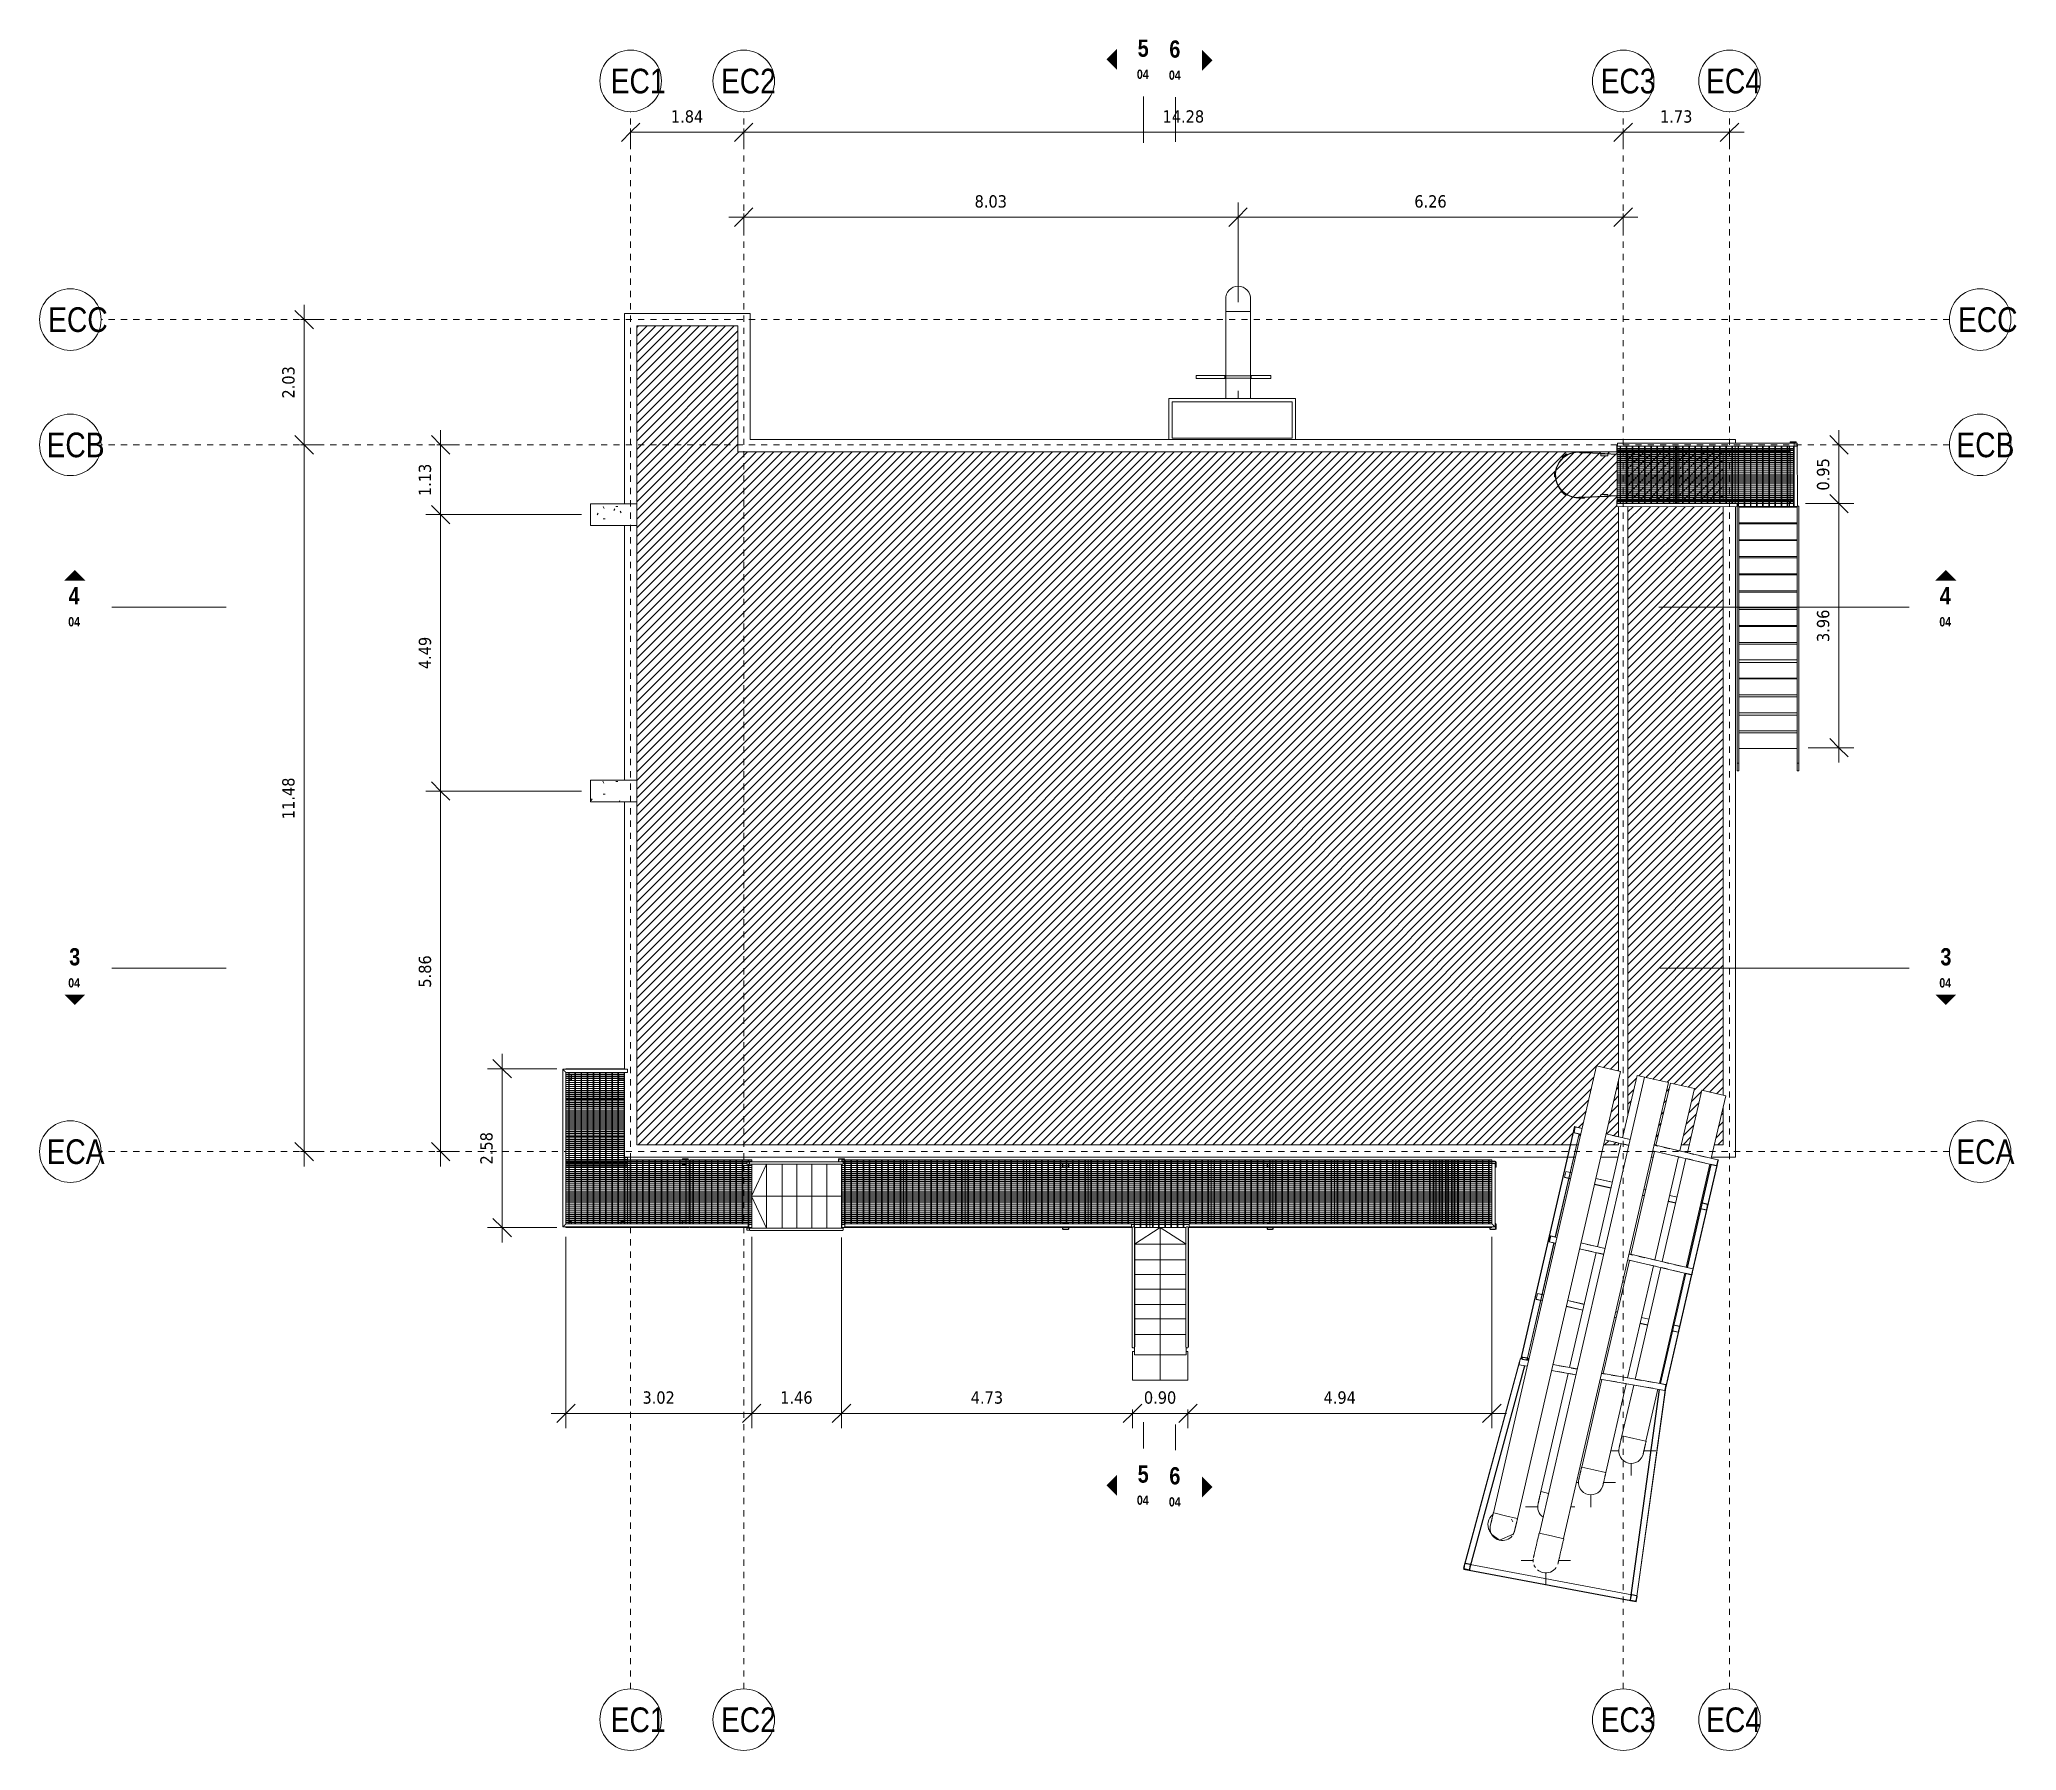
# Model space of a CAD drawing. Header units: metres. Extents: x 118 to 451, y -76 to 55.
# Drawn here: x 290.51 to 322.63, y -36.66 to -8.88 of the extents above; entities that cross this region are included whole.
import ezdxf

# ---------------------------------------------------------------- set-up
doc = ezdxf.new("R2010")
doc.units = ezdxf.units.M
doc.linetypes.add('Grid Line', pattern=[0.022225, 0.0127, -0.003175, 0.003175, -0.003175])
doc.linetypes.add('Hidden', pattern=[0.007144, 0.004763, -0.002381])
for name, color, linetype, lineweight in [('A-ANNO-DIMS', 7, 'Continuous', 9), ('A-ANNO-DIMS-100', 7, 'Continuous', 9), ('A-DETL-MBND', 7, 'Continuous', 9), ('A-DETL-THIN', 7, 'Continuous', 9), ('A-FLOR-HRAL', 7, 'Continuous', 9), ('A-GENM', 7, 'Continuous', 9), ('G-ANNO-SYMB', 7, 'Continuous', 9), ('P-PIPE', 7, 'Continuous', 9), ('P-PIPE-CNTR', 7, 'Continuous', 9), ('S-BEAM', 7, 'Continuous', 9), ('S-COLS', 7, 'Continuous', 9), ('S-GRID', 7, 'Continuous', 9), ('S-GRID-IDEN', 7, 'Continuous', 9)]:
    doc.layers.add(name, color=color, linetype=linetype, lineweight=lineweight)
doc.styles.add('Saira Condensed', font='SairaCondensed-Regular.ttf', dxfattribs={"height": 0.4})
doc.styles.add('Saira Condensed_B', font='', dxfattribs={"height": 0.15})
doc.styles.add('Saira Condensed_B_1', font='', dxfattribs={"height": 0.28})
doc.styles.add('Tahoma', font='tahoma.ttf', dxfattribs={"height": 0.2})
doc.styles.get('Saira Condensed_B').set_extended_font_data('Saira Condensed', bold=True)
doc.styles.get('Saira Condensed_B_1').set_extended_font_data('Saira Condensed', bold=True)
doc.dimstyles.new('R_Tahoma_2_0', dxfattribs={"dimscale": 0.3048, "dimtxt": 0.208804, "dimasz": 0.984252, "dimexe": 0.787402, "dimexo": 0.492126, "dimgap": 0.328084, "dimtad": 1, "dimrnd": 0.01, "dimzin": 0, "dimdsep": 46, "dimtxsty": 'Tahoma', "dimblk1": 'OBLIQUE', "dimblk2": 'OBLIQUE', "dimsah": 1, "dimcen": 0.09, "dimdle": 0.787402, "dimazin": 2, "dimtfac": 1, "dimtdec": 4, "dimtix": 1, "dimtmove": 0, "dimatfit": 3, "dimfxl": 1, "dimtvp": 1, "dimtolj": 1, "dimtzin": 0, "dimarcsym": 2})
pattern_1 = [(0, (284.6375, 0), (0.8128, 0.2032), [0.03353, -0.57607, 0.03353, -0.57607, -3.251]), (0, (284.6375, 0), (0.8128, 0.2032), [-1.219, 0.03353, -1.186, 0.03353, -0.57607, -1.422]), (0, (284.6375, 0), (0.8128, 0.2032), [-3.048, 0.03353, -0.37287, 0.03353, -0.98247]), (120, (284.9423, 0.1016), (-0.5823764, 0.6023054), [0.03353, -0.57607, 0.03353, -0.57607, -3.251]), (120, (284.9423, 0.1016), (-0.5823764, 0.6023054), [-1.219, 0.03353, -1.186, 0.03353, -0.57607, -1.422]), (120, (284.9423, 0.1016), (-0.5823764, 0.6023054), [-3.048, 0.03353, -0.37287, 0.03353, -0.98247]), (240, (285.0439, 0.508), (-0.2304236, -0.8055054), [0.03353, -0.57607, 0.03353, -0.57607, -3.251]), (240, (285.0439, 0.508), (-0.2304236, -0.8055054), [-1.219, 0.03353, -1.186, 0.03353, -0.57607, -1.422]), (240, (285.0439, 0.508), (-0.2304236, -0.8055054), [-3.048, 0.03353, -0.37287, 0.03353, -0.98247])]

msp = doc.modelspace()

# ---------------------------------------------------------------- texts
at = {"layer": 'G-ANNO-SYMB', "char_height": 0.28, "attachment_point": 1, "style": 'Saira Condensed_B_1'}
for s, insert, width in [('\\fSaira Condensed|b1|i0|c0|p2|;5', (308.352, -8.879), 0.22447), ('\\fSaira Condensed|b1|i0|c0|p2|;6', (308.866, -8.893), 0.24051), ('\\fSaira Condensed|b1|i0|c0|p2|;4', (290.987, -17.77), 0.24051), ('\\fSaira Condensed|b1|i0|c0|p2|;4', (321.38, -17.77), 0.24051), ('\\fSaira Condensed|b1|i0|c0|p2|;3', (290.997, -23.632), 0.21646), ('\\fSaira Condensed|b1|i0|c0|p2|;3', (321.39, -23.632), 0.21646), ('\\fSaira Condensed|b1|i0|c0|p2|;5', (308.352, -32.032), 0.22447), ('\\fSaira Condensed|b1|i0|c0|p2|;6', (308.866, -32.06), 0.24051)]:
    msp.add_mtext(s, dxfattribs=dict(at, insert=insert, width=width))
at = {"layer": 'G-ANNO-SYMB', "color": 8, "true_color": 0x808080, "char_height": 0.15, "width": 0.25654, "attachment_point": 1, "style": 'Saira Condensed_B', "bg_fill": 3, "box_fill_scale": 1.25, "bg_fill_color": 256, "bg_fill_true_color": 13158600, "bg_fill_transparency": 0}
for insert in [(308.339, -9.367), (308.859, -9.382), (290.981, -18.258), (321.373, -18.258), (308.339, -32.521), (308.859, -32.548)]:
    msp.add_mtext('04', dxfattribs=dict(at, insert=insert))
at = {"layer": 'S-GRID-IDEN', "color": 253, "true_color": 0xaaaaaa, "char_height": 0.4, "attachment_point": 1, "style": 'Saira Condensed'}
for s, insert, width in [('EC1', (299.792, -9.353), 0.77764), ('EC2', (301.583, -9.353), 0.88987), ('EC3', (315.871, -9.353), 0.88186), ('EC4', (317.585, -9.353), 0.91392), ('ECC', (290.655, -13.227), 0.86582), ('ECC', (321.676, -13.227), 0.86582), ('ECB', (290.629, -15.261), 0.92996), ('ECB', (321.65, -15.261), 0.92996), ('ECA', (290.629, -26.737), 0.92996), ('ECA', (321.65, -26.737), 0.92996), ('EC1', (299.792, -35.962), 0.77764), ('EC2', (301.583, -35.962), 0.88987), ('EC3', (315.871, -35.962), 0.88186), ('EC4', (317.585, -35.962), 0.91392)]:
    msp.add_mtext(s, dxfattribs=dict(at, insert=insert, width=width))

# ---------------------------------------------------------------- blocks, each defined once
blk = doc.blocks.new('Elbow - Generic - Standard-1697983-Nivel Top-EC')
at = {"layer": 'A-DETL-MBND', "color": 253, "true_color": 0xaaaaaa}
for p, q in [((25.143, -13.294), (25.148, -13.294)), ((25.148, -13.294), (25.345, -13.294)), ((25.345, -13.294), (25.541, -13.294)), ((25.542, -13.294), (25.546, -13.294))]:
    blk.add_line(p, q, dxfattribs=at)
at = {"layer": 'A-DETL-MBND', "color": 253, "true_color": 0xaaaaaa, "flags": 128}
for points in [[(25.143, -13.086), (25.143, -13.086), (25.143, -13.087), (25.143, -13.088), (25.143, -13.089), (25.143, -13.09), (25.143, -13.092), (25.143, -13.094), (25.143, -13.097), (25.143, -13.1), (25.143, -13.103), (25.143, -13.106), (25.143, -13.11), (25.143, -13.114), (25.143, -13.118), (25.143, -13.123), (25.143, -13.127), (25.143, -13.132), (25.143, -13.138), (25.143, -13.143), (25.143, -13.149), (25.143, -13.155), (25.143, -13.162), (25.143, -13.168), (25.143, -13.175), (25.143, -13.182), (25.143, -13.189), (25.143, -13.196), (25.143, -13.204), (25.143, -13.211), (25.143, -13.219), (25.143, -13.227), (25.143, -13.235), (25.143, -13.243), (25.143, -13.251), (25.143, -13.259), (25.143, -13.267), (25.143, -13.275), (25.143, -13.284), (25.143, -13.292), (25.143, -13.294)], [(25.546, -13.294), (25.546, -13.286), (25.546, -13.278), (25.546, -13.269), (25.546, -13.261), (25.546, -13.253), (25.546, -13.245), (25.546, -13.237), (25.546, -13.229), (25.546, -13.221), (25.546, -13.213), (25.546, -13.206), (25.546, -13.198), (25.546, -13.191), (25.546, -13.184), (25.546, -13.177), (25.546, -13.17), (25.546, -13.163), (25.546, -13.157), (25.546, -13.151), (25.546, -13.145), (25.546, -13.139), (25.546, -13.134), (25.546, -13.129), (25.546, -13.124), (25.546, -13.119), (25.546, -13.115), (25.546, -13.111), (25.546, -13.107), (25.546, -13.104), (25.546, -13.1), (25.546, -13.097), (25.546, -13.095), (25.546, -13.093), (25.546, -13.091), (25.546, -13.089), (25.546, -13.088), (25.546, -13.087), (25.546, -13.086), (25.546, -13.086), (25.546, -13.086)]]:
    blk.add_lwpolyline(points, dxfattribs=at)
at = {"layer": 'A-DETL-MBND', "color": 253, "true_color": 0xaaaaaa}
for start, end in [(90, 182.8604), (356.9665, 90)]:
    blk.add_arc((25.345, -13.086), 0.202, start, end, dxfattribs=at)
blk = doc.blocks.new('M_Envase Estanque Cab - M_Envase Estanque Cab-1732751-Nivel Top-EC')
at = {"layer": 'A-DETL-MBND'}
for p, q in [((-1.03, 0), (-1.03, 0.667)), ((-1.03, 0.667), (1.03, 0.667)), ((1.03, 0.667), (1.03, 0)), ((-0.974, 0.611), (-0.974, 0.018)), ((0.974, 0.611), (-0.974, 0.611)), ((0.974, 0.018), (0.974, 0.611)), ((-0.974, 0.018), (0.974, 0.018))]:
    blk.add_line(p, q, dxfattribs=at)
blk = doc.blocks.new('M_Soporte Tuberia Envase - M_Soporte Tuberia Envase-1737303-Nivel Top-EC')
at = {"layer": 'A-DETL-MBND'}
for p, q in [((-0.53, 0.025), (-0.2, 0.025)), ((-0.53, 0.025), (-0.53, -0.025)), ((-0.213, 0.02), (-0.213, -0.02)), ((0.213, 0.02), (-0.213, 0.02)), ((0.2, 0.025), (0.68, 0.025)), ((0.213, -0.02), (0.213, 0.02)), ((0.68, 0.025), (0.68, -0.025)), ((-0.2, -0.025), (-0.53, -0.025)), ((-0.213, -0.02), (0.213, -0.02)), ((0.68, -0.025), (0.2, -0.025))]:
    blk.add_line(p, q, dxfattribs=at)
blk = doc.blocks.new('FCA_N_Columna de acero - 100x100mm-1742900-Nivel Top-EC')
at = {"layer": 'A-DETL-MBND'}
for p, q in [((-0.05, 0.028), (-0.05, 0.038)), ((-0.044, 0.038), (-0.044, 0.028)), ((-0.038, 0.05), (0.038, 0.05)), ((0.038, 0.044), (-0.038, 0.044)), ((0.044, 0.028), (0.044, 0.038)), ((0.05, 0.038), (0.05, 0.028))]:
    blk.add_line(p, q, dxfattribs=at)
for centre, radius, start, end in [((-0.038, 0.038), 0.012, 90, 180), ((-0.038, 0.038), 0.006, 90, 180), ((0.038, 0.038), 0.012, 360, 90), ((0.038, 0.038), 0.006, 360, 90)]:
    blk.add_arc(centre, radius, start, end, dxfattribs=at)
blk = doc.blocks.new('FCA_N_Columna de acero - 100x100mm-V24-Nivel Top-EC')
at = {"layer": 'A-DETL-MBND'}
for p, q in [((-0.05, 0.005), (-0.05, 0.035)), ((-0.044, 0.035), (-0.044, 0.005)), ((-0.038, 0.05), (0.004, 0.05)), ((0.004, 0.044), (-0.038, 0.044)), ((0.038, -0.05), (-0.038, -0.05))]:
    blk.add_line(p, q, dxfattribs=at)
for centre, radius, start, end in [((-0.038, 0.038), 0.012, 90, 179.1695), ((-0.038, 0.038), 0.006, 90, 178.3389), ((-0.038, -0.038), 0.012, 240, 270), ((0.038, -0.038), 0.012, 270, 300)]:
    blk.add_arc(centre, radius, start, end, dxfattribs=at)
blk = doc.blocks.new('M_Esc Estanque Cabecera-01 - M_Esc Estanque Cabecera-01-1743909-Nivel Top-EC')
at = {"layer": 'A-GENM'}
for p, q in [((-0.975, 0.245), (-0.975, 0.373)), ((-0.95, 0.373), (-0.975, 0.373)), ((-0.95, 0.373), (-0.95, 0.243)), ((0, 0.245), (0, 0.373)), ((0.025, 0.373), (0, 0.373)), ((0.025, 0.373), (0.025, 0.243)), ((-0.978, 0.236), (-0.978, -3.907)), ((-0.948, -3.907), (-0.948, 0.236)), ((-0.003, 0.015), (-0.948, 0.015)), ((-0.003, 0.236), (-0.003, -3.907)), ((0.027, -3.907), (0.027, 0.236)), ((-0.948, -0.243), (-0.003, -0.243)), ((-0.003, -0.273), (-0.948, -0.273)), ((-0.003, -0.531), (-0.948, -0.531)), ((-0.003, -0.566), (-0.948, -0.566)), ((-0.003, -0.824), (-0.948, -0.824)), ((-0.003, -0.86), (-0.948, -0.86)), ((-0.003, -1.118), (-0.948, -1.118)), ((-0.003, -1.128), (-0.948, -1.128)), ((-0.003, -1.386), (-0.948, -1.386)), ((-0.003, -1.425), (-0.948, -1.425)), ((-0.003, -1.683), (-0.948, -1.683)), ((-0.003, -1.709), (-0.948, -1.709)), ((-0.003, -1.967), (-0.948, -1.967)), ((-0.003, -1.986), (-0.948, -1.986)), ((-0.003, -2.244), (-0.948, -2.244)), ((-0.003, -2.269), (-0.948, -2.269)), ((-0.003, -2.527), (-0.948, -2.527)), ((-0.003, -2.55), (-0.948, -2.55)), ((-0.003, -2.808), (-0.948, -2.808)), ((-0.003, -2.823), (-0.948, -2.823)), ((-0.003, -3.081), (-0.948, -3.081)), ((-0.003, -3.107), (-0.948, -3.107)), ((-0.003, -3.365), (-0.948, -3.365)), ((-0.003, -3.378), (-0.948, -3.378)), ((-0.003, -3.636), (-0.948, -3.636)), ((-0.003, -3.649), (-0.948, -3.649)), ((-0.975, -3.92), (-0.975, -3.916)), ((-0.97, -3.92), (-0.975, -3.92)), ((-0.951, -3.92), (-0.956, -3.92)), ((-0.95, -3.915), (-0.95, -3.917)), ((-0.003, -3.907), (-0.948, -3.907))]:
    blk.add_line(p, q, dxfattribs=at)
for points, knots in [([(-0.978, 0.236), (-0.978, 0.237), (-0.978, 0.239), (-0.977, 0.242), (-0.976, 0.243), (-0.975, 0.245), (-0.973, 0.247), (-0.971, 0.249), (-0.967, 0.25), (-0.963, 0.251), (-0.959, 0.25), (-0.955, 0.249), (-0.953, 0.247), (-0.951, 0.245), (-0.95, 0.243), (-0.949, 0.242), (-0.948, 0.239), (-0.948, 0.237), (-0.948, 0.236)], [0, 0, 0, 0, 0.083333, 0.125, 0.166667, 0.208333, 0.25, 0.333333, 0.416667, 0.5, 0.583333, 0.666667, 0.75, 0.791667, 0.833333, 0.875, 0.916667, 1, 1, 1, 1]), ([(-0.003, 0.236), (-0.003, 0.237), (-0.003, 0.239), (-0.002, 0.242), (-0.001, 0.243), (0, 0.245), (0.002, 0.247), (0.004, 0.249), (0.008, 0.25), (0.012, 0.251), (0.016, 0.25), (0.02, 0.249), (0.022, 0.247), (0.024, 0.245), (0.025, 0.243), (0.026, 0.242), (0.027, 0.239), (0.027, 0.237), (0.027, 0.236)], [0, 0, 0, 0, 0.083333, 0.125, 0.166667, 0.208333, 0.25, 0.333333, 0.416667, 0.5, 0.583333, 0.666667, 0.75, 0.791667, 0.833333, 0.875, 0.916667, 1, 1, 1, 1]), ([(-0.978, -3.907), (-0.978, -3.909), (-0.978, -3.911), (-0.977, -3.913), (-0.976, -3.915), (-0.975, -3.916), (-0.975, -3.917), (-0.974, -3.918), (-0.973, -3.919), (-0.972, -3.919), (-0.971, -3.92), (-0.97, -3.921), (-0.968, -3.921), (-0.967, -3.922), (-0.965, -3.922), (-0.963, -3.922), (-0.961, -3.922), (-0.959, -3.922), (-0.958, -3.921), (-0.956, -3.921), (-0.955, -3.92), (-0.954, -3.919), (-0.953, -3.919), (-0.952, -3.918), (-0.951, -3.917), (-0.951, -3.916), (-0.95, -3.915), (-0.949, -3.913), (-0.948, -3.911), (-0.948, -3.909), (-0.948, -3.907)], [0, 0, 0, 0, 0.083333, 0.125, 0.166667, 0.1875, 0.208333, 0.25, 0.270833, 0.291667, 0.333333, 0.354167, 0.375, 0.416667, 0.458333, 0.5, 0.541667, 0.583333, 0.625, 0.645833, 0.666667, 0.708333, 0.729167, 0.75, 0.791667, 0.8125, 0.833333, 0.875, 0.916667, 1, 1, 1, 1]), ([(-0.003, -3.907), (-0.003, -3.909), (-0.003, -3.911), (-0.002, -3.913), (-0.001, -3.915), (0, -3.916), (0, -3.917), (0.001, -3.918), (0.002, -3.919), (0.003, -3.919), (0.004, -3.92), (0.005, -3.921), (0.007, -3.921), (0.008, -3.922), (0.01, -3.922), (0.012, -3.922), (0.014, -3.922), (0.016, -3.922), (0.017, -3.921), (0.019, -3.921), (0.02, -3.92), (0.021, -3.919), (0.022, -3.919), (0.023, -3.918), (0.024, -3.917), (0.024, -3.916), (0.025, -3.915), (0.026, -3.913), (0.027, -3.911), (0.027, -3.909), (0.027, -3.907)], [0, 0, 0, 0, 0.083333, 0.125, 0.166667, 0.1875, 0.208333, 0.25, 0.270833, 0.291667, 0.333333, 0.354167, 0.375, 0.416667, 0.458333, 0.5, 0.541667, 0.583333, 0.625, 0.645833, 0.666667, 0.708333, 0.729167, 0.75, 0.791667, 0.8125, 0.833333, 0.875, 0.916667, 1, 1, 1, 1])]:
    blk.add_open_spline(points, degree=3, knots=knots, dxfattribs=at)
blk = doc.blocks.new('RHS-Rectangular Hollow Section - 100 x 100-1779374-Nivel Top-EC')
at = {"layer": 'S-BEAM'}
for p, q in [((-0.442, -0.044), (-0.442, 0.017)), ((0.386, 0.017), (0.386, -0.044)), ((-0.442, -0.05), (0.386, -0.05)), ((0.386, -0.05), (0.386, -0.044))]:
    blk.add_line(p, q, dxfattribs=at)
at = {"layer": 'S-BEAM', "linetype": 'Hidden'}
blk.add_line((0.386, -0.047), (-0.442, -0.047), dxfattribs=at)
blk = doc.blocks.new('RHS-Rectangular Hollow Section - 100 x 100-1742798-Nivel Top-EC')
at = {"layer": 'S-BEAM'}
for p, q in [((1.432, 0.05), (-1.369, 0.05)), ((-1.369, 0.05), (-1.369, 0.044)), ((-1.369, -0.034), (-1.369, 0.044)), ((1.432, 0.044), (1.432, 0.05)), ((1.432, 0.044), (1.432, -0.044)), ((1.424, -0.05), (1.432, -0.05)), ((1.432, -0.05), (1.432, -0.044))]:
    blk.add_line(p, q, dxfattribs=at)
at = {"layer": 'S-BEAM', "linetype": 'Hidden'}
for p, q in [((1.432, 0.047), (-1.369, 0.047)), ((1.432, -0.047), (1.424, -0.047))]:
    blk.add_line(p, q, dxfattribs=at)
blk = doc.blocks.new('RHS-Rectangular Hollow Section - 100 x 100-V25-Nivel Top-EC')
at = {"layer": 'S-BEAM'}
for p, q in [((-0.548, 0.05), (-1.369, 0.05)), ((-1.369, 0.05), (-1.369, 0.048)), ((-1.369, -0.044), (-1.369, 0.044)), ((-1.369, -0.044), (-1.369, -0.05)), ((-1.369, -0.05), (1.432, -0.05)), ((1.432, 0), (1.432, -0.044)), ((1.432, -0.05), (1.432, -0.044))]:
    blk.add_line(p, q, dxfattribs=at)
at = {"layer": 'S-BEAM', "linetype": 'Hidden'}
for p, q in [((-0.546, 0.047), (-1.369, 0.047)), ((-0.522, 0.047), (-0.525, 0.047)), ((1.432, -0.047), (-1.369, -0.047))]:
    blk.add_line(p, q, dxfattribs=at)
blk = doc.blocks.new('Railing - Railing-1754849-Nivel Top-EC')
at = {"layer": 'A-FLOR-HRAL'}
for p, q in [((37.722, -0.707), (35.033, -1.852)), ((35.053, -1.898), (37.742, -0.753)), ((37.742, -0.753), (37.722, -0.707)), ((35.033, -1.852), (35.053, -1.898))]:
    blk.add_line(p, q, dxfattribs=at)
blk = doc.blocks.new('Railing - Railing-1754991-Nivel Top-EC')
at = {"layer": 'A-FLOR-HRAL'}
for p, q in [((37.722, -0.707), (37.676, -0.726)), ((37.676, -0.726), (38.08, -1.674)), ((38.126, -1.654), (37.722, -0.707)), ((38.08, -1.674), (38.126, -1.654))]:
    blk.add_line(p, q, dxfattribs=at)
blk = doc.blocks.new('Railing - Railing-1755093-Nivel Top-EC')
at = {"layer": 'A-FLOR-HRAL'}
for p, q in [((37.209, -1.993), (35.411, -2.758)), ((35.431, -2.804), (37.228, -2.039)), ((37.228, -2.039), (37.209, -1.993)), ((35.411, -2.758), (35.431, -2.804))]:
    blk.add_line(p, q, dxfattribs=at)
blk = doc.blocks.new('M_Escalera Marinera - M_Escalera Marinera-1756132-Nivel Top-EC')
at = {"layer": 'A-GENM'}
for p, q in [((-0.824, 0.363), (-0.891, 0.307)), ((-0.883, 0.297), (-0.815, 0.353)), ((-0.815, 0.353), (-0.824, 0.363)), ((-0.601, 0.397), (-0.602, 0.384)), ((-0.602, 0.384), (-0.514, 0.378)), ((-0.513, 0.391), (-0.601, 0.397)), ((0.004, 0.361), (-0.596, 0.393)), ((-0.596, 0.388), (0.004, 0.356)), ((-0.514, 0.378), (-0.513, 0.391)), ((-0.259, 0.366), (-0.149, 0.366)), ((-0.259, 0.366), (-0.259, 0.332)), ((-0.259, 0.332), (-0.149, 0.332)), ((-0.149, 0.332), (-0.149, 0.366)), ((0.004, 0.356), (0.004, 0.361)), ((-1.001, 0.064), (-1.015, 0.064)), ((-1.015, 0.064), (-1.015, -0.011)), ((-1.001, -0.011), (-1.001, 0.064)), ((-0.891, 0.307), (-0.883, 0.297)), ((-1.015, -0.011), (-1.001, -0.011)), ((-0.893, -0.24), (-0.901, -0.25)), ((-0.901, -0.25), (-0.834, -0.307)), ((-0.825, -0.297), (-0.893, -0.24)), ((-0.834, -0.307), (-0.825, -0.297)), ((0, -0.31), (-0.619, -0.344)), ((-0.619, -0.349), (0, -0.315)), ((-0.149, -0.296), (-0.259, -0.296)), ((-0.259, -0.296), (-0.259, -0.33)), ((-0.149, -0.33), (-0.149, -0.296)), ((0, -0.315), (0, -0.31)), ((-0.529, -0.339), (-0.617, -0.339)), ((-0.617, -0.339), (-0.617, -0.353)), ((-0.617, -0.353), (-0.529, -0.353)), ((-0.529, -0.353), (-0.529, -0.339)), ((-0.149, -0.33), (-0.259, -0.33))]:
    blk.add_line(p, q, dxfattribs=at)
for radius, start, end in [(0.372, 84.7292, 271.7496), (0.367, 84.7145, 271.7403)]:
    blk.add_arc((-0.63, 0.023), radius, start, end, dxfattribs=at)
blk = doc.blocks.new('Grating Peldaño - 980 x 1000-1766484-Nivel Top-EC')
at = {"layer": 'A-GENM'}
for p, q in [((-0.49, 0.468), (-0.49, 0.467)), ((-0.49, 0.468), (-0.49, 0.467)), ((-0.49, 0.444), (-0.49, -0.5)), ((0.49, 0.355), (-0.49, 0.355)), ((-0.49, 0.345), (0.49, 0.345)), ((-0.489, 0.445), (0.49, 0.445)), ((-0.485, 0.45), (0.49, 0.45)), ((0.49, 0.455), (-0.484, 0.455)), ((-0.44, 0.5), (-0.442, 0.5)), ((0.49, 0.5), (-0.442, 0.5)), ((-0.44, 0.5), (-0.44, -0.458)), ((-0.437, 0.5), (-0.44, 0.5)), ((-0.44, -0.458), (-0.44, 0.5)), ((-0.437, -0.458), (-0.437, 0.5)), ((-0.407, 0.5), (-0.407, -0.458)), ((-0.404, 0.5), (-0.407, 0.5)), ((-0.404, -0.458), (-0.404, 0.5)), ((-0.374, 0.5), (-0.374, -0.458)), ((-0.371, 0.5), (-0.374, 0.5)), ((-0.371, -0.458), (-0.371, 0.5)), ((-0.341, 0.5), (-0.341, -0.458)), ((-0.338, 0.5), (-0.341, 0.5)), ((-0.338, -0.458), (-0.338, 0.5)), ((-0.308, 0.5), (-0.308, -0.458)), ((-0.305, 0.5), (-0.308, 0.5)), ((-0.305, -0.458), (-0.305, 0.5)), ((-0.275, 0.5), (-0.275, -0.458)), ((-0.272, 0.5), (-0.275, 0.5)), ((-0.272, -0.458), (-0.272, 0.5)), ((-0.242, 0.5), (-0.242, -0.458)), ((-0.239, 0.5), (-0.242, 0.5)), ((-0.239, -0.458), (-0.239, 0.5)), ((-0.209, 0.5), (-0.209, -0.458)), ((-0.206, 0.5), (-0.209, 0.5)), ((-0.206, -0.458), (-0.206, 0.5)), ((-0.176, 0.5), (-0.176, -0.458)), ((-0.173, 0.5), (-0.176, 0.5)), ((-0.173, -0.458), (-0.173, 0.5)), ((-0.143, 0.5), (-0.143, -0.458)), ((-0.14, 0.5), (-0.143, 0.5)), ((-0.14, -0.458), (-0.14, 0.5)), ((-0.11, 0.5), (-0.11, -0.458)), ((-0.107, 0.5), (-0.11, 0.5)), ((-0.107, -0.458), (-0.107, 0.5)), ((-0.077, 0.5), (-0.077, -0.458)), ((-0.074, 0.5), (-0.077, 0.5)), ((-0.074, -0.458), (-0.074, 0.5)), ((-0.044, 0.5), (-0.044, -0.458)), ((-0.041, 0.5), (-0.044, 0.5)), ((-0.041, -0.458), (-0.041, 0.5)), ((-0.011, 0.5), (-0.011, -0.458)), ((-0.008, 0.5), (-0.011, 0.5)), ((-0.008, -0.458), (-0.008, 0.5)), ((0.022, 0.5), (0.022, -0.458)), ((0.025, 0.5), (0.022, 0.5)), ((0.025, -0.458), (0.025, 0.5)), ((0.055, 0.5), (0.055, -0.458)), ((0.058, 0.5), (0.055, 0.5)), ((0.058, -0.458), (0.058, 0.5)), ((0.088, 0.5), (0.088, -0.458)), ((0.091, 0.5), (0.088, 0.5)), ((0.091, -0.458), (0.091, 0.5)), ((0.121, 0.5), (0.121, -0.458)), ((0.124, 0.5), (0.121, 0.5)), ((0.124, -0.458), (0.124, 0.5)), ((0.154, 0.5), (0.154, -0.458)), ((0.157, 0.5), (0.154, 0.5)), ((0.157, -0.458), (0.157, 0.5)), ((0.187, 0.5), (0.187, -0.458)), ((0.19, 0.5), (0.187, 0.5)), ((0.19, -0.458), (0.19, 0.5)), ((0.22, 0.5), (0.22, -0.458)), ((0.223, 0.5), (0.22, 0.5)), ((0.223, -0.458), (0.223, 0.5)), ((0.253, 0.5), (0.253, -0.458)), ((0.256, 0.5), (0.253, 0.5)), ((0.256, -0.458), (0.256, 0.5)), ((0.286, 0.5), (0.286, -0.458)), ((0.289, 0.5), (0.286, 0.5)), ((0.289, -0.458), (0.289, 0.5)), ((0.319, 0.5), (0.319, -0.458)), ((0.322, 0.5), (0.319, 0.5)), ((0.322, -0.458), (0.322, 0.5)), ((0.352, 0.5), (0.352, -0.458)), ((0.355, 0.5), (0.352, 0.5)), ((0.355, -0.458), (0.355, 0.5)), ((0.385, 0.5), (0.385, -0.458)), ((0.388, 0.5), (0.385, 0.5)), ((0.388, -0.458), (0.388, 0.5)), ((0.418, 0.5), (0.418, -0.458)), ((0.421, 0.5), (0.418, 0.5)), ((0.421, -0.458), (0.421, 0.5)), ((0.44, 0.5), (0.44, -0.458)), ((0.49, 0.5), (0.44, 0.5)), ((0.451, 0.5), (0.451, -0.458)), ((0.454, 0.5), (0.451, 0.5)), ((0.454, -0.458), (0.454, 0.5)), ((0.49, 0.255), (-0.49, 0.255)), ((-0.49, 0.245), (0.49, 0.245)), ((0.49, 0.155), (-0.49, 0.155)), ((-0.49, 0.145), (0.49, 0.145)), ((0.49, 0.055), (-0.49, 0.055)), ((-0.49, 0.045), (0.49, 0.045)), ((0.49, -0.045), (-0.49, -0.045)), ((-0.49, -0.055), (0.49, -0.055)), ((0.49, -0.145), (-0.49, -0.145)), ((-0.49, -0.155), (0.49, -0.155)), ((0.49, -0.245), (-0.49, -0.245)), ((-0.49, -0.255), (0.49, -0.255)), ((0.49, -0.345), (-0.49, -0.345)), ((-0.49, -0.355), (0.49, -0.355)), ((0.49, -0.445), (-0.49, -0.445)), ((0.49, -0.45), (-0.49, -0.45)), ((-0.49, -0.45), (-0.49, -0.5)), ((-0.49, -0.455), (0.49, -0.455))]:
    blk.add_line(p, q, dxfattribs=at)
blk = doc.blocks.new('Grating Peldaño - 980 x 1000-1766995-Nivel Top-EC')
at = {"layer": 'A-GENM'}
for p, q in [((-0.44, 0.5), (-0.442, 0.5)), ((0.49, 0.5), (-0.442, 0.5)), ((0.49, 0.455), (-0.442, 0.455)), ((-0.442, 0.45), (0.49, 0.45)), ((-0.442, 0.445), (0.49, 0.445)), ((0.49, 0.355), (-0.442, 0.355)), ((-0.442, 0.345), (0.49, 0.345)), ((-0.437, 0.5), (-0.44, 0.5)), ((-0.44, 0.5), (-0.44, -0.5)), ((-0.44, -0.5), (-0.44, 0.5)), ((-0.437, -0.5), (-0.437, 0.5)), ((-0.404, 0.5), (-0.407, 0.5)), ((-0.407, 0.5), (-0.407, -0.5)), ((-0.404, -0.5), (-0.404, 0.5)), ((-0.371, 0.5), (-0.374, 0.5)), ((-0.374, 0.5), (-0.374, -0.5)), ((-0.371, -0.5), (-0.371, 0.5)), ((-0.338, 0.5), (-0.341, 0.5)), ((-0.341, 0.5), (-0.341, -0.5)), ((-0.338, -0.5), (-0.338, 0.5)), ((-0.305, 0.5), (-0.308, 0.5)), ((-0.308, 0.5), (-0.308, -0.5)), ((-0.305, -0.5), (-0.305, 0.5)), ((-0.272, 0.5), (-0.275, 0.5)), ((-0.275, 0.5), (-0.275, -0.5)), ((-0.272, -0.5), (-0.272, 0.5)), ((-0.239, 0.5), (-0.242, 0.5)), ((-0.242, 0.5), (-0.242, -0.5)), ((-0.239, -0.5), (-0.239, 0.5)), ((-0.206, 0.5), (-0.209, 0.5)), ((-0.209, 0.5), (-0.209, -0.5)), ((-0.206, -0.5), (-0.206, 0.5)), ((-0.173, 0.5), (-0.176, 0.5)), ((-0.176, 0.5), (-0.176, -0.5)), ((-0.173, -0.5), (-0.173, 0.5)), ((-0.14, 0.5), (-0.143, 0.5)), ((-0.143, 0.5), (-0.143, -0.5)), ((-0.14, -0.5), (-0.14, 0.5)), ((-0.107, 0.5), (-0.11, 0.5)), ((-0.11, 0.5), (-0.11, -0.5)), ((-0.107, -0.5), (-0.107, 0.5)), ((-0.074, 0.5), (-0.077, 0.5)), ((-0.077, 0.5), (-0.077, -0.5)), ((-0.074, -0.5), (-0.074, 0.5)), ((-0.041, 0.5), (-0.044, 0.5)), ((-0.044, 0.5), (-0.044, -0.5)), ((-0.041, -0.5), (-0.041, 0.5)), ((-0.008, 0.5), (-0.011, 0.5)), ((-0.011, 0.5), (-0.011, -0.5)), ((-0.008, -0.5), (-0.008, 0.5)), ((0.025, 0.5), (0.022, 0.5)), ((0.022, 0.5), (0.022, -0.5)), ((0.025, -0.5), (0.025, 0.5)), ((0.058, 0.5), (0.055, 0.5)), ((0.055, 0.5), (0.055, -0.5)), ((0.058, -0.5), (0.058, 0.5)), ((0.091, 0.5), (0.088, 0.5)), ((0.088, 0.5), (0.088, -0.5)), ((0.091, -0.5), (0.091, 0.5)), ((0.124, 0.5), (0.121, 0.5)), ((0.121, 0.5), (0.121, -0.5)), ((0.124, -0.5), (0.124, 0.5)), ((0.157, 0.5), (0.154, 0.5)), ((0.154, 0.5), (0.154, -0.5)), ((0.157, -0.5), (0.157, 0.5)), ((0.19, 0.5), (0.187, 0.5)), ((0.187, 0.5), (0.187, -0.5)), ((0.19, -0.5), (0.19, 0.5)), ((0.223, 0.5), (0.22, 0.5)), ((0.22, 0.5), (0.22, -0.5)), ((0.223, -0.5), (0.223, 0.5)), ((0.256, 0.5), (0.253, 0.5)), ((0.253, 0.5), (0.253, -0.5)), ((0.256, -0.5), (0.256, 0.5)), ((0.289, 0.5), (0.286, 0.5)), ((0.286, 0.5), (0.286, -0.5)), ((0.289, -0.5), (0.289, 0.5)), ((0.322, 0.5), (0.319, 0.5)), ((0.319, 0.5), (0.319, -0.5)), ((0.322, -0.5), (0.322, 0.5)), ((0.355, 0.5), (0.352, 0.5)), ((0.352, 0.5), (0.352, -0.5)), ((0.355, -0.5), (0.355, 0.5)), ((0.388, 0.5), (0.385, 0.5)), ((0.385, 0.5), (0.385, -0.5)), ((0.388, -0.5), (0.388, 0.5)), ((0.421, 0.5), (0.418, 0.5)), ((0.418, 0.5), (0.418, -0.5)), ((0.421, -0.5), (0.421, 0.5)), ((0.49, 0.5), (0.44, 0.5)), ((0.44, 0.5), (0.44, -0.5)), ((0.454, 0.5), (0.451, 0.5)), ((0.451, 0.5), (0.451, -0.5)), ((0.454, -0.5), (0.454, 0.5)), ((0.49, 0.255), (-0.442, 0.255)), ((-0.442, 0.245), (0.49, 0.245)), ((0.49, 0.155), (-0.442, 0.155)), ((-0.442, 0.145), (0.49, 0.145)), ((0.49, 0.055), (-0.442, 0.055)), ((-0.442, 0.045), (0.49, 0.045)), ((0.49, -0.045), (-0.442, -0.045)), ((-0.442, -0.055), (0.49, -0.055)), ((0.49, -0.145), (-0.442, -0.145)), ((-0.442, -0.155), (0.49, -0.155)), ((0.49, -0.245), (-0.442, -0.245)), ((-0.442, -0.255), (0.49, -0.255)), ((0.49, -0.345), (-0.442, -0.345)), ((-0.442, -0.355), (0.49, -0.355)), ((0.49, -0.445), (-0.442, -0.445)), ((0.49, -0.45), (-0.442, -0.45)), ((-0.442, -0.455), (0.49, -0.455)), ((-0.442, -0.5), (-0.44, -0.5)), ((-0.442, -0.5), (0.49, -0.5)), ((-0.44, -0.5), (-0.437, -0.5)), ((-0.407, -0.5), (-0.404, -0.5)), ((-0.374, -0.5), (-0.371, -0.5)), ((-0.341, -0.5), (-0.338, -0.5)), ((-0.308, -0.5), (-0.305, -0.5)), ((-0.275, -0.5), (-0.272, -0.5)), ((-0.242, -0.5), (-0.239, -0.5)), ((-0.209, -0.5), (-0.206, -0.5)), ((-0.176, -0.5), (-0.173, -0.5)), ((-0.143, -0.5), (-0.14, -0.5)), ((-0.11, -0.5), (-0.107, -0.5)), ((-0.077, -0.5), (-0.074, -0.5)), ((-0.044, -0.5), (-0.041, -0.5)), ((-0.011, -0.5), (-0.008, -0.5)), ((0.022, -0.5), (0.025, -0.5)), ((0.055, -0.5), (0.058, -0.5)), ((0.088, -0.5), (0.091, -0.5)), ((0.121, -0.5), (0.124, -0.5)), ((0.154, -0.5), (0.157, -0.5)), ((0.187, -0.5), (0.19, -0.5)), ((0.22, -0.5), (0.223, -0.5)), ((0.253, -0.5), (0.256, -0.5)), ((0.286, -0.5), (0.289, -0.5)), ((0.319, -0.5), (0.322, -0.5)), ((0.352, -0.5), (0.355, -0.5)), ((0.385, -0.5), (0.388, -0.5)), ((0.418, -0.5), (0.421, -0.5)), ((0.44, -0.5), (0.49, -0.5)), ((0.451, -0.5), (0.454, -0.5))]:
    blk.add_line(p, q, dxfattribs=at)
blk = doc.blocks.new('Grating Peldaño - 980 x 1000-V26-Nivel Top-EC')
at = {"layer": 'A-GENM'}
for p, q in [((-0.44, 0.5), (-0.442, 0.5)), ((0.49, 0.5), (-0.442, 0.5)), ((0.49, 0.455), (-0.442, 0.455)), ((-0.442, 0.45), (0.49, 0.45)), ((-0.442, 0.445), (0.49, 0.445)), ((0.49, 0.355), (-0.442, 0.355)), ((-0.442, 0.345), (0.49, 0.345)), ((-0.44, 0.5), (-0.44, -0.5)), ((-0.437, 0.5), (-0.44, 0.5)), ((-0.44, -0.5), (-0.44, 0.5)), ((-0.437, -0.5), (-0.437, 0.5)), ((-0.407, 0.5), (-0.407, -0.5)), ((-0.404, 0.5), (-0.407, 0.5)), ((-0.404, -0.5), (-0.404, 0.5)), ((-0.374, 0.5), (-0.374, -0.5)), ((-0.371, 0.5), (-0.374, 0.5)), ((-0.371, -0.5), (-0.371, 0.5)), ((-0.341, 0.5), (-0.341, -0.5)), ((-0.338, 0.5), (-0.341, 0.5)), ((-0.338, -0.5), (-0.338, 0.5)), ((-0.308, 0.5), (-0.308, -0.5)), ((-0.305, 0.5), (-0.308, 0.5)), ((-0.305, -0.5), (-0.305, 0.5)), ((-0.275, 0.5), (-0.275, -0.5)), ((-0.272, 0.5), (-0.275, 0.5)), ((-0.272, -0.5), (-0.272, 0.5)), ((-0.242, 0.5), (-0.242, -0.5)), ((-0.239, 0.5), (-0.242, 0.5)), ((-0.239, -0.5), (-0.239, 0.5)), ((-0.209, 0.5), (-0.209, -0.5)), ((-0.206, 0.5), (-0.209, 0.5)), ((-0.206, -0.5), (-0.206, 0.5)), ((-0.176, 0.5), (-0.176, -0.5)), ((-0.173, 0.5), (-0.176, 0.5)), ((-0.173, -0.5), (-0.173, 0.5)), ((-0.143, 0.5), (-0.143, -0.5)), ((-0.14, 0.5), (-0.143, 0.5)), ((-0.14, -0.5), (-0.14, 0.5)), ((-0.11, 0.5), (-0.11, -0.5)), ((-0.107, 0.5), (-0.11, 0.5)), ((-0.107, -0.5), (-0.107, 0.5)), ((-0.077, 0.5), (-0.077, -0.5)), ((-0.074, 0.5), (-0.077, 0.5)), ((-0.074, -0.5), (-0.074, 0.5)), ((-0.044, 0.5), (-0.044, -0.5)), ((-0.041, 0.5), (-0.044, 0.5)), ((-0.041, -0.5), (-0.041, 0.5)), ((-0.011, 0.5), (-0.011, -0.5)), ((-0.008, 0.5), (-0.011, 0.5)), ((-0.008, -0.5), (-0.008, 0.5)), ((0.022, 0.5), (0.022, -0.5)), ((0.025, 0.5), (0.022, 0.5)), ((0.025, -0.5), (0.025, 0.5)), ((0.055, 0.5), (0.055, -0.5)), ((0.058, 0.5), (0.055, 0.5)), ((0.058, -0.5), (0.058, 0.5)), ((0.088, 0.5), (0.088, -0.5)), ((0.091, 0.5), (0.088, 0.5)), ((0.091, -0.5), (0.091, 0.5)), ((0.121, 0.5), (0.121, -0.5)), ((0.124, 0.5), (0.121, 0.5)), ((0.124, -0.5), (0.124, 0.5)), ((0.154, 0.5), (0.154, -0.5)), ((0.157, 0.5), (0.154, 0.5)), ((0.157, -0.5), (0.157, 0.5)), ((0.187, 0.5), (0.187, -0.5)), ((0.19, 0.5), (0.187, 0.5)), ((0.19, -0.5), (0.19, 0.5)), ((0.22, 0.5), (0.22, -0.5)), ((0.223, 0.5), (0.22, 0.5)), ((0.223, -0.5), (0.223, 0.5)), ((0.253, 0.5), (0.253, -0.5)), ((0.256, 0.5), (0.253, 0.5)), ((0.256, -0.5), (0.256, 0.5)), ((0.286, 0.5), (0.286, -0.5)), ((0.289, 0.5), (0.286, 0.5)), ((0.289, -0.5), (0.289, 0.5)), ((0.319, 0.5), (0.319, -0.5)), ((0.322, 0.5), (0.319, 0.5)), ((0.322, -0.5), (0.322, 0.5)), ((0.352, 0.5), (0.352, -0.5)), ((0.355, 0.5), (0.352, 0.5)), ((0.355, -0.5), (0.355, 0.5)), ((0.385, 0.5), (0.385, -0.5)), ((0.388, 0.5), (0.385, 0.5)), ((0.388, -0.5), (0.388, 0.5)), ((0.418, 0.5), (0.418, -0.5)), ((0.421, 0.5), (0.418, 0.5)), ((0.421, -0.5), (0.421, 0.5)), ((0.44, 0.5), (0.44, -0.5)), ((0.49, 0.5), (0.44, 0.5)), ((0.451, 0.5), (0.451, -0.5)), ((0.454, 0.5), (0.451, 0.5)), ((0.454, -0.5), (0.454, 0.5)), ((0.49, 0.498), (0.49, 0.5)), ((0.49, 0.498), (0.49, 0.5)), ((0.49, 0.255), (-0.442, 0.255)), ((-0.442, 0.245), (0.49, 0.245)), ((0.49, 0.155), (-0.442, 0.155)), ((-0.442, 0.145), (0.49, 0.145)), ((0.49, 0.055), (-0.442, 0.055)), ((-0.442, 0.045), (0.49, 0.045)), ((0.49, -0.045), (-0.442, -0.045)), ((-0.442, -0.055), (0.49, -0.055)), ((0.49, -0.145), (-0.442, -0.145)), ((-0.442, -0.155), (0.49, -0.155)), ((0.49, -0.245), (-0.442, -0.245)), ((-0.442, -0.255), (0.49, -0.255)), ((0.49, -0.345), (-0.442, -0.345)), ((-0.442, -0.355), (0.49, -0.355)), ((0.49, -0.445), (-0.442, -0.445)), ((0.49, -0.45), (-0.442, -0.45)), ((-0.442, -0.455), (0.49, -0.455)), ((-0.442, -0.5), (-0.44, -0.5)), ((-0.442, -0.5), (0.49, -0.5)), ((-0.44, -0.5), (-0.437, -0.5)), ((-0.407, -0.5), (-0.404, -0.5)), ((-0.374, -0.5), (-0.371, -0.5)), ((-0.341, -0.5), (-0.338, -0.5)), ((-0.308, -0.5), (-0.305, -0.5)), ((-0.275, -0.5), (-0.272, -0.5)), ((-0.242, -0.5), (-0.239, -0.5)), ((-0.209, -0.5), (-0.206, -0.5)), ((-0.176, -0.5), (-0.173, -0.5)), ((-0.143, -0.5), (-0.14, -0.5)), ((-0.11, -0.5), (-0.107, -0.5)), ((-0.077, -0.5), (-0.074, -0.5)), ((-0.044, -0.5), (-0.041, -0.5)), ((-0.011, -0.5), (-0.008, -0.5)), ((0.022, -0.5), (0.025, -0.5)), ((0.055, -0.5), (0.058, -0.5)), ((0.088, -0.5), (0.091, -0.5)), ((0.121, -0.5), (0.124, -0.5)), ((0.154, -0.5), (0.157, -0.5)), ((0.187, -0.5), (0.19, -0.5)), ((0.22, -0.5), (0.223, -0.5)), ((0.253, -0.5), (0.256, -0.5)), ((0.286, -0.5), (0.289, -0.5)), ((0.319, -0.5), (0.322, -0.5)), ((0.352, -0.5), (0.355, -0.5)), ((0.385, -0.5), (0.388, -0.5)), ((0.418, -0.5), (0.421, -0.5)), ((0.44, -0.5), (0.49, -0.5)), ((0.451, -0.5), (0.454, -0.5))]:
    blk.add_line(p, q, dxfattribs=at)
blk = doc.blocks.new('Elbow - Welded - Generic - Standard-1698033-Nivel Top-EC')
at = {"layer": 'P-PIPE', "color": 253, "true_color": 0xaaaaaa}
for p, q in [((30.434, -33.176), (30.234, -33.13)), ((30.634, -33.223), (30.434, -33.176))]:
    blk.add_line(p, q, dxfattribs=at)
at = {"layer": 'P-PIPE', "color": 253, "true_color": 0xaaaaaa, "flags": 128}
for points in [[(30.234, -33.13), (30.23, -33.146), (30.227, -33.162), (30.223, -33.178), (30.219, -33.193), (30.216, -33.209), (30.212, -33.224), (30.209, -33.24), (30.205, -33.255), (30.202, -33.27), (30.198, -33.285), (30.195, -33.299), (30.192, -33.313), (30.189, -33.327), (30.185, -33.341), (30.182, -33.354), (30.179, -33.367), (30.176, -33.379), (30.174, -33.392), (30.171, -33.403), (30.168, -33.414), (30.166, -33.425), (30.163, -33.436), (30.161, -33.445), (30.159, -33.455), (30.157, -33.464), (30.155, -33.472), (30.153, -33.48), (30.152, -33.487), (30.15, -33.493), (30.149, -33.5), (30.147, -33.505), (30.146, -33.51), (30.145, -33.514), (30.145, -33.518), (30.144, -33.521), (30.143, -33.523), (30.143, -33.525), (30.143, -33.526), (30.143, -33.526), (30.143, -33.526)], [(30.542, -33.619), (30.543, -33.618), (30.543, -33.617), (30.543, -33.616), (30.544, -33.614), (30.544, -33.611), (30.545, -33.607), (30.546, -33.603), (30.547, -33.599), (30.548, -33.593), (30.55, -33.587), (30.551, -33.581), (30.553, -33.574), (30.555, -33.566), (30.556, -33.558), (30.558, -33.55), (30.561, -33.54), (30.563, -33.531), (30.565, -33.52), (30.568, -33.51), (30.57, -33.499), (30.573, -33.487), (30.576, -33.475), (30.578, -33.463), (30.581, -33.45), (30.584, -33.437), (30.588, -33.423), (30.591, -33.409), (30.594, -33.395), (30.597, -33.381), (30.601, -33.366), (30.604, -33.351), (30.608, -33.336), (30.611, -33.321), (30.615, -33.306), (30.618, -33.29), (30.622, -33.274), (30.626, -33.259), (30.629, -33.243), (30.633, -33.227), (30.634, -33.223)]]:
    blk.add_lwpolyline(points, dxfattribs=at)
at = {"layer": 'P-PIPE', "color": 253, "true_color": 0xaaaaaa}
for start, end in [(173.9231, 187.7692), (161.9954, 170.4946), (201.6154, 215.4615), (257, 326.2308), (342.8643, 350.3212), (229.3077, 257)]:
    blk.add_arc((30.342, -33.573), 0.205, start, end, dxfattribs=at)
blk = doc.blocks.new('Elbow - Generic - Standard-V27-Nivel Top-EC')
at = {"layer": 'P-PIPE', "color": 253, "true_color": 0xaaaaaa}
for p, q in [((30.93, -32.06), (30.925, -32.059)), ((31.121, -32.104), (30.93, -32.06)), ((31.313, -32.148), (31.121, -32.104)), ((31.318, -32.15), (31.313, -32.148))]:
    blk.add_line(p, q, dxfattribs=at)
at = {"layer": 'P-PIPE', "color": 253, "true_color": 0xaaaaaa, "flags": 128}
for points in [[(30.925, -32.059), (30.923, -32.067), (30.921, -32.075), (30.919, -32.083), (30.918, -32.091), (30.916, -32.099), (30.914, -32.107), (30.912, -32.115), (30.91, -32.123), (30.909, -32.13), (30.907, -32.138), (30.905, -32.145), (30.903, -32.152), (30.902, -32.16), (30.9, -32.166), (30.899, -32.173), (30.897, -32.18), (30.896, -32.186), (30.894, -32.192), (30.893, -32.198), (30.891, -32.204), (30.89, -32.21), (30.889, -32.215), (30.888, -32.22), (30.887, -32.225), (30.886, -32.229), (30.885, -32.234), (30.884, -32.238), (30.883, -32.241), (30.882, -32.245), (30.881, -32.248), (30.881, -32.25), (30.88, -32.253), (30.88, -32.255), (30.879, -32.257), (30.879, -32.259), (30.879, -32.26), (30.878, -32.261), (30.878, -32.261), (30.878, -32.261), (30.878, -32.261)], [(31.271, -32.352), (31.271, -32.352), (31.271, -32.351), (31.271, -32.351), (31.272, -32.35), (31.272, -32.348), (31.272, -32.346), (31.273, -32.344), (31.273, -32.342), (31.274, -32.339), (31.275, -32.336), (31.276, -32.333), (31.276, -32.329), (31.277, -32.325), (31.278, -32.321), (31.279, -32.317), (31.28, -32.312), (31.282, -32.307), (31.283, -32.302), (31.284, -32.296), (31.285, -32.291), (31.287, -32.285), (31.288, -32.279), (31.29, -32.272), (31.291, -32.266), (31.293, -32.259), (31.294, -32.252), (31.296, -32.245), (31.298, -32.238), (31.299, -32.23), (31.301, -32.223), (31.303, -32.215), (31.304, -32.208), (31.306, -32.2), (31.308, -32.192), (31.31, -32.184), (31.312, -32.176), (31.314, -32.168), (31.316, -32.16), (31.317, -32.152), (31.318, -32.15)]]:
    blk.add_lwpolyline(points, dxfattribs=at)
at = {"layer": 'P-PIPE', "color": 253, "true_color": 0xaaaaaa}
for start, end in [(163.9665, 257), (257, 349.8604)]:
    blk.add_arc((31.075, -32.307), 0.202, start, end, dxfattribs=at)
blk = doc.blocks.new('Elbow - Generic - Standard-V28-Nivel Top-EC')
at = {"layer": 'P-PIPE', "color": 253, "true_color": 0xaaaaaa}
for p, q in [((30.268, -32.457), (30.263, -32.456)), ((30.388, -32.485), (30.268, -32.457))]:
    blk.add_line(p, q, dxfattribs=at)
at = {"layer": 'P-PIPE', "color": 253, "true_color": 0xaaaaaa, "flags": 128}
blk.add_lwpolyline([(30.263, -32.456), (30.261, -32.464), (30.259, -32.472), (30.257, -32.48), (30.255, -32.488), (30.254, -32.496), (30.252, -32.504), (30.25, -32.512), (30.248, -32.52), (30.246, -32.527), (30.245, -32.535), (30.243, -32.542), (30.241, -32.55), (30.24, -32.557), (30.238, -32.564), (30.237, -32.571), (30.235, -32.577), (30.234, -32.584), (30.232, -32.59), (30.231, -32.596), (30.229, -32.601), (30.228, -32.607), (30.227, -32.612), (30.226, -32.617), (30.225, -32.622), (30.224, -32.627), (30.223, -32.631), (30.222, -32.635), (30.221, -32.638), (30.22, -32.642), (30.219, -32.645), (30.219, -32.648), (30.218, -32.65), (30.218, -32.652), (30.217, -32.654), (30.217, -32.656), (30.217, -32.657), (30.216, -32.658), (30.216, -32.658), (30.216, -32.659), (30.216, -32.659)], dxfattribs=at)
at = {"layer": 'P-PIPE', "color": 253, "true_color": 0xaaaaaa}
blk.add_arc((30.413, -32.704), 0.202, 163.9665, 235.6846, dxfattribs=at)
blk = doc.blocks.new('Elbow - Generic - Standard-1768669-Nivel Top-EC')
at = {"layer": 'P-PIPE', "color": 253, "true_color": 0xaaaaaa}
for p, q in [((29.495, -32.803), (29.491, -32.802)), ((29.69, -32.848), (29.496, -32.803)), ((29.879, -32.891), (29.69, -32.848)), ((29.884, -32.892), (29.879, -32.891)), ((29.593, -33.246), (29.465, -33.153))]:
    blk.add_line(p, q, dxfattribs=at)
at = {"layer": 'P-PIPE', "color": 253, "true_color": 0xaaaaaa, "flags": 128}
for points in [[(29.446, -32.988), (29.446, -32.988), (29.446, -32.987), (29.447, -32.985), (29.448, -32.983), (29.448, -32.98), (29.449, -32.977), (29.45, -32.974), (29.451, -32.97), (29.452, -32.966), (29.453, -32.962), (29.454, -32.957), (29.455, -32.953), (29.456, -32.947), (29.458, -32.942), (29.459, -32.936), (29.461, -32.93), (29.462, -32.924), (29.464, -32.918), (29.465, -32.911), (29.467, -32.905), (29.468, -32.898), (29.47, -32.891), (29.472, -32.884), (29.474, -32.876), (29.475, -32.869), (29.477, -32.861), (29.479, -32.853), (29.481, -32.846), (29.483, -32.838), (29.484, -32.83), (29.486, -32.822), (29.488, -32.814), (29.49, -32.806), (29.491, -32.802)], [(29.593, -33.246), (29.813, -33.149), (29.826, -33.123), (29.83, -33.112), (29.832, -33.107), (29.833, -33.102), (29.834, -33.098), (29.835, -33.095), (29.836, -33.091), (29.837, -33.088), (29.838, -33.084), (29.839, -33.08), (29.84, -33.076), (29.841, -33.072), (29.842, -33.068), (29.843, -33.063), (29.844, -33.058), (29.846, -33.053), (29.847, -33.047), (29.848, -33.042), (29.85, -33.036), (29.851, -33.03), (29.853, -33.023), (29.854, -33.017), (29.856, -33.01), (29.858, -33.003), (29.859, -32.996), (29.861, -32.989), (29.863, -32.982), (29.865, -32.974), (29.866, -32.967), (29.868, -32.959), (29.87, -32.951), (29.872, -32.943), (29.874, -32.935), (29.876, -32.927), (29.878, -32.919), (29.879, -32.911), (29.881, -32.903), (29.883, -32.895), (29.884, -32.892)]]:
    blk.add_lwpolyline(points, dxfattribs=at)
at = {"layer": 'P-PIPE', "color": 253, "true_color": 0xaaaaaa}
for start_param, end_param in [(2.305968, 3.944452), (3.944452, 5.083646), (5.152757, 5.378386)]:
    blk.add_ellipse((29.638, -33.049), major_axis=(0.173, 0.104), ratio=0.999848, start_param=start_param, end_param=end_param, dxfattribs=at)
blk = doc.blocks.new('FCA_N_Columna de acero - 100x100mm-1769118-Nivel Top-EC')
at = {"layer": 'A-DETL-MBND'}
for p, q in [((-0.05, -0.038), (-0.05, 0.038)), ((-0.044, 0.038), (-0.044, -0.038)), ((-0.038, 0.05), (0.038, 0.05)), ((0.038, 0.044), (-0.038, 0.044)), ((0.044, -0.038), (0.044, 0.038)), ((0.05, 0.038), (0.05, -0.038)), ((-0.038, -0.044), (0.038, -0.044)), ((0.038, -0.05), (-0.038, -0.05))]:
    blk.add_line(p, q, dxfattribs=at)
for centre, radius, start, end in [((-0.038, 0.038), 0.012, 90, 180), ((-0.038, 0.038), 0.006, 90, 180), ((0.038, 0.038), 0.012, 360, 90), ((0.038, 0.038), 0.006, 360, 90), ((-0.038, -0.038), 0.012, 180, 270), ((-0.038, -0.038), 0.006, 180, 270), ((0.038, -0.038), 0.012, 270, 360), ((0.038, -0.038), 0.006, 270, 360)]:
    blk.add_arc(centre, radius, start, end, dxfattribs=at)
blk = doc.blocks.new('FCA_N_Columna de acero - 100x100mm-V29-Nivel Top-EC')
at = {"layer": 'A-DETL-MBND'}
for p, q in [((-0.05, -0.038), (-0.05, 0.038)), ((-0.044, 0.038), (-0.044, -0.038)), ((-0.038, 0.05), (0.038, 0.05)), ((0.038, 0.044), (-0.038, 0.044)), ((0.044, -0.038), (0.044, 0.038)), ((0.05, 0.038), (0.05, -0.038)), ((-0.038, -0.044), (0.038, -0.044)), ((0.038, -0.05), (-0.038, -0.05))]:
    blk.add_line(p, q, dxfattribs=at)
for centre, radius, start, end in [((-0.038, 0.038), 0.012, 152.4359, 180), ((-0.038, 0.038), 0.012, 90, 150), ((-0.038, 0.038), 0.006, 90, 180), ((0.038, 0.038), 0.012, 30, 90), ((0.038, 0.038), 0.006, 360, 77.7073), ((0.038, 0.038), 0.012, 360, 28.4362), ((-0.038, -0.038), 0.012, 180, 208.4424), ((-0.038, -0.038), 0.012, 210, 270), ((-0.038, -0.038), 0.006, 180, 257.9534), ((0.038, -0.038), 0.006, 270, 360), ((0.038, -0.038), 0.012, 270, 330), ((0.038, -0.038), 0.012, 332.1474, 360)]:
    blk.add_arc(centre, radius, start, end, dxfattribs=at)
blk = doc.blocks.new('RHS-Rectangular Hollow Section - 100 x 100-1771508-Nivel Top-EC')
at = {"layer": 'A-DETL-MBND'}
for p, q in [((1.052, 0.05), (1.046, 0.05)), ((1.052, 0.047), (1.048, 0.047)), ((1.052, 0.044), (1.052, 0.047)), ((1.052, 0.044), (1.052, 0.038)), ((1.046, -0.05), (1.052, -0.05)), ((1.052, -0.047), (1.047, -0.047)), ((1.052, -0.038), (1.052, -0.044)), ((1.052, -0.048), (1.052, -0.044))]:
    blk.add_line(p, q, dxfattribs=at)
blk = doc.blocks.new('RHS-Rectangular Hollow Section - 100 x 100-1771880-Nivel Top-EC')
at = {"layer": 'S-BEAM'}
for p, q in [((-1.218, 0.05), (-1.359, 0.05)), ((-1.359, 0.05), (-1.359, 0.044)), ((-1.359, -0.044), (-1.359, 0.044)), ((-0.416, 0.05), (-0.818, 0.05)), ((1.046, 0.05), (-0.015, 0.05)), ((1.046, 0.044), (1.046, 0.05)), ((1.046, 0.044), (1.046, -0.044)), ((-1.359, -0.044), (-1.359, -0.05)), ((-1.359, -0.05), (-1.224, -0.05)), ((-0.823, -0.05), (-0.421, -0.05)), ((-0.02, -0.05), (1.046, -0.05)), ((1.046, -0.05), (1.046, -0.044))]:
    blk.add_line(p, q, dxfattribs=at)
at = {"layer": 'S-BEAM', "linetype": 'Hidden'}
for p, q in [((-1.219, 0.047), (-1.359, 0.047)), ((-0.416, 0.047), (-0.817, 0.047)), ((1.046, 0.047), (-0.015, 0.047)), ((-1.223, -0.047), (-1.359, -0.047)), ((-0.421, -0.047), (-0.823, -0.047)), ((1.046, -0.047), (-0.02, -0.047))]:
    blk.add_line(p, q, dxfattribs=at)
blk = doc.blocks.new('FCA_N_Columna de acero - 100x100mm-1769814-Nivel Top-EC')
at = {"layer": 'S-COLS'}
blk.add_line((-0.05, -0.038), (-0.05, 0.038), dxfattribs=at)
for centre, start, end in [((-0.038, 0.038), 120, 180), ((-0.038, -0.038), 180, 240)]:
    blk.add_arc(centre, 0.012, start, end, dxfattribs=at)
blk = doc.blocks.new('FCA_N_Columna de acero - 100x100mm-V30-Nivel Top-EC')
at = {"layer": 'S-COLS'}
for p, q in [((-0.05, -0.038), (-0.05, -0.015)), ((-0.044, -0.015), (-0.044, -0.038)), ((-0.038, -0.044), (0.038, -0.044)), ((0.038, -0.05), (-0.038, -0.05)), ((0.044, -0.038), (0.044, -0.015)), ((0.05, -0.015), (0.05, -0.038))]:
    blk.add_line(p, q, dxfattribs=at)
for centre, radius, start, end in [((-0.038, -0.038), 0.012, 180, 270), ((-0.038, -0.038), 0.006, 180, 270), ((0.038, -0.038), 0.012, 270, 360), ((0.038, -0.038), 0.006, 270, 360)]:
    blk.add_arc(centre, radius, start, end, dxfattribs=at)
blk = doc.blocks.new('RHS-Rectangular Hollow Section - 100 x 100-1771834-Nivel Top-EC')
at = {"layer": 'S-BEAM'}
for p, q in [((-1.218, 0.05), (-1.32, 0.05)), ((-1.32, 0.05), (-1.32, 0.044)), ((-1.32, -0.044), (-1.32, 0.044)), ((-0.416, 0.05), (-0.818, 0.05)), ((1.046, 0.05), (-0.016, 0.05)), ((1.046, 0.044), (1.046, 0.05)), ((1.046, 0.044), (1.046, -0.044)), ((-1.32, -0.044), (-1.32, -0.05)), ((-1.32, -0.05), (-1.218, -0.05)), ((-0.818, -0.05), (-0.416, -0.05)), ((-0.016, -0.05), (1.046, -0.05)), ((1.046, -0.05), (1.046, -0.044))]:
    blk.add_line(p, q, dxfattribs=at)
at = {"layer": 'S-BEAM', "linetype": 'Hidden'}
for p, q in [((-1.218, 0.047), (-1.32, 0.047)), ((-0.416, 0.047), (-0.818, 0.047)), ((1.046, 0.047), (-0.016, 0.047)), ((-1.218, -0.047), (-1.32, -0.047)), ((-0.416, -0.047), (-0.818, -0.047)), ((1.046, -0.047), (-0.016, -0.047))]:
    blk.add_line(p, q, dxfattribs=at)
blk = doc.blocks.new('FCA_N_Columna de acero - 100x100mm-V31-Nivel Top-EC')
at = {"layer": 'S-COLS'}
for p, q in [((-0.05, -0.038), (-0.05, 0.038)), ((-0.044, 0.038), (-0.044, 0)), ((-0.038, 0.05), (0.038, 0.05))]:
    blk.add_line(p, q, dxfattribs=at)
for centre, radius, start, end in [((-0.038, 0.038), 0.012, 107.097, 180), ((-0.038, 0.038), 0.006, 130.494, 180), ((-0.038, 0.038), 0.012, 90, 98.7469), ((0.038, 0.038), 0.012, 36.5151, 90), ((-0.038, -0.038), 0.012, 180, 223.5939)]:
    blk.add_arc(centre, radius, start, end, dxfattribs=at)
blk = doc.blocks.new('FCA_N_Columna de acero - 100x100mm-V32-Nivel Top-EC')
at = {"layer": 'S-COLS'}
for p, q in [((0.044, -0.038), (0.044, 0.038)), ((0.05, 0.038), (0.05, -0.038))]:
    blk.add_line(p, q, dxfattribs=at)
for centre, radius, start, end in [((0.038, 0.038), 0.012, 360, 88.0904), ((0.038, 0.038), 0.006, 360, 86.1809), ((0.038, -0.038), 0.012, 271.9096, 360), ((0.038, -0.038), 0.006, 273.8191, 360)]:
    blk.add_arc(centre, radius, start, end, dxfattribs=at)
blk = doc.blocks.new('RHS-Rectangular Hollow Section - 100 x 100-1771792-Nivel Top-EC')
at = {"layer": 'S-BEAM'}
for p, q in [((-1.218, 0.05), (-1.331, 0.05)), ((-1.331, 0.05), (-1.331, 0.044)), ((-1.331, -0.044), (-1.331, 0.044)), ((-0.416, 0.05), (-0.818, 0.05)), ((1.046, 0.05), (-0.016, 0.05)), ((1.046, 0.044), (1.046, 0.05)), ((1.046, 0.044), (1.046, -0.044)), ((-1.331, -0.044), (-1.331, -0.05)), ((-1.331, -0.05), (-1.218, -0.05)), ((-0.818, -0.05), (-0.416, -0.05)), ((-0.016, -0.05), (1.046, -0.05)), ((1.046, -0.05), (1.046, -0.044))]:
    blk.add_line(p, q, dxfattribs=at)
at = {"layer": 'S-BEAM', "linetype": 'Hidden'}
for p, q in [((-1.218, 0.047), (-1.331, 0.047)), ((-0.416, 0.047), (-0.818, 0.047)), ((1.046, 0.047), (-0.016, 0.047)), ((-1.218, -0.047), (-1.331, -0.047)), ((-0.416, -0.047), (-0.818, -0.047)), ((1.046, -0.047), (-0.016, -0.047))]:
    blk.add_line(p, q, dxfattribs=at)
blk = doc.blocks.new('FCA_N_Columna de acero - 100x100mm-V33-Nivel Top-EC')
at = {"layer": 'S-COLS'}
for p, q in [((-0.05, -0.038), (-0.05, 0.038)), ((-0.044, 0.038), (-0.044, 0)), ((-0.038, 0.05), (0.038, 0.05))]:
    blk.add_line(p, q, dxfattribs=at)
for centre, radius, start, end in [((-0.038, 0.038), 0.012, 107.097, 180), ((-0.038, 0.038), 0.006, 130.494, 180), ((-0.038, 0.038), 0.012, 90, 98.7469), ((0.038, 0.038), 0.012, 36.5154, 90), ((-0.038, -0.038), 0.012, 180, 223.5939)]:
    blk.add_arc(centre, radius, start, end, dxfattribs=at)
blk = doc.blocks.new('RHS-Rectangular Hollow Section - 100 x 100-1771746-Nivel Top-EC')
at = {"layer": 'A-DETL-MBND'}
for p, q in [((1.371, 0.05), (1.365, 0.05)), ((1.371, 0.047), (1.365, 0.047)), ((1.371, 0.044), (1.371, 0.05)), ((1.371, 0.044), (1.371, 0)), ((1.365, -0.05), (1.371, -0.05)), ((1.371, -0.047), (1.369, -0.047)), ((1.371, -0.05), (1.371, -0.046))]:
    blk.add_line(p, q, dxfattribs=at)
blk = doc.blocks.new('RHS-Rectangular Hollow Section - 100 x 100-1770390-Nivel Top-EC')
at = {"layer": 'A-DETL-MBND'}
for p, q in [((1.422, 0.05), (-1.425, 0.05)), ((1.422, 0.047), (-1.425, 0.047)), ((-1.425, -0.044), (-1.425, 0.044)), ((1.422, 0.044), (1.422, 0.05)), ((1.422, 0.044), (1.422, -0.044)), ((-1.425, -0.044), (-1.425, -0.05)), ((1.422, -0.047), (-1.425, -0.047)), ((-1.425, -0.05), (1.422, -0.05)), ((1.422, -0.05), (1.422, -0.044))]:
    blk.add_line(p, q, dxfattribs=at)
blk = doc.blocks.new('RHS-Rectangular Hollow Section - 100 x 100-1770518-Nivel Top-EC')
at = {"layer": 'A-DETL-MBND'}
for p, q in [((1.682, 0.05), (-1.772, 0.05)), ((1.682, 0.047), (-1.772, 0.047)), ((-1.772, -0.044), (-1.772, 0.044)), ((1.684, -0.047), (-1.772, -0.047)), ((-1.772, -0.049), (-1.772, -0.05)), ((-1.772, -0.05), (1.729, -0.05))]:
    blk.add_line(p, q, dxfattribs=at)
blk = doc.blocks.new('RHS-Rectangular Hollow Section - 100 x 100-1770565-Nivel Top-EC')
at = {"layer": 'A-DETL-MBND'}
for p, q in [((0.009, 0.05), (-1.826, 0.05)), ((0.009, 0.047), (-1.826, 0.047)), ((1.826, 0.05), (0.109, 0.05)), ((1.826, 0.047), (0.109, 0.047)), ((-1.872, -0.05), (0.014, -0.05)), ((0.011, -0.047), (-1.829, -0.047)), ((0.058, -0.05), (1.831, -0.05)), ((1.828, -0.047), (0.101, -0.047))]:
    blk.add_line(p, q, dxfattribs=at)
blk = doc.blocks.new('RHS-Rectangular Hollow Section - 100 x 100-1771747-Nivel Top-EC')
at = {"layer": 'A-DETL-MBND'}
for p, q in [((1.98, 0.05), (-1.892, 0.05)), ((1.98, 0.047), (-1.892, 0.047)), ((1.98, 0.044), (1.98, 0.05)), ((1.98, 0.044), (1.98, 0.037)), ((-1.858, -0.047), (-1.887, -0.047)), ((-1.887, -0.05), (-1.858, -0.05)), ((0.063, -0.047), (-1.852, -0.047)), ((-1.852, -0.05), (0.063, -0.05)), ((1.88, -0.047), (0.163, -0.047)), ((0.163, -0.05), (1.88, -0.05))]:
    blk.add_line(p, q, dxfattribs=at)
blk = doc.blocks.new('RHS-Rectangular Hollow Section - 100 x 100-1771745-Nivel Top-EC')
at = {"layer": 'A-DETL-MBND'}
for p, q in [((-0.898, 0.05), (-1, 0.05)), ((-0.898, 0.047), (-1, 0.047)), ((-1, -0.044), (-1, 0.044)), ((-0.224, 0.05), (-0.498, 0.05)), ((-0.224, 0.047), (-0.498, 0.047)), ((0.332, 0.05), (0.303, 0.05)), ((0.332, 0.047), (0.303, 0.047)), ((0.855, 0.05), (0.732, 0.05)), ((0.855, 0.047), (0.732, 0.047)), ((1.365, 0.05), (1.255, 0.05)), ((1.365, 0.047), (1.255, 0.047)), ((1.365, 0.044), (1.365, -0.044)), ((-0.898, -0.047), (-1, -0.047)), ((-1, -0.05), (-0.898, -0.05)), ((-0.224, -0.047), (-0.498, -0.047)), ((-0.498, -0.05), (-0.224, -0.05)), ((0.332, -0.047), (0.303, -0.047)), ((0.303, -0.05), (0.332, -0.05)), ((0.855, -0.047), (0.732, -0.047)), ((0.732, -0.05), (0.855, -0.05)), ((1.365, -0.047), (1.255, -0.047)), ((1.255, -0.05), (1.365, -0.05))]:
    blk.add_line(p, q, dxfattribs=at)
blk = doc.blocks.new('RHS-Rectangular Hollow Section - 100 x 100-V34-Nivel Top-EC')
at = {"layer": 'A-DETL-MBND'}
for p, q in [((-0.898, 0.05), (-1, 0.05)), ((-0.898, 0.047), (-1, 0.047)), ((-1, -0.044), (-1, 0.044)), ((-0.224, 0.05), (-0.498, 0.05)), ((-0.224, 0.047), (-0.498, 0.047)), ((0.332, 0.05), (0.303, 0.05)), ((0.332, 0.047), (0.303, 0.047)), ((0.855, 0.05), (0.732, 0.05)), ((0.855, 0.047), (0.732, 0.047)), ((1.365, 0.05), (1.255, 0.05)), ((1.365, 0.047), (1.255, 0.047)), ((1.365, 0.044), (1.365, -0.044)), ((-0.898, -0.047), (-1, -0.047)), ((-1, -0.05), (-0.898, -0.05)), ((-0.224, -0.047), (-0.498, -0.047)), ((-0.498, -0.05), (-0.224, -0.05)), ((0.332, -0.047), (0.303, -0.047)), ((0.303, -0.05), (0.332, -0.05)), ((0.855, -0.047), (0.732, -0.047)), ((0.732, -0.05), (0.855, -0.05)), ((1.365, -0.047), (1.255, -0.047)), ((1.255, -0.05), (1.276, -0.05)), ((1.278, -0.05), (1.365, -0.05))]:
    blk.add_line(p, q, dxfattribs=at)
blk = doc.blocks.new('RHS-Rectangular Hollow Section - 100 x 100-1771651-Nivel Top-EC')
at = {"layer": 'A-DETL-MBND'}
for p, q in [((1.721, 0.05), (-1.758, 0.05)), ((-1.758, 0.05), (-1.758, 0.047)), ((1.686, 0.047), (-1.758, 0.047)), ((-1.758, -0.044), (-1.758, 0.044)), ((1.674, -0.047), (-1.758, -0.047)), ((-1.758, -0.05), (1.675, -0.05))]:
    blk.add_line(p, q, dxfattribs=at)
blk = doc.blocks.new('Grating Peldaño - 1100 x 1000-1777351-Nivel Top-EC')
at = {"layer": 'A-DETL-MBND'}
for p, q in [((-0.55, 0.5), (-0.55, -0.5)), ((-0.5, 0.5), (-0.55, 0.5)), ((0.478, 0.5), (-0.55, 0.5)), ((-0.55, 0.5), (-0.55, 0.45)), ((-0.54, 0.455), (-0.55, 0.455)), ((-0.55, 0.45), (-0.54, 0.45)), ((-0.55, 0.445), (-0.54, 0.445)), ((-0.54, 0.355), (-0.55, 0.355)), ((-0.55, 0.345), (-0.54, 0.345)), ((-0.5, 0.5), (-0.5, 0.455)), ((-0.497, 0.5), (-0.5, 0.5)), ((-0.5, 0.455), (-0.5, 0.5)), ((-0.497, 0.455), (-0.497, 0.5)), ((0.55, 0.455), (-0.49, 0.455)), ((-0.49, 0.45), (0.55, 0.45)), ((-0.49, 0.445), (0.55, 0.445)), ((0.55, 0.355), (-0.49, 0.355)), ((-0.49, 0.345), (0.55, 0.345)), ((-0.467, 0.5), (-0.467, -0.5)), ((-0.464, 0.5), (-0.467, 0.5)), ((-0.464, -0.5), (-0.464, 0.5)), ((-0.434, 0.5), (-0.434, -0.5)), ((-0.431, 0.5), (-0.434, 0.5)), ((-0.431, -0.5), (-0.431, 0.5)), ((-0.401, 0.5), (-0.401, -0.5)), ((-0.398, 0.5), (-0.401, 0.5)), ((-0.398, -0.5), (-0.398, 0.5)), ((-0.368, 0.5), (-0.368, -0.5)), ((-0.365, 0.5), (-0.368, 0.5)), ((-0.365, -0.5), (-0.365, 0.5)), ((-0.335, 0.5), (-0.335, -0.5)), ((-0.332, 0.5), (-0.335, 0.5)), ((-0.332, -0.5), (-0.332, 0.5)), ((-0.302, 0.5), (-0.302, -0.5)), ((-0.299, 0.5), (-0.302, 0.5)), ((-0.299, -0.5), (-0.299, 0.5)), ((-0.269, 0.5), (-0.269, -0.5)), ((-0.266, 0.5), (-0.269, 0.5)), ((-0.266, -0.5), (-0.266, 0.5)), ((-0.236, 0.5), (-0.236, -0.5)), ((-0.233, 0.5), (-0.236, 0.5)), ((-0.233, -0.5), (-0.233, 0.5)), ((-0.203, 0.5), (-0.203, -0.5)), ((-0.2, 0.5), (-0.203, 0.5)), ((-0.2, -0.5), (-0.2, 0.5)), ((-0.17, 0.5), (-0.17, -0.5)), ((-0.167, 0.5), (-0.17, 0.5)), ((-0.167, -0.5), (-0.167, 0.5)), ((-0.137, 0.5), (-0.137, -0.5)), ((-0.134, 0.5), (-0.137, 0.5)), ((-0.134, -0.5), (-0.134, 0.5)), ((-0.104, 0.5), (-0.104, -0.5)), ((-0.101, 0.5), (-0.104, 0.5)), ((-0.101, -0.5), (-0.101, 0.5)), ((-0.071, 0.5), (-0.071, -0.5)), ((-0.068, 0.5), (-0.071, 0.5)), ((-0.068, -0.5), (-0.068, 0.5)), ((-0.038, 0.5), (-0.038, -0.5)), ((-0.035, 0.5), (-0.038, 0.5)), ((-0.035, -0.5), (-0.035, 0.5)), ((-0.005, 0.5), (-0.005, -0.5)), ((-0.002, 0.5), (-0.005, 0.5)), ((-0.002, -0.5), (-0.002, 0.5)), ((0.028, 0.5), (0.028, -0.5)), ((0.031, 0.5), (0.028, 0.5)), ((0.031, -0.5), (0.031, 0.5)), ((0.061, 0.5), (0.061, -0.5)), ((0.064, 0.5), (0.061, 0.5)), ((0.064, -0.5), (0.064, 0.5)), ((0.094, 0.5), (0.094, -0.5)), ((0.097, 0.5), (0.094, 0.5)), ((0.097, -0.5), (0.097, 0.5)), ((0.127, 0.5), (0.127, -0.5)), ((0.13, 0.5), (0.127, 0.5)), ((0.13, -0.5), (0.13, 0.5)), ((0.16, 0.5), (0.16, -0.5)), ((0.163, 0.5), (0.16, 0.5)), ((0.163, -0.5), (0.163, 0.5)), ((0.193, 0.5), (0.193, -0.5)), ((0.196, 0.5), (0.193, 0.5)), ((0.196, -0.5), (0.196, 0.5)), ((0.226, 0.5), (0.226, -0.5)), ((0.229, 0.5), (0.226, 0.5)), ((0.229, -0.5), (0.229, 0.5)), ((0.259, 0.5), (0.259, -0.5)), ((0.262, 0.5), (0.259, 0.5)), ((0.262, -0.5), (0.262, 0.5)), ((0.292, 0.5), (0.292, -0.5)), ((0.295, 0.5), (0.292, 0.5)), ((0.295, -0.5), (0.295, 0.5)), ((0.325, 0.5), (0.325, -0.5)), ((0.328, 0.5), (0.325, 0.5)), ((0.328, -0.5), (0.328, 0.5)), ((0.358, 0.5), (0.358, -0.5)), ((0.361, 0.5), (0.358, 0.5)), ((0.361, -0.5), (0.361, 0.5)), ((0.391, 0.5), (0.391, -0.5)), ((0.394, 0.5), (0.391, 0.5)), ((0.394, -0.5), (0.394, 0.5)), ((0.424, 0.5), (0.424, -0.5)), ((0.427, 0.5), (0.424, 0.5)), ((0.427, -0.5), (0.427, 0.5)), ((0.457, 0.5), (0.457, -0.5)), ((0.46, 0.5), (0.457, 0.5)), ((0.46, -0.5), (0.46, 0.5)), ((0.49, 0.479), (0.49, -0.5)), ((0.493, -0.5), (0.493, 0.478)), ((0.5, 0.477), (0.5, -0.5)), ((0.55, 0.5), (0.519, 0.5)), ((0.55, 0.5), (0.519, 0.5)), ((0.523, 0.5), (0.523, -0.5)), ((0.526, 0.5), (0.523, 0.5)), ((0.526, -0.5), (0.526, 0.5)), ((0.55, -0.5), (0.55, 0.5)), ((0.55, 0.45), (0.55, 0.5)), ((-0.54, 0.255), (-0.55, 0.255)), ((-0.55, 0.245), (-0.54, 0.245)), ((-0.54, 0.155), (-0.55, 0.155)), ((-0.55, 0.145), (-0.54, 0.145)), ((-0.54, 0.055), (-0.55, 0.055)), ((-0.55, 0.045), (-0.54, 0.045)), ((0.55, 0.255), (-0.49, 0.255)), ((-0.49, 0.245), (0.55, 0.245)), ((0.55, 0.155), (-0.49, 0.155)), ((-0.49, 0.145), (0.55, 0.145)), ((0.55, 0.055), (-0.49, 0.055)), ((-0.49, 0.045), (0.55, 0.045)), ((-0.54, -0.045), (-0.55, -0.045)), ((-0.55, -0.055), (-0.54, -0.055)), ((-0.54, -0.145), (-0.55, -0.145)), ((-0.55, -0.155), (-0.54, -0.155)), ((-0.54, -0.245), (-0.55, -0.245)), ((-0.55, -0.255), (-0.54, -0.255)), ((0.55, -0.045), (-0.49, -0.045)), ((-0.49, -0.055), (0.55, -0.055)), ((0.55, -0.145), (-0.49, -0.145)), ((-0.49, -0.155), (0.55, -0.155)), ((0.55, -0.245), (-0.49, -0.245)), ((-0.49, -0.255), (0.55, -0.255)), ((-0.54, -0.345), (-0.55, -0.345)), ((-0.55, -0.355), (-0.54, -0.355)), ((-0.54, -0.445), (-0.55, -0.445)), ((-0.54, -0.45), (-0.55, -0.45)), ((-0.55, -0.45), (-0.55, -0.5)), ((-0.55, -0.455), (-0.54, -0.455)), ((-0.55, -0.5), (-0.54, -0.5)), ((-0.55, -0.5), (-0.54, -0.5)), ((0.55, -0.345), (-0.49, -0.345)), ((-0.49, -0.355), (0.55, -0.355)), ((0.55, -0.445), (-0.49, -0.445)), ((0.55, -0.45), (-0.49, -0.45)), ((-0.49, -0.455), (0.55, -0.455)), ((-0.49, -0.5), (0.55, -0.5)), ((-0.467, -0.5), (-0.464, -0.5)), ((-0.434, -0.5), (-0.431, -0.5)), ((-0.401, -0.5), (-0.398, -0.5)), ((-0.368, -0.5), (-0.365, -0.5)), ((-0.335, -0.5), (-0.332, -0.5)), ((-0.302, -0.5), (-0.299, -0.5)), ((-0.269, -0.5), (-0.266, -0.5)), ((-0.236, -0.5), (-0.233, -0.5)), ((-0.203, -0.5), (-0.2, -0.5)), ((-0.17, -0.5), (-0.167, -0.5)), ((-0.137, -0.5), (-0.134, -0.5)), ((-0.104, -0.5), (-0.101, -0.5)), ((-0.071, -0.5), (-0.068, -0.5)), ((-0.038, -0.5), (-0.035, -0.5)), ((-0.005, -0.5), (-0.002, -0.5)), ((0.028, -0.5), (0.031, -0.5)), ((0.061, -0.5), (0.064, -0.5)), ((0.094, -0.5), (0.097, -0.5)), ((0.127, -0.5), (0.13, -0.5)), ((0.16, -0.5), (0.163, -0.5)), ((0.193, -0.5), (0.196, -0.5)), ((0.226, -0.5), (0.229, -0.5)), ((0.259, -0.5), (0.262, -0.5)), ((0.292, -0.5), (0.295, -0.5)), ((0.325, -0.5), (0.328, -0.5)), ((0.358, -0.5), (0.361, -0.5)), ((0.391, -0.5), (0.394, -0.5)), ((0.424, -0.5), (0.427, -0.5)), ((0.457, -0.5), (0.46, -0.5)), ((0.49, -0.5), (0.493, -0.5)), ((0.5, -0.5), (0.55, -0.5)), ((0.523, -0.5), (0.526, -0.5)), ((0.55, -0.5), (0.55, -0.45))]:
    blk.add_line(p, q, dxfattribs=at)
blk = doc.blocks.new('Grating Peldaño - 1100 x 1000-1777605-Nivel Top-EC')
at = {"layer": 'A-DETL-MBND'}
for p, q in [((-0.54, 0.5), (-0.55, 0.5)), ((-0.55, 0.5), (-0.55, -0.5)), ((-0.54, 0.5), (-0.55, 0.5)), ((-0.55, 0.5), (-0.55, 0.45)), ((-0.54, 0.455), (-0.55, 0.455)), ((-0.55, 0.45), (-0.54, 0.45)), ((-0.55, 0.445), (-0.54, 0.445)), ((-0.54, 0.355), (-0.55, 0.355)), ((-0.55, 0.345), (-0.54, 0.345)), ((0.55, 0.5), (-0.49, 0.5)), ((0.55, 0.455), (-0.49, 0.455)), ((-0.49, 0.45), (0.55, 0.45)), ((-0.49, 0.445), (0.55, 0.445)), ((0.55, 0.355), (-0.49, 0.355)), ((-0.49, 0.345), (0.55, 0.345)), ((-0.464, 0.5), (-0.467, 0.5)), ((-0.467, 0.5), (-0.467, -0.5)), ((-0.464, -0.5), (-0.464, 0.5)), ((-0.431, 0.5), (-0.434, 0.5)), ((-0.434, 0.5), (-0.434, -0.5)), ((-0.431, -0.5), (-0.431, 0.5)), ((-0.398, 0.5), (-0.401, 0.5)), ((-0.401, 0.5), (-0.401, -0.5)), ((-0.398, -0.5), (-0.398, 0.5)), ((-0.365, 0.5), (-0.368, 0.5)), ((-0.368, 0.5), (-0.368, -0.5)), ((-0.365, -0.5), (-0.365, 0.5)), ((-0.332, 0.5), (-0.335, 0.5)), ((-0.335, 0.5), (-0.335, -0.5)), ((-0.332, -0.5), (-0.332, 0.5)), ((-0.299, 0.5), (-0.302, 0.5)), ((-0.302, 0.5), (-0.302, -0.5)), ((-0.299, -0.5), (-0.299, 0.5)), ((-0.266, 0.5), (-0.269, 0.5)), ((-0.269, 0.5), (-0.269, -0.5)), ((-0.266, -0.5), (-0.266, 0.5)), ((-0.233, 0.5), (-0.236, 0.5)), ((-0.236, 0.5), (-0.236, -0.5)), ((-0.233, -0.5), (-0.233, 0.5)), ((-0.2, 0.5), (-0.203, 0.5)), ((-0.203, 0.5), (-0.203, -0.5)), ((-0.2, -0.5), (-0.2, 0.5)), ((-0.167, 0.5), (-0.17, 0.5)), ((-0.17, 0.5), (-0.17, -0.5)), ((-0.167, -0.5), (-0.167, 0.5)), ((-0.134, 0.5), (-0.137, 0.5)), ((-0.137, 0.5), (-0.137, -0.5)), ((-0.134, -0.5), (-0.134, 0.5)), ((-0.101, 0.5), (-0.104, 0.5)), ((-0.104, 0.5), (-0.104, -0.5)), ((-0.101, -0.5), (-0.101, 0.5)), ((-0.068, 0.5), (-0.071, 0.5)), ((-0.071, 0.5), (-0.071, -0.5)), ((-0.068, -0.5), (-0.068, 0.5)), ((-0.035, 0.5), (-0.038, 0.5)), ((-0.038, 0.5), (-0.038, -0.5)), ((-0.035, -0.5), (-0.035, 0.5)), ((-0.002, 0.5), (-0.005, 0.5)), ((-0.005, 0.5), (-0.005, -0.5)), ((-0.002, -0.5), (-0.002, 0.5)), ((0.031, 0.5), (0.028, 0.5)), ((0.028, 0.5), (0.028, -0.5)), ((0.031, -0.5), (0.031, 0.5)), ((0.064, 0.5), (0.061, 0.5)), ((0.061, 0.5), (0.061, -0.5)), ((0.064, -0.5), (0.064, 0.5)), ((0.097, 0.5), (0.094, 0.5)), ((0.094, 0.5), (0.094, -0.5)), ((0.097, -0.5), (0.097, 0.5)), ((0.13, 0.5), (0.127, 0.5)), ((0.127, 0.5), (0.127, -0.5)), ((0.13, -0.5), (0.13, 0.5)), ((0.163, 0.5), (0.16, 0.5)), ((0.16, 0.5), (0.16, -0.5)), ((0.163, -0.5), (0.163, 0.5)), ((0.196, 0.5), (0.193, 0.5)), ((0.193, 0.5), (0.193, -0.5)), ((0.196, -0.5), (0.196, 0.5)), ((0.229, 0.5), (0.226, 0.5)), ((0.226, 0.5), (0.226, -0.5)), ((0.229, -0.5), (0.229, 0.5)), ((0.262, 0.5), (0.259, 0.5)), ((0.259, 0.5), (0.259, -0.5)), ((0.262, -0.5), (0.262, 0.5)), ((0.295, 0.5), (0.292, 0.5)), ((0.292, 0.5), (0.292, -0.5)), ((0.295, -0.5), (0.295, 0.5)), ((0.328, 0.5), (0.325, 0.5)), ((0.325, 0.5), (0.325, -0.5)), ((0.328, -0.5), (0.328, 0.5)), ((0.361, 0.5), (0.358, 0.5)), ((0.358, 0.5), (0.358, -0.5)), ((0.361, -0.5), (0.361, 0.5)), ((0.394, 0.5), (0.391, 0.5)), ((0.391, 0.5), (0.391, -0.5)), ((0.394, -0.5), (0.394, 0.5)), ((0.427, 0.5), (0.424, 0.5)), ((0.424, 0.5), (0.424, -0.5)), ((0.427, -0.5), (0.427, 0.5)), ((0.46, 0.5), (0.457, 0.5)), ((0.457, 0.5), (0.457, -0.5)), ((0.46, -0.5), (0.46, 0.5)), ((0.493, 0.5), (0.49, 0.5)), ((0.49, 0.5), (0.49, -0.5)), ((0.493, -0.5), (0.493, 0.5)), ((0.55, 0.5), (0.5, 0.5)), ((0.5, 0.5), (0.5, -0.5)), ((0.526, 0.5), (0.523, 0.5)), ((0.523, 0.5), (0.523, -0.5)), ((0.526, -0.5), (0.526, 0.5)), ((0.55, -0.5), (0.55, 0.5)), ((0.55, 0.45), (0.55, 0.5)), ((-0.54, 0.255), (-0.55, 0.255)), ((-0.55, 0.245), (-0.54, 0.245)), ((-0.54, 0.155), (-0.55, 0.155)), ((-0.55, 0.145), (-0.54, 0.145)), ((-0.54, 0.055), (-0.55, 0.055)), ((-0.55, 0.045), (-0.54, 0.045)), ((0.55, 0.255), (-0.49, 0.255)), ((-0.49, 0.245), (0.55, 0.245)), ((0.55, 0.155), (-0.49, 0.155)), ((-0.49, 0.145), (0.55, 0.145)), ((0.55, 0.055), (-0.49, 0.055)), ((-0.49, 0.045), (0.55, 0.045)), ((-0.54, -0.045), (-0.55, -0.045)), ((-0.55, -0.055), (-0.54, -0.055)), ((-0.54, -0.145), (-0.55, -0.145)), ((-0.55, -0.155), (-0.54, -0.155)), ((-0.54, -0.245), (-0.55, -0.245)), ((-0.55, -0.255), (-0.54, -0.255)), ((0.55, -0.045), (-0.49, -0.045)), ((-0.49, -0.055), (0.55, -0.055)), ((0.55, -0.145), (-0.49, -0.145)), ((-0.49, -0.155), (0.55, -0.155)), ((0.55, -0.245), (-0.49, -0.245)), ((-0.49, -0.255), (0.55, -0.255)), ((-0.54, -0.345), (-0.55, -0.345)), ((-0.55, -0.355), (-0.54, -0.355)), ((-0.54, -0.445), (-0.55, -0.445)), ((-0.54, -0.45), (-0.55, -0.45)), ((-0.55, -0.45), (-0.55, -0.5)), ((-0.55, -0.455), (-0.54, -0.455)), ((-0.55, -0.5), (-0.54, -0.5)), ((-0.55, -0.5), (-0.54, -0.5)), ((0.55, -0.345), (-0.49, -0.345)), ((-0.49, -0.355), (0.55, -0.355)), ((0.55, -0.445), (-0.49, -0.445)), ((0.55, -0.45), (-0.49, -0.45)), ((-0.49, -0.455), (0.55, -0.455)), ((-0.49, -0.5), (0.55, -0.5)), ((-0.467, -0.5), (-0.464, -0.5)), ((-0.434, -0.5), (-0.431, -0.5)), ((-0.401, -0.5), (-0.398, -0.5)), ((-0.368, -0.5), (-0.365, -0.5)), ((-0.335, -0.5), (-0.332, -0.5)), ((-0.302, -0.5), (-0.299, -0.5)), ((-0.269, -0.5), (-0.266, -0.5)), ((-0.236, -0.5), (-0.233, -0.5)), ((-0.203, -0.5), (-0.2, -0.5)), ((-0.17, -0.5), (-0.167, -0.5)), ((-0.137, -0.5), (-0.134, -0.5)), ((-0.104, -0.5), (-0.101, -0.5)), ((-0.071, -0.5), (-0.068, -0.5)), ((-0.038, -0.5), (-0.035, -0.5)), ((-0.005, -0.5), (-0.002, -0.5)), ((0.028, -0.5), (0.031, -0.5)), ((0.061, -0.5), (0.064, -0.5)), ((0.094, -0.5), (0.097, -0.5)), ((0.127, -0.5), (0.13, -0.5)), ((0.16, -0.5), (0.163, -0.5)), ((0.193, -0.5), (0.196, -0.5)), ((0.226, -0.5), (0.229, -0.5)), ((0.259, -0.5), (0.262, -0.5)), ((0.292, -0.5), (0.295, -0.5)), ((0.325, -0.5), (0.328, -0.5)), ((0.358, -0.5), (0.361, -0.5)), ((0.391, -0.5), (0.394, -0.5)), ((0.424, -0.5), (0.427, -0.5)), ((0.457, -0.5), (0.46, -0.5)), ((0.49, -0.5), (0.493, -0.5)), ((0.5, -0.5), (0.55, -0.5)), ((0.523, -0.5), (0.526, -0.5)), ((0.55, -0.5), (0.55, -0.45))]:
    blk.add_line(p, q, dxfattribs=at)
blk = doc.blocks.new('Grating Peldaño - 1100 x 1000-V35-Nivel Top-EC')
at = {"layer": 'A-DETL-MBND'}
for p, q in [((-0.54, 0.5), (-0.55, 0.5)), ((-0.55, 0.5), (-0.55, -0.5)), ((-0.54, 0.5), (-0.55, 0.5)), ((-0.55, 0.5), (-0.55, 0.45)), ((-0.54, 0.455), (-0.55, 0.455)), ((-0.55, 0.45), (-0.54, 0.45)), ((-0.55, 0.445), (-0.54, 0.445)), ((-0.54, 0.355), (-0.55, 0.355)), ((-0.55, 0.345), (-0.54, 0.345)), ((0.55, 0.5), (-0.49, 0.5)), ((0.55, 0.455), (-0.49, 0.455)), ((-0.49, 0.45), (0.55, 0.45)), ((-0.49, 0.445), (0.55, 0.445)), ((0.55, 0.355), (-0.49, 0.355)), ((-0.49, 0.345), (0.55, 0.345)), ((-0.464, 0.5), (-0.467, 0.5)), ((-0.467, 0.5), (-0.467, -0.5)), ((-0.464, -0.5), (-0.464, 0.5)), ((-0.431, 0.5), (-0.434, 0.5)), ((-0.434, 0.5), (-0.434, -0.5)), ((-0.431, -0.5), (-0.431, 0.5)), ((-0.398, 0.5), (-0.401, 0.5)), ((-0.401, 0.5), (-0.401, -0.5)), ((-0.398, -0.5), (-0.398, 0.5)), ((-0.365, 0.5), (-0.368, 0.5)), ((-0.368, 0.5), (-0.368, -0.5)), ((-0.365, -0.5), (-0.365, 0.5)), ((-0.332, 0.5), (-0.335, 0.5)), ((-0.335, 0.5), (-0.335, -0.5)), ((-0.332, -0.5), (-0.332, 0.5)), ((-0.299, 0.5), (-0.302, 0.5)), ((-0.302, 0.5), (-0.302, -0.5)), ((-0.299, -0.5), (-0.299, 0.5)), ((-0.266, 0.5), (-0.269, 0.5)), ((-0.269, 0.5), (-0.269, -0.5)), ((-0.266, -0.5), (-0.266, 0.5)), ((-0.233, 0.5), (-0.236, 0.5)), ((-0.236, 0.5), (-0.236, -0.5)), ((-0.233, -0.5), (-0.233, 0.5)), ((-0.2, 0.5), (-0.203, 0.5)), ((-0.203, 0.5), (-0.203, -0.5)), ((-0.2, -0.5), (-0.2, 0.5)), ((-0.167, 0.5), (-0.17, 0.5)), ((-0.17, 0.5), (-0.17, -0.5)), ((-0.167, -0.5), (-0.167, 0.5)), ((-0.134, 0.5), (-0.137, 0.5)), ((-0.137, 0.5), (-0.137, -0.5)), ((-0.134, -0.5), (-0.134, 0.5)), ((-0.101, 0.5), (-0.104, 0.5)), ((-0.104, 0.5), (-0.104, -0.5)), ((-0.101, -0.5), (-0.101, 0.5)), ((-0.068, 0.5), (-0.071, 0.5)), ((-0.071, 0.5), (-0.071, -0.5)), ((-0.068, -0.5), (-0.068, 0.5)), ((-0.035, 0.5), (-0.038, 0.5)), ((-0.038, 0.5), (-0.038, -0.5)), ((-0.035, -0.5), (-0.035, 0.5)), ((-0.002, 0.5), (-0.005, 0.5)), ((-0.005, 0.5), (-0.005, -0.5)), ((-0.002, -0.5), (-0.002, 0.5)), ((0.031, 0.5), (0.028, 0.5)), ((0.028, 0.5), (0.028, -0.5)), ((0.031, -0.5), (0.031, 0.5)), ((0.064, 0.5), (0.061, 0.5)), ((0.061, 0.5), (0.061, -0.5)), ((0.064, -0.5), (0.064, 0.5)), ((0.097, 0.5), (0.094, 0.5)), ((0.094, 0.5), (0.094, -0.5)), ((0.097, -0.5), (0.097, 0.5)), ((0.13, 0.5), (0.127, 0.5)), ((0.127, 0.5), (0.127, -0.5)), ((0.13, -0.5), (0.13, 0.5)), ((0.163, 0.5), (0.16, 0.5)), ((0.16, 0.5), (0.16, -0.5)), ((0.163, -0.5), (0.163, 0.5)), ((0.196, 0.5), (0.193, 0.5)), ((0.193, 0.5), (0.193, -0.5)), ((0.196, -0.5), (0.196, 0.5)), ((0.229, 0.5), (0.226, 0.5)), ((0.226, 0.5), (0.226, -0.5)), ((0.229, -0.5), (0.229, 0.5)), ((0.262, 0.5), (0.259, 0.5)), ((0.259, 0.5), (0.259, -0.5)), ((0.262, -0.5), (0.262, 0.5)), ((0.295, 0.5), (0.292, 0.5)), ((0.292, 0.5), (0.292, -0.5)), ((0.295, -0.5), (0.295, 0.5)), ((0.328, 0.5), (0.325, 0.5)), ((0.325, 0.5), (0.325, -0.5)), ((0.328, -0.5), (0.328, 0.5)), ((0.361, 0.5), (0.358, 0.5)), ((0.358, 0.5), (0.358, -0.5)), ((0.361, -0.5), (0.361, 0.5)), ((0.394, 0.5), (0.391, 0.5)), ((0.391, 0.5), (0.391, -0.5)), ((0.394, -0.5), (0.394, 0.5)), ((0.427, 0.5), (0.424, 0.5)), ((0.424, 0.5), (0.424, -0.5)), ((0.427, -0.5), (0.427, 0.5)), ((0.46, 0.5), (0.457, 0.5)), ((0.457, 0.5), (0.457, -0.5)), ((0.46, -0.5), (0.46, 0.5)), ((0.493, 0.5), (0.49, 0.5)), ((0.49, 0.5), (0.49, -0.5)), ((0.493, -0.5), (0.493, 0.5)), ((0.55, 0.5), (0.5, 0.5)), ((0.5, 0.5), (0.5, -0.5)), ((0.526, 0.5), (0.523, 0.5)), ((0.523, 0.5), (0.523, -0.5)), ((0.526, -0.5), (0.526, 0.5)), ((0.55, -0.5), (0.55, 0.5)), ((0.55, 0.45), (0.55, 0.5)), ((-0.54, 0.255), (-0.55, 0.255)), ((-0.55, 0.245), (-0.54, 0.245)), ((-0.54, 0.155), (-0.55, 0.155)), ((-0.55, 0.145), (-0.54, 0.145)), ((-0.54, 0.055), (-0.55, 0.055)), ((-0.55, 0.045), (-0.54, 0.045)), ((0.55, 0.255), (-0.49, 0.255)), ((-0.49, 0.245), (0.55, 0.245)), ((0.55, 0.155), (-0.49, 0.155)), ((-0.49, 0.145), (0.55, 0.145)), ((0.55, 0.055), (-0.49, 0.055)), ((-0.49, 0.045), (0.55, 0.045)), ((-0.54, -0.045), (-0.55, -0.045)), ((-0.55, -0.055), (-0.54, -0.055)), ((-0.54, -0.145), (-0.55, -0.145)), ((-0.55, -0.155), (-0.54, -0.155)), ((-0.54, -0.245), (-0.55, -0.245)), ((-0.55, -0.255), (-0.54, -0.255)), ((0.55, -0.045), (-0.49, -0.045)), ((-0.49, -0.055), (0.55, -0.055)), ((0.55, -0.145), (-0.49, -0.145)), ((-0.49, -0.155), (0.55, -0.155)), ((0.55, -0.245), (-0.49, -0.245)), ((-0.49, -0.255), (0.55, -0.255)), ((-0.54, -0.345), (-0.55, -0.345)), ((-0.55, -0.355), (-0.54, -0.355)), ((-0.54, -0.445), (-0.55, -0.445)), ((-0.54, -0.45), (-0.55, -0.45)), ((-0.55, -0.45), (-0.55, -0.5)), ((-0.55, -0.455), (-0.54, -0.455)), ((-0.55, -0.5), (-0.54, -0.5)), ((-0.55, -0.5), (-0.54, -0.5)), ((0.55, -0.345), (-0.49, -0.345)), ((-0.49, -0.355), (0.55, -0.355)), ((0.55, -0.445), (-0.49, -0.445)), ((0.55, -0.45), (-0.49, -0.45)), ((-0.49, -0.455), (0.55, -0.455)), ((-0.49, -0.5), (0.55, -0.5)), ((-0.467, -0.5), (-0.464, -0.5)), ((-0.434, -0.5), (-0.431, -0.5)), ((-0.401, -0.5), (-0.398, -0.5)), ((-0.368, -0.5), (-0.365, -0.5)), ((-0.335, -0.5), (-0.332, -0.5)), ((-0.302, -0.5), (-0.299, -0.5)), ((-0.269, -0.5), (-0.266, -0.5)), ((-0.236, -0.5), (-0.233, -0.5)), ((-0.203, -0.5), (-0.2, -0.5)), ((-0.17, -0.5), (-0.167, -0.5)), ((-0.137, -0.5), (-0.134, -0.5)), ((-0.104, -0.5), (-0.101, -0.5)), ((-0.071, -0.5), (-0.068, -0.5)), ((-0.038, -0.5), (-0.035, -0.5)), ((-0.005, -0.5), (-0.002, -0.5)), ((0.028, -0.5), (0.031, -0.5)), ((0.061, -0.5), (0.064, -0.5)), ((0.094, -0.5), (0.097, -0.5)), ((0.127, -0.5), (0.13, -0.5)), ((0.16, -0.5), (0.163, -0.5)), ((0.193, -0.5), (0.196, -0.5)), ((0.226, -0.5), (0.229, -0.5)), ((0.259, -0.5), (0.262, -0.5)), ((0.292, -0.5), (0.295, -0.5)), ((0.325, -0.5), (0.328, -0.5)), ((0.358, -0.5), (0.361, -0.5)), ((0.391, -0.5), (0.394, -0.5)), ((0.424, -0.5), (0.427, -0.5)), ((0.457, -0.5), (0.46, -0.5)), ((0.49, -0.5), (0.493, -0.5)), ((0.5, -0.5), (0.55, -0.5)), ((0.523, -0.5), (0.526, -0.5)), ((0.55, -0.5), (0.55, -0.45))]:
    blk.add_line(p, q, dxfattribs=at)
blk = doc.blocks.new('Grating Peldaño - 1100 x 1000-V36-Nivel Top-EC')
at = {"layer": 'A-DETL-MBND'}
for p, q in [((-0.55, 0.5), (-0.55, 0.351)), ((-0.54, 0.5), (-0.55, 0.5)), ((-0.54, 0.5), (-0.55, 0.5)), ((-0.55, 0.5), (-0.55, 0.45)), ((-0.54, 0.455), (-0.55, 0.455)), ((-0.55, 0.45), (-0.54, 0.45)), ((-0.55, 0.445), (-0.54, 0.445)), ((-0.54, 0.355), (-0.55, 0.355)), ((-0.55, 0.35), (-0.55, -0.5)), ((-0.55, 0.345), (-0.54, 0.345)), ((0.55, 0.5), (-0.49, 0.5)), ((0.55, 0.455), (-0.49, 0.455)), ((-0.49, 0.45), (0.55, 0.45)), ((-0.49, 0.445), (0.55, 0.445)), ((0.55, 0.355), (-0.49, 0.355)), ((-0.49, 0.345), (0.55, 0.345)), ((-0.467, 0.5), (-0.467, 0.351)), ((-0.464, 0.5), (-0.467, 0.5)), ((-0.467, 0.35), (-0.467, -0.5)), ((-0.464, 0.351), (-0.464, 0.5)), ((-0.464, -0.5), (-0.464, 0.35)), ((-0.434, 0.5), (-0.434, 0.351)), ((-0.431, 0.5), (-0.434, 0.5)), ((-0.434, 0.35), (-0.434, -0.5)), ((-0.431, 0.351), (-0.431, 0.5)), ((-0.431, -0.5), (-0.431, 0.35)), ((-0.401, 0.5), (-0.401, 0.351)), ((-0.398, 0.5), (-0.401, 0.5)), ((-0.401, 0.35), (-0.401, -0.5)), ((-0.398, 0.351), (-0.398, 0.5)), ((-0.398, -0.5), (-0.398, 0.35)), ((-0.368, 0.5), (-0.368, 0.351)), ((-0.365, 0.5), (-0.368, 0.5)), ((-0.368, 0.35), (-0.368, -0.5)), ((-0.365, 0.351), (-0.365, 0.5)), ((-0.365, -0.5), (-0.365, 0.35)), ((-0.335, 0.5), (-0.335, 0.351)), ((-0.332, 0.5), (-0.335, 0.5)), ((-0.335, 0.35), (-0.335, -0.5)), ((-0.332, 0.351), (-0.332, 0.5)), ((-0.332, -0.5), (-0.332, 0.35)), ((-0.302, 0.5), (-0.302, 0.351)), ((-0.299, 0.5), (-0.302, 0.5)), ((-0.302, 0.35), (-0.302, -0.5)), ((-0.299, 0.351), (-0.299, 0.5)), ((-0.299, -0.5), (-0.299, 0.35)), ((-0.269, 0.5), (-0.269, 0.351)), ((-0.266, 0.5), (-0.269, 0.5)), ((-0.269, 0.35), (-0.269, -0.5)), ((-0.266, 0.351), (-0.266, 0.5)), ((-0.266, -0.5), (-0.266, 0.35)), ((-0.236, 0.5), (-0.236, 0.351)), ((-0.233, 0.5), (-0.236, 0.5)), ((-0.236, 0.35), (-0.236, -0.5)), ((-0.233, 0.351), (-0.233, 0.5)), ((-0.233, -0.5), (-0.233, 0.35)), ((-0.203, 0.5), (-0.203, 0.351)), ((-0.2, 0.5), (-0.203, 0.5)), ((-0.203, 0.35), (-0.203, -0.5)), ((-0.2, 0.351), (-0.2, 0.5)), ((-0.2, -0.5), (-0.2, 0.35)), ((-0.17, 0.5), (-0.17, 0.351)), ((-0.167, 0.5), (-0.17, 0.5)), ((-0.17, 0.35), (-0.17, -0.5)), ((-0.167, 0.351), (-0.167, 0.5)), ((-0.167, -0.5), (-0.167, 0.35)), ((-0.137, 0.5), (-0.137, 0.351)), ((-0.134, 0.5), (-0.137, 0.5)), ((-0.137, 0.35), (-0.137, -0.5)), ((-0.134, 0.351), (-0.134, 0.5)), ((-0.134, -0.5), (-0.134, 0.35)), ((-0.104, 0.5), (-0.104, 0.351)), ((-0.101, 0.5), (-0.104, 0.5)), ((-0.104, 0.35), (-0.104, -0.5)), ((-0.101, 0.351), (-0.101, 0.5)), ((-0.101, -0.5), (-0.101, 0.35)), ((-0.071, 0.5), (-0.071, 0.351)), ((-0.068, 0.5), (-0.071, 0.5)), ((-0.071, 0.35), (-0.071, -0.5)), ((-0.068, 0.351), (-0.068, 0.5)), ((-0.068, -0.5), (-0.068, 0.35)), ((-0.038, 0.5), (-0.038, 0.351)), ((-0.035, 0.5), (-0.038, 0.5)), ((-0.038, 0.35), (-0.038, -0.5)), ((-0.035, 0.351), (-0.035, 0.5)), ((-0.035, -0.5), (-0.035, 0.35)), ((-0.005, 0.5), (-0.005, 0.351)), ((-0.002, 0.5), (-0.005, 0.5)), ((-0.005, 0.35), (-0.005, -0.5)), ((-0.002, 0.351), (-0.002, 0.5)), ((-0.002, -0.5), (-0.002, 0.35)), ((0.028, 0.5), (0.028, 0.351)), ((0.031, 0.5), (0.028, 0.5)), ((0.028, 0.35), (0.028, -0.5)), ((0.031, 0.351), (0.031, 0.5)), ((0.031, -0.5), (0.031, 0.35)), ((0.061, 0.5), (0.061, 0.351)), ((0.064, 0.5), (0.061, 0.5)), ((0.061, 0.35), (0.061, -0.5)), ((0.064, 0.351), (0.064, 0.5)), ((0.064, -0.5), (0.064, 0.35)), ((0.094, 0.5), (0.094, 0.351)), ((0.097, 0.5), (0.094, 0.5)), ((0.094, 0.35), (0.094, -0.5)), ((0.097, 0.351), (0.097, 0.5)), ((0.097, -0.5), (0.097, 0.35)), ((0.127, 0.5), (0.127, 0.351)), ((0.13, 0.5), (0.127, 0.5)), ((0.127, 0.35), (0.127, -0.5)), ((0.13, 0.351), (0.13, 0.5)), ((0.13, -0.5), (0.13, 0.35)), ((0.16, 0.5), (0.16, 0.351)), ((0.163, 0.5), (0.16, 0.5)), ((0.16, 0.35), (0.16, -0.5)), ((0.163, 0.351), (0.163, 0.5)), ((0.163, -0.5), (0.163, 0.35)), ((0.193, 0.5), (0.193, 0.351)), ((0.196, 0.5), (0.193, 0.5)), ((0.193, 0.35), (0.193, -0.5)), ((0.196, 0.351), (0.196, 0.5)), ((0.196, -0.5), (0.196, 0.35)), ((0.226, 0.5), (0.226, 0.351)), ((0.229, 0.5), (0.226, 0.5)), ((0.226, 0.35), (0.226, -0.5)), ((0.229, 0.351), (0.229, 0.5)), ((0.229, -0.5), (0.229, 0.35)), ((0.259, 0.5), (0.259, 0.351)), ((0.262, 0.5), (0.259, 0.5)), ((0.259, 0.35), (0.259, -0.5)), ((0.262, 0.351), (0.262, 0.5)), ((0.262, -0.5), (0.262, 0.35)), ((0.292, 0.5), (0.292, 0.351)), ((0.295, 0.5), (0.292, 0.5)), ((0.292, 0.35), (0.292, -0.5)), ((0.295, 0.351), (0.295, 0.5)), ((0.295, -0.5), (0.295, 0.35)), ((0.325, 0.5), (0.325, 0.351)), ((0.328, 0.5), (0.325, 0.5)), ((0.325, 0.35), (0.325, -0.5)), ((0.328, 0.351), (0.328, 0.5)), ((0.328, -0.5), (0.328, 0.35)), ((0.358, 0.5), (0.358, 0.351)), ((0.361, 0.5), (0.358, 0.5)), ((0.358, 0.35), (0.358, -0.5)), ((0.361, 0.351), (0.361, 0.5)), ((0.361, -0.5), (0.361, 0.35)), ((0.391, 0.5), (0.391, 0.351)), ((0.394, 0.5), (0.391, 0.5)), ((0.391, 0.35), (0.391, -0.5)), ((0.394, 0.351), (0.394, 0.5)), ((0.394, -0.5), (0.394, 0.35)), ((0.424, 0.5), (0.424, 0.351)), ((0.427, 0.5), (0.424, 0.5)), ((0.424, 0.35), (0.424, -0.5)), ((0.427, 0.351), (0.427, 0.5)), ((0.427, -0.5), (0.427, 0.35)), ((0.457, 0.5), (0.457, 0.351)), ((0.46, 0.5), (0.457, 0.5)), ((0.457, 0.35), (0.457, -0.5)), ((0.46, 0.351), (0.46, 0.5)), ((0.46, -0.5), (0.46, 0.35)), ((0.49, 0.5), (0.49, 0.351)), ((0.493, 0.5), (0.49, 0.5)), ((0.49, 0.35), (0.49, -0.5)), ((0.493, 0.351), (0.493, 0.5)), ((0.493, -0.5), (0.493, 0.35)), ((0.5, 0.5), (0.5, 0.351)), ((0.55, 0.5), (0.5, 0.5)), ((0.5, 0.35), (0.5, -0.5)), ((0.523, 0.5), (0.523, 0.351)), ((0.526, 0.5), (0.523, 0.5)), ((0.523, 0.35), (0.523, -0.5)), ((0.526, 0.351), (0.526, 0.5)), ((0.526, -0.5), (0.526, 0.35)), ((0.55, 0.351), (0.55, 0.5)), ((0.55, 0.45), (0.55, 0.5)), ((0.55, -0.5), (0.55, 0.35)), ((-0.54, 0.255), (-0.55, 0.255)), ((-0.55, 0.245), (-0.54, 0.245)), ((-0.54, 0.155), (-0.55, 0.155)), ((-0.55, 0.145), (-0.54, 0.145)), ((-0.54, 0.055), (-0.55, 0.055)), ((-0.55, 0.045), (-0.54, 0.045)), ((0.55, 0.255), (-0.49, 0.255)), ((-0.49, 0.245), (0.55, 0.245)), ((0.55, 0.155), (-0.49, 0.155)), ((-0.49, 0.145), (0.55, 0.145)), ((0.55, 0.055), (-0.49, 0.055)), ((-0.49, 0.045), (0.55, 0.045)), ((-0.54, -0.045), (-0.55, -0.045)), ((-0.55, -0.055), (-0.54, -0.055)), ((-0.54, -0.145), (-0.55, -0.145)), ((-0.55, -0.155), (-0.54, -0.155)), ((-0.54, -0.245), (-0.55, -0.245)), ((-0.55, -0.255), (-0.54, -0.255)), ((0.55, -0.045), (-0.49, -0.045)), ((-0.49, -0.055), (0.55, -0.055)), ((0.55, -0.145), (-0.49, -0.145)), ((-0.49, -0.155), (0.55, -0.155)), ((0.55, -0.245), (-0.49, -0.245)), ((-0.49, -0.255), (0.55, -0.255)), ((-0.54, -0.345), (-0.55, -0.345)), ((-0.55, -0.355), (-0.54, -0.355)), ((-0.54, -0.445), (-0.55, -0.445)), ((-0.54, -0.45), (-0.55, -0.45)), ((-0.55, -0.45), (-0.55, -0.5)), ((-0.55, -0.455), (-0.54, -0.455)), ((-0.55, -0.5), (-0.54, -0.5)), ((-0.55, -0.5), (-0.54, -0.5)), ((0.55, -0.345), (-0.49, -0.345)), ((-0.49, -0.355), (0.55, -0.355)), ((0.55, -0.445), (-0.49, -0.445)), ((0.55, -0.45), (-0.49, -0.45)), ((-0.49, -0.455), (0.55, -0.455)), ((-0.49, -0.5), (0.55, -0.5)), ((-0.467, -0.5), (-0.464, -0.5)), ((-0.434, -0.5), (-0.431, -0.5)), ((-0.401, -0.5), (-0.398, -0.5)), ((-0.368, -0.5), (-0.365, -0.5)), ((-0.335, -0.5), (-0.332, -0.5)), ((-0.302, -0.5), (-0.299, -0.5)), ((-0.269, -0.5), (-0.266, -0.5)), ((-0.236, -0.5), (-0.233, -0.5)), ((-0.203, -0.5), (-0.2, -0.5)), ((-0.17, -0.5), (-0.167, -0.5)), ((-0.137, -0.5), (-0.134, -0.5)), ((-0.104, -0.5), (-0.101, -0.5)), ((-0.071, -0.5), (-0.068, -0.5)), ((-0.038, -0.5), (-0.035, -0.5)), ((-0.005, -0.5), (-0.002, -0.5)), ((0.028, -0.5), (0.031, -0.5)), ((0.061, -0.5), (0.064, -0.5)), ((0.094, -0.5), (0.097, -0.5)), ((0.127, -0.5), (0.13, -0.5)), ((0.16, -0.5), (0.163, -0.5)), ((0.193, -0.5), (0.196, -0.5)), ((0.226, -0.5), (0.229, -0.5)), ((0.259, -0.5), (0.262, -0.5)), ((0.292, -0.5), (0.295, -0.5)), ((0.325, -0.5), (0.328, -0.5)), ((0.358, -0.5), (0.361, -0.5)), ((0.391, -0.5), (0.394, -0.5)), ((0.424, -0.5), (0.427, -0.5)), ((0.457, -0.5), (0.46, -0.5)), ((0.49, -0.5), (0.493, -0.5)), ((0.5, -0.5), (0.55, -0.5)), ((0.523, -0.5), (0.526, -0.5)), ((0.55, -0.5), (0.55, -0.45))]:
    blk.add_line(p, q, dxfattribs=at)
blk = doc.blocks.new('Grating Peldaño - 1100 x 1000-V37-Nivel Top-EC')
at = {"layer": 'A-DETL-MBND'}
for p, q in [((-0.55, 0.5), (-0.55, -0.349)), ((-0.54, 0.5), (-0.55, 0.5)), ((-0.54, 0.5), (-0.55, 0.5)), ((-0.55, 0.5), (-0.55, 0.45)), ((-0.54, 0.455), (-0.55, 0.455)), ((-0.55, 0.45), (-0.54, 0.45)), ((-0.55, 0.445), (-0.54, 0.445)), ((-0.54, 0.355), (-0.55, 0.355)), ((-0.55, 0.345), (-0.54, 0.345)), ((0.55, 0.5), (-0.49, 0.5)), ((0.55, 0.455), (-0.49, 0.455)), ((-0.49, 0.45), (0.55, 0.45)), ((-0.49, 0.445), (0.55, 0.445)), ((0.55, 0.355), (-0.49, 0.355)), ((-0.49, 0.345), (0.55, 0.345)), ((-0.467, 0.5), (-0.467, -0.349)), ((-0.464, 0.5), (-0.467, 0.5)), ((-0.464, -0.349), (-0.464, 0.5)), ((-0.434, 0.5), (-0.434, -0.349)), ((-0.431, 0.5), (-0.434, 0.5)), ((-0.431, -0.349), (-0.431, 0.5)), ((-0.401, 0.5), (-0.401, -0.349)), ((-0.398, 0.5), (-0.401, 0.5)), ((-0.398, -0.349), (-0.398, 0.5)), ((-0.368, 0.5), (-0.368, -0.349)), ((-0.365, 0.5), (-0.368, 0.5)), ((-0.365, -0.349), (-0.365, 0.5)), ((-0.335, 0.5), (-0.335, -0.349)), ((-0.332, 0.5), (-0.335, 0.5)), ((-0.332, -0.349), (-0.332, 0.5)), ((-0.302, 0.5), (-0.302, -0.349)), ((-0.299, 0.5), (-0.302, 0.5)), ((-0.299, -0.349), (-0.299, 0.5)), ((-0.269, 0.5), (-0.269, -0.349)), ((-0.266, 0.5), (-0.269, 0.5)), ((-0.266, -0.349), (-0.266, 0.5)), ((-0.236, 0.5), (-0.236, -0.349)), ((-0.233, 0.5), (-0.236, 0.5)), ((-0.233, -0.349), (-0.233, 0.5)), ((-0.203, 0.5), (-0.203, -0.349)), ((-0.2, 0.5), (-0.203, 0.5)), ((-0.2, -0.349), (-0.2, 0.5)), ((-0.17, 0.5), (-0.17, -0.349)), ((-0.167, 0.5), (-0.17, 0.5)), ((-0.167, -0.349), (-0.167, 0.5)), ((-0.137, 0.5), (-0.137, -0.349)), ((-0.134, 0.5), (-0.137, 0.5)), ((-0.134, -0.349), (-0.134, 0.5)), ((-0.104, 0.5), (-0.104, -0.349)), ((-0.101, 0.5), (-0.104, 0.5)), ((-0.101, -0.349), (-0.101, 0.5)), ((-0.071, 0.5), (-0.071, -0.349)), ((-0.068, 0.5), (-0.071, 0.5)), ((-0.068, -0.349), (-0.068, 0.5)), ((-0.038, 0.5), (-0.038, -0.349)), ((-0.035, 0.5), (-0.038, 0.5)), ((-0.035, -0.349), (-0.035, 0.5)), ((-0.005, 0.5), (-0.005, -0.349)), ((-0.002, 0.5), (-0.005, 0.5)), ((-0.002, -0.349), (-0.002, 0.5)), ((0.028, 0.5), (0.028, -0.349)), ((0.031, 0.5), (0.028, 0.5)), ((0.031, -0.349), (0.031, 0.5)), ((0.061, 0.5), (0.061, -0.349)), ((0.064, 0.5), (0.061, 0.5)), ((0.064, -0.349), (0.064, 0.5)), ((0.094, 0.5), (0.094, -0.349)), ((0.097, 0.5), (0.094, 0.5)), ((0.097, -0.349), (0.097, 0.5)), ((0.127, 0.5), (0.127, -0.349)), ((0.13, 0.5), (0.127, 0.5)), ((0.13, -0.349), (0.13, 0.5)), ((0.16, 0.5), (0.16, -0.349)), ((0.163, 0.5), (0.16, 0.5)), ((0.163, -0.349), (0.163, 0.5)), ((0.193, 0.5), (0.193, -0.349)), ((0.196, 0.5), (0.193, 0.5)), ((0.196, -0.349), (0.196, 0.5)), ((0.226, 0.5), (0.226, -0.349)), ((0.229, 0.5), (0.226, 0.5)), ((0.229, -0.349), (0.229, 0.5)), ((0.259, 0.5), (0.259, -0.349)), ((0.262, 0.5), (0.259, 0.5)), ((0.262, -0.349), (0.262, 0.5)), ((0.292, 0.5), (0.292, -0.349)), ((0.295, 0.5), (0.292, 0.5)), ((0.295, -0.349), (0.295, 0.5)), ((0.325, 0.5), (0.325, -0.349)), ((0.328, 0.5), (0.325, 0.5)), ((0.328, -0.349), (0.328, 0.5)), ((0.358, 0.5), (0.358, -0.349)), ((0.361, 0.5), (0.358, 0.5)), ((0.361, -0.349), (0.361, 0.5)), ((0.391, 0.5), (0.391, -0.349)), ((0.394, 0.5), (0.391, 0.5)), ((0.394, -0.349), (0.394, 0.5)), ((0.424, 0.5), (0.424, -0.349)), ((0.427, 0.5), (0.424, 0.5)), ((0.427, -0.349), (0.427, 0.5)), ((0.457, 0.5), (0.457, -0.349)), ((0.46, 0.5), (0.457, 0.5)), ((0.46, -0.349), (0.46, 0.5)), ((0.49, 0.5), (0.49, -0.349)), ((0.493, 0.5), (0.49, 0.5)), ((0.493, -0.349), (0.493, 0.5)), ((0.5, 0.5), (0.5, -0.349)), ((0.55, 0.5), (0.5, 0.5)), ((0.523, 0.5), (0.523, -0.349)), ((0.526, 0.5), (0.523, 0.5)), ((0.526, -0.349), (0.526, 0.5)), ((0.55, -0.349), (0.55, 0.5)), ((0.55, 0.45), (0.55, 0.5)), ((-0.54, 0.255), (-0.55, 0.255)), ((-0.55, 0.245), (-0.54, 0.245)), ((-0.54, 0.155), (-0.55, 0.155)), ((-0.55, 0.145), (-0.54, 0.145)), ((-0.54, 0.055), (-0.55, 0.055)), ((-0.55, 0.045), (-0.54, 0.045)), ((0.55, 0.255), (-0.49, 0.255)), ((-0.49, 0.245), (0.55, 0.245)), ((0.55, 0.155), (-0.49, 0.155)), ((-0.49, 0.145), (0.55, 0.145)), ((0.55, 0.055), (-0.49, 0.055)), ((-0.49, 0.045), (0.55, 0.045)), ((-0.54, -0.045), (-0.55, -0.045)), ((-0.55, -0.055), (-0.54, -0.055)), ((-0.54, -0.145), (-0.55, -0.145)), ((-0.55, -0.155), (-0.54, -0.155)), ((-0.54, -0.245), (-0.55, -0.245)), ((-0.55, -0.255), (-0.54, -0.255)), ((0.55, -0.045), (-0.49, -0.045)), ((-0.49, -0.055), (0.55, -0.055)), ((0.55, -0.145), (-0.49, -0.145)), ((-0.49, -0.155), (0.55, -0.155)), ((0.55, -0.245), (-0.49, -0.245)), ((-0.49, -0.255), (0.55, -0.255)), ((-0.54, -0.345), (-0.55, -0.345)), ((-0.55, -0.35), (-0.55, -0.5)), ((-0.55, -0.355), (-0.54, -0.355)), ((-0.54, -0.445), (-0.55, -0.445)), ((-0.54, -0.45), (-0.55, -0.45)), ((-0.55, -0.45), (-0.55, -0.5)), ((-0.55, -0.455), (-0.54, -0.455)), ((-0.55, -0.5), (-0.54, -0.5)), ((-0.55, -0.5), (-0.54, -0.5)), ((0.55, -0.345), (-0.49, -0.345)), ((-0.49, -0.355), (0.55, -0.355)), ((0.55, -0.445), (-0.49, -0.445)), ((0.55, -0.45), (-0.49, -0.45)), ((-0.49, -0.455), (0.55, -0.455)), ((-0.49, -0.5), (0.55, -0.5)), ((-0.467, -0.35), (-0.467, -0.5)), ((-0.467, -0.5), (-0.464, -0.5)), ((-0.464, -0.5), (-0.464, -0.35)), ((-0.434, -0.35), (-0.434, -0.5)), ((-0.434, -0.5), (-0.431, -0.5)), ((-0.431, -0.5), (-0.431, -0.35)), ((-0.401, -0.35), (-0.401, -0.5)), ((-0.401, -0.5), (-0.398, -0.5)), ((-0.398, -0.5), (-0.398, -0.35)), ((-0.368, -0.35), (-0.368, -0.5)), ((-0.368, -0.5), (-0.365, -0.5)), ((-0.365, -0.5), (-0.365, -0.35)), ((-0.335, -0.35), (-0.335, -0.5)), ((-0.335, -0.5), (-0.332, -0.5)), ((-0.332, -0.5), (-0.332, -0.35)), ((-0.302, -0.35), (-0.302, -0.5)), ((-0.302, -0.5), (-0.299, -0.5)), ((-0.299, -0.5), (-0.299, -0.35)), ((-0.269, -0.35), (-0.269, -0.5)), ((-0.269, -0.5), (-0.266, -0.5)), ((-0.266, -0.5), (-0.266, -0.35)), ((-0.236, -0.35), (-0.236, -0.5)), ((-0.236, -0.5), (-0.233, -0.5)), ((-0.233, -0.5), (-0.233, -0.35)), ((-0.203, -0.35), (-0.203, -0.5)), ((-0.203, -0.5), (-0.2, -0.5)), ((-0.2, -0.5), (-0.2, -0.35)), ((-0.17, -0.35), (-0.17, -0.5)), ((-0.17, -0.5), (-0.167, -0.5)), ((-0.167, -0.5), (-0.167, -0.35)), ((-0.137, -0.35), (-0.137, -0.5)), ((-0.137, -0.5), (-0.134, -0.5)), ((-0.134, -0.5), (-0.134, -0.35)), ((-0.104, -0.35), (-0.104, -0.5)), ((-0.104, -0.5), (-0.101, -0.5)), ((-0.101, -0.5), (-0.101, -0.35)), ((-0.071, -0.35), (-0.071, -0.5)), ((-0.071, -0.5), (-0.068, -0.5)), ((-0.068, -0.5), (-0.068, -0.35)), ((-0.038, -0.35), (-0.038, -0.5)), ((-0.038, -0.5), (-0.035, -0.5)), ((-0.035, -0.5), (-0.035, -0.35)), ((-0.005, -0.35), (-0.005, -0.5)), ((-0.005, -0.5), (-0.002, -0.5)), ((-0.002, -0.5), (-0.002, -0.35)), ((0.028, -0.35), (0.028, -0.5)), ((0.028, -0.5), (0.031, -0.5)), ((0.031, -0.5), (0.031, -0.35)), ((0.061, -0.35), (0.061, -0.5)), ((0.061, -0.5), (0.064, -0.5)), ((0.064, -0.5), (0.064, -0.35)), ((0.094, -0.35), (0.094, -0.5)), ((0.094, -0.5), (0.097, -0.5)), ((0.097, -0.5), (0.097, -0.35)), ((0.127, -0.35), (0.127, -0.5)), ((0.127, -0.5), (0.13, -0.5)), ((0.13, -0.5), (0.13, -0.35)), ((0.16, -0.35), (0.16, -0.5)), ((0.16, -0.5), (0.163, -0.5)), ((0.163, -0.5), (0.163, -0.35)), ((0.193, -0.35), (0.193, -0.5)), ((0.193, -0.5), (0.196, -0.5)), ((0.196, -0.5), (0.196, -0.35)), ((0.226, -0.35), (0.226, -0.5)), ((0.226, -0.5), (0.229, -0.5)), ((0.229, -0.5), (0.229, -0.35)), ((0.259, -0.35), (0.259, -0.5)), ((0.259, -0.5), (0.262, -0.5)), ((0.262, -0.5), (0.262, -0.35)), ((0.292, -0.35), (0.292, -0.5)), ((0.292, -0.5), (0.295, -0.5)), ((0.295, -0.5), (0.295, -0.35)), ((0.325, -0.35), (0.325, -0.5)), ((0.325, -0.5), (0.328, -0.5)), ((0.328, -0.5), (0.328, -0.35)), ((0.358, -0.35), (0.358, -0.5)), ((0.358, -0.5), (0.361, -0.5)), ((0.361, -0.5), (0.361, -0.35)), ((0.391, -0.35), (0.391, -0.5)), ((0.391, -0.5), (0.394, -0.5)), ((0.394, -0.5), (0.394, -0.35)), ((0.424, -0.35), (0.424, -0.5)), ((0.424, -0.5), (0.427, -0.5)), ((0.427, -0.5), (0.427, -0.35)), ((0.457, -0.35), (0.457, -0.5)), ((0.457, -0.5), (0.46, -0.5)), ((0.46, -0.5), (0.46, -0.35)), ((0.49, -0.35), (0.49, -0.5)), ((0.49, -0.5), (0.493, -0.5)), ((0.493, -0.5), (0.493, -0.35)), ((0.5, -0.35), (0.5, -0.5)), ((0.5, -0.5), (0.55, -0.5)), ((0.523, -0.35), (0.523, -0.5)), ((0.523, -0.5), (0.526, -0.5)), ((0.526, -0.5), (0.526, -0.35)), ((0.55, -0.5), (0.55, -0.35)), ((0.55, -0.5), (0.55, -0.45))]:
    blk.add_line(p, q, dxfattribs=at)
blk = doc.blocks.new('Grating Peldaño - 1100 x 1000-V38-Nivel Top-EC')
at = {"layer": 'A-DETL-MBND'}
for p, q in [((-0.55, 0.5), (-0.55, -0.216)), ((-0.54, 0.5), (-0.55, 0.5)), ((-0.54, 0.5), (-0.55, 0.5)), ((-0.55, 0.5), (-0.55, 0.45)), ((-0.54, 0.455), (-0.55, 0.455)), ((-0.55, 0.45), (-0.54, 0.45)), ((-0.55, 0.445), (-0.54, 0.445)), ((-0.54, 0.355), (-0.55, 0.355)), ((-0.55, 0.345), (-0.54, 0.345)), ((0.55, 0.5), (-0.49, 0.5)), ((0.55, 0.455), (-0.49, 0.455)), ((-0.49, 0.45), (0.55, 0.45)), ((-0.49, 0.445), (0.55, 0.445)), ((0.55, 0.355), (-0.49, 0.355)), ((-0.49, 0.345), (0.55, 0.345)), ((-0.467, 0.5), (-0.467, -0.5)), ((-0.464, 0.5), (-0.467, 0.5)), ((-0.464, -0.5), (-0.464, 0.5)), ((-0.434, 0.5), (-0.434, -0.5)), ((-0.431, 0.5), (-0.434, 0.5)), ((-0.431, -0.5), (-0.431, 0.5)), ((-0.401, 0.5), (-0.401, -0.5)), ((-0.398, 0.5), (-0.401, 0.5)), ((-0.398, -0.5), (-0.398, 0.5)), ((-0.368, 0.5), (-0.368, -0.5)), ((-0.365, 0.5), (-0.368, 0.5)), ((-0.365, -0.5), (-0.365, 0.5)), ((-0.335, 0.5), (-0.335, -0.5)), ((-0.332, 0.5), (-0.335, 0.5)), ((-0.332, -0.5), (-0.332, 0.5)), ((-0.302, 0.5), (-0.302, -0.5)), ((-0.299, 0.5), (-0.302, 0.5)), ((-0.299, -0.5), (-0.299, 0.5)), ((-0.269, 0.5), (-0.269, -0.5)), ((-0.266, 0.5), (-0.269, 0.5)), ((-0.266, -0.5), (-0.266, 0.5)), ((-0.236, 0.5), (-0.236, -0.5)), ((-0.233, 0.5), (-0.236, 0.5)), ((-0.233, -0.5), (-0.233, 0.5)), ((-0.203, 0.5), (-0.203, -0.5)), ((-0.2, 0.5), (-0.203, 0.5)), ((-0.2, -0.5), (-0.2, 0.5)), ((-0.17, 0.5), (-0.17, -0.5)), ((-0.167, 0.5), (-0.17, 0.5)), ((-0.167, -0.5), (-0.167, 0.5)), ((-0.137, 0.5), (-0.137, -0.5)), ((-0.134, 0.5), (-0.137, 0.5)), ((-0.134, -0.5), (-0.134, 0.5)), ((-0.104, 0.5), (-0.104, -0.5)), ((-0.101, 0.5), (-0.104, 0.5)), ((-0.101, -0.5), (-0.101, 0.5)), ((-0.071, 0.5), (-0.071, -0.5)), ((-0.068, 0.5), (-0.071, 0.5)), ((-0.068, -0.5), (-0.068, 0.5)), ((-0.038, 0.5), (-0.038, -0.5)), ((-0.035, 0.5), (-0.038, 0.5)), ((-0.035, -0.5), (-0.035, 0.5)), ((-0.005, 0.5), (-0.005, -0.5)), ((-0.002, 0.5), (-0.005, 0.5)), ((-0.002, -0.5), (-0.002, 0.5)), ((0.028, 0.5), (0.028, -0.5)), ((0.031, 0.5), (0.028, 0.5)), ((0.031, -0.5), (0.031, 0.5)), ((0.061, 0.5), (0.061, -0.5)), ((0.064, 0.5), (0.061, 0.5)), ((0.064, -0.5), (0.064, 0.5)), ((0.094, 0.5), (0.094, -0.5)), ((0.097, 0.5), (0.094, 0.5)), ((0.097, -0.5), (0.097, 0.5)), ((0.127, 0.5), (0.127, -0.5)), ((0.13, 0.5), (0.127, 0.5)), ((0.13, -0.5), (0.13, 0.5)), ((0.16, 0.5), (0.16, -0.5)), ((0.163, 0.5), (0.16, 0.5)), ((0.163, -0.5), (0.163, 0.5)), ((0.193, 0.5), (0.193, -0.5)), ((0.196, 0.5), (0.193, 0.5)), ((0.196, -0.5), (0.196, 0.5)), ((0.226, 0.5), (0.226, -0.5)), ((0.229, 0.5), (0.226, 0.5)), ((0.229, -0.5), (0.229, 0.5)), ((0.259, 0.5), (0.259, -0.5)), ((0.262, 0.5), (0.259, 0.5)), ((0.262, -0.5), (0.262, 0.5)), ((0.292, 0.5), (0.292, -0.5)), ((0.295, 0.5), (0.292, 0.5)), ((0.295, -0.5), (0.295, 0.5)), ((0.325, 0.5), (0.325, -0.5)), ((0.328, 0.5), (0.325, 0.5)), ((0.328, -0.5), (0.328, 0.5)), ((0.358, 0.5), (0.358, -0.5)), ((0.361, 0.5), (0.358, 0.5)), ((0.361, -0.5), (0.361, 0.5)), ((0.391, 0.5), (0.391, -0.5)), ((0.394, 0.5), (0.391, 0.5)), ((0.394, -0.5), (0.394, 0.5)), ((0.424, 0.5), (0.424, -0.5)), ((0.427, 0.5), (0.424, 0.5)), ((0.427, -0.5), (0.427, 0.5)), ((0.457, 0.5), (0.457, -0.5)), ((0.46, 0.5), (0.457, 0.5)), ((0.46, -0.5), (0.46, 0.5)), ((0.49, 0.5), (0.49, -0.5)), ((0.493, 0.5), (0.49, 0.5)), ((0.493, -0.5), (0.493, 0.5)), ((0.5, 0.5), (0.5, -0.5)), ((0.55, 0.5), (0.5, 0.5)), ((0.523, 0.5), (0.523, -0.5)), ((0.526, 0.5), (0.523, 0.5)), ((0.526, -0.5), (0.526, 0.5)), ((0.55, -0.5), (0.55, 0.5)), ((0.55, 0.45), (0.55, 0.5)), ((-0.54, 0.255), (-0.55, 0.255)), ((-0.55, 0.245), (-0.54, 0.245)), ((-0.54, 0.155), (-0.55, 0.155)), ((-0.55, 0.145), (-0.54, 0.145)), ((-0.54, 0.055), (-0.55, 0.055)), ((-0.55, 0.045), (-0.54, 0.045)), ((0.55, 0.255), (-0.49, 0.255)), ((-0.49, 0.245), (0.55, 0.245)), ((0.55, 0.155), (-0.49, 0.155)), ((-0.49, 0.145), (0.55, 0.145)), ((0.55, 0.055), (-0.49, 0.055)), ((-0.49, 0.045), (0.55, 0.045)), ((-0.54, -0.045), (-0.55, -0.045)), ((-0.55, -0.055), (-0.54, -0.055)), ((-0.54, -0.145), (-0.55, -0.145)), ((-0.55, -0.155), (-0.54, -0.155)), ((-0.55, -0.253), (-0.55, -0.5)), ((-0.55, -0.255), (0.55, -0.255)), ((0.55, -0.245), (-0.54, -0.245)), ((-0.5, -0.202), (-0.5, -0.5)), ((-0.5, -0.5), (-0.5, -0.202)), ((-0.497, -0.5), (-0.497, -0.202)), ((0.55, -0.045), (-0.49, -0.045)), ((-0.49, -0.055), (0.55, -0.055)), ((0.55, -0.145), (-0.49, -0.145)), ((-0.49, -0.155), (0.55, -0.155)), ((0.55, -0.345), (-0.55, -0.345)), ((-0.55, -0.355), (0.55, -0.355)), ((0.55, -0.445), (-0.55, -0.445)), ((0.55, -0.45), (-0.55, -0.45)), ((-0.55, -0.45), (-0.55, -0.5)), ((-0.55, -0.455), (0.55, -0.455)), ((-0.55, -0.5), (-0.5, -0.5)), ((-0.55, -0.5), (0.55, -0.5)), ((-0.5, -0.5), (-0.497, -0.5)), ((-0.467, -0.5), (-0.464, -0.5)), ((-0.434, -0.5), (-0.431, -0.5)), ((-0.401, -0.5), (-0.398, -0.5)), ((-0.368, -0.5), (-0.365, -0.5)), ((-0.335, -0.5), (-0.332, -0.5)), ((-0.302, -0.5), (-0.299, -0.5)), ((-0.269, -0.5), (-0.266, -0.5)), ((-0.236, -0.5), (-0.233, -0.5)), ((-0.203, -0.5), (-0.2, -0.5)), ((-0.17, -0.5), (-0.167, -0.5)), ((-0.137, -0.5), (-0.134, -0.5)), ((-0.104, -0.5), (-0.101, -0.5)), ((-0.071, -0.5), (-0.068, -0.5)), ((-0.038, -0.5), (-0.035, -0.5)), ((-0.005, -0.5), (-0.002, -0.5)), ((0.028, -0.5), (0.031, -0.5)), ((0.061, -0.5), (0.064, -0.5)), ((0.094, -0.5), (0.097, -0.5)), ((0.127, -0.5), (0.13, -0.5)), ((0.16, -0.5), (0.163, -0.5)), ((0.193, -0.5), (0.196, -0.5)), ((0.226, -0.5), (0.229, -0.5)), ((0.259, -0.5), (0.262, -0.5)), ((0.292, -0.5), (0.295, -0.5)), ((0.325, -0.5), (0.328, -0.5)), ((0.358, -0.5), (0.361, -0.5)), ((0.391, -0.5), (0.394, -0.5)), ((0.424, -0.5), (0.427, -0.5)), ((0.457, -0.5), (0.46, -0.5)), ((0.49, -0.5), (0.493, -0.5)), ((0.5, -0.5), (0.55, -0.5)), ((0.523, -0.5), (0.526, -0.5)), ((0.55, -0.5), (0.55, -0.45))]:
    blk.add_line(p, q, dxfattribs=at)
blk = doc.blocks.new('Grating Peldaño - 1100 x 1000-V39-Nivel Top-EC')
at = {"layer": 'A-DETL-MBND'}
for p, q in [((-0.5, 0.5), (-0.55, 0.5)), ((-0.55, 0.5), (-0.55, -0.088)), ((0.55, 0.5), (-0.55, 0.5)), ((-0.55, 0.5), (-0.55, 0.45)), ((0.55, 0.455), (-0.55, 0.455)), ((-0.55, 0.45), (0.55, 0.45)), ((-0.55, 0.445), (0.55, 0.445)), ((0.55, 0.355), (-0.55, 0.355)), ((-0.55, 0.345), (0.55, 0.345)), ((-0.497, 0.5), (-0.5, 0.5)), ((-0.5, 0.5), (-0.5, -0.139)), ((-0.5, -0.139), (-0.5, 0.5)), ((-0.497, -0.139), (-0.497, 0.5)), ((-0.464, 0.5), (-0.467, 0.5)), ((-0.467, 0.5), (-0.467, -0.5)), ((-0.464, -0.5), (-0.464, 0.5)), ((-0.431, 0.5), (-0.434, 0.5)), ((-0.434, 0.5), (-0.434, -0.5)), ((-0.431, -0.5), (-0.431, 0.5)), ((-0.398, 0.5), (-0.401, 0.5)), ((-0.401, 0.5), (-0.401, -0.5)), ((-0.398, -0.5), (-0.398, 0.5)), ((-0.365, 0.5), (-0.368, 0.5)), ((-0.368, 0.5), (-0.368, -0.5)), ((-0.365, -0.5), (-0.365, 0.5)), ((-0.332, 0.5), (-0.335, 0.5)), ((-0.335, 0.5), (-0.335, -0.5)), ((-0.332, -0.5), (-0.332, 0.5)), ((-0.299, 0.5), (-0.302, 0.5)), ((-0.302, 0.5), (-0.302, -0.5)), ((-0.299, -0.5), (-0.299, 0.5)), ((-0.266, 0.5), (-0.269, 0.5)), ((-0.269, 0.5), (-0.269, -0.5)), ((-0.266, -0.5), (-0.266, 0.5)), ((-0.233, 0.5), (-0.236, 0.5)), ((-0.236, 0.5), (-0.236, -0.5)), ((-0.233, -0.5), (-0.233, 0.5)), ((-0.2, 0.5), (-0.203, 0.5)), ((-0.203, 0.5), (-0.203, -0.5)), ((-0.2, -0.5), (-0.2, 0.5)), ((-0.167, 0.5), (-0.17, 0.5)), ((-0.17, 0.5), (-0.17, -0.5)), ((-0.167, -0.5), (-0.167, 0.5)), ((-0.134, 0.5), (-0.137, 0.5)), ((-0.137, 0.5), (-0.137, -0.5)), ((-0.134, -0.5), (-0.134, 0.5)), ((-0.101, 0.5), (-0.104, 0.5)), ((-0.104, 0.5), (-0.104, -0.5)), ((-0.101, -0.5), (-0.101, 0.5)), ((-0.068, 0.5), (-0.071, 0.5)), ((-0.071, 0.5), (-0.071, -0.5)), ((-0.068, -0.5), (-0.068, 0.5)), ((-0.035, 0.5), (-0.038, 0.5)), ((-0.038, 0.5), (-0.038, -0.5)), ((-0.035, -0.5), (-0.035, 0.5)), ((-0.002, 0.5), (-0.005, 0.5)), ((-0.005, 0.5), (-0.005, -0.5)), ((-0.002, -0.5), (-0.002, 0.5)), ((0.031, 0.5), (0.028, 0.5)), ((0.028, 0.5), (0.028, -0.5)), ((0.031, -0.5), (0.031, 0.5)), ((0.064, 0.5), (0.061, 0.5)), ((0.061, 0.5), (0.061, -0.5)), ((0.064, -0.5), (0.064, 0.5)), ((0.097, 0.5), (0.094, 0.5)), ((0.094, 0.5), (0.094, -0.5)), ((0.097, -0.5), (0.097, 0.5)), ((0.13, 0.5), (0.127, 0.5)), ((0.127, 0.5), (0.127, -0.5)), ((0.13, -0.5), (0.13, 0.5)), ((0.163, 0.5), (0.16, 0.5)), ((0.16, 0.5), (0.16, -0.5)), ((0.163, -0.5), (0.163, 0.5)), ((0.196, 0.5), (0.193, 0.5)), ((0.193, 0.5), (0.193, -0.5)), ((0.196, -0.5), (0.196, 0.5)), ((0.229, 0.5), (0.226, 0.5)), ((0.226, 0.5), (0.226, -0.5)), ((0.229, -0.5), (0.229, 0.5)), ((0.262, 0.5), (0.259, 0.5)), ((0.259, 0.5), (0.259, -0.5)), ((0.262, -0.5), (0.262, 0.5)), ((0.295, 0.5), (0.292, 0.5)), ((0.292, 0.5), (0.292, -0.5)), ((0.295, -0.5), (0.295, 0.5)), ((0.328, 0.5), (0.325, 0.5)), ((0.325, 0.5), (0.325, -0.5)), ((0.328, -0.5), (0.328, 0.5)), ((0.361, 0.5), (0.358, 0.5)), ((0.358, 0.5), (0.358, -0.5)), ((0.361, -0.5), (0.361, 0.5)), ((0.394, 0.5), (0.391, 0.5)), ((0.391, 0.5), (0.391, -0.5)), ((0.394, -0.5), (0.394, 0.5)), ((0.427, 0.5), (0.424, 0.5)), ((0.424, 0.5), (0.424, -0.5)), ((0.427, -0.5), (0.427, 0.5)), ((0.46, 0.5), (0.457, 0.5)), ((0.457, 0.5), (0.457, -0.5)), ((0.46, -0.5), (0.46, 0.5)), ((0.493, 0.5), (0.49, 0.5)), ((0.49, 0.5), (0.49, -0.5)), ((0.493, -0.5), (0.493, 0.5)), ((0.55, 0.5), (0.5, 0.5)), ((0.5, 0.5), (0.5, -0.5)), ((0.526, 0.5), (0.523, 0.5)), ((0.523, 0.5), (0.523, -0.5)), ((0.526, -0.5), (0.526, 0.5)), ((0.55, -0.5), (0.55, 0.5)), ((0.55, 0.45), (0.55, 0.5)), ((0.55, 0.255), (-0.55, 0.255)), ((-0.55, 0.245), (0.55, 0.245)), ((0.55, 0.155), (-0.55, 0.155)), ((-0.55, 0.145), (0.55, 0.145)), ((0.55, 0.055), (-0.55, 0.055)), ((-0.55, 0.045), (0.55, 0.045)), ((0.55, -0.045), (-0.55, -0.045)), ((-0.55, -0.055), (0.55, -0.055)), ((-0.55, -0.125), (-0.55, -0.5)), ((-0.54, -0.145), (-0.55, -0.145)), ((-0.55, -0.155), (-0.54, -0.155)), ((-0.54, -0.245), (-0.55, -0.245)), ((-0.55, -0.255), (-0.54, -0.255)), ((0.55, -0.145), (-0.49, -0.145)), ((-0.49, -0.155), (0.55, -0.155)), ((0.55, -0.245), (-0.49, -0.245)), ((-0.49, -0.255), (0.55, -0.255)), ((-0.54, -0.345), (-0.55, -0.345)), ((-0.55, -0.355), (-0.54, -0.355)), ((-0.54, -0.445), (-0.55, -0.445)), ((-0.54, -0.45), (-0.55, -0.45)), ((-0.55, -0.45), (-0.55, -0.5)), ((-0.55, -0.455), (-0.54, -0.455)), ((-0.55, -0.5), (-0.54, -0.5)), ((-0.55, -0.5), (-0.54, -0.5)), ((0.55, -0.345), (-0.49, -0.345)), ((-0.49, -0.355), (0.55, -0.355)), ((0.55, -0.445), (-0.49, -0.445)), ((0.55, -0.45), (-0.49, -0.45)), ((-0.49, -0.455), (0.55, -0.455)), ((-0.49, -0.5), (0.55, -0.5)), ((-0.467, -0.5), (-0.464, -0.5)), ((-0.434, -0.5), (-0.431, -0.5)), ((-0.401, -0.5), (-0.398, -0.5)), ((-0.368, -0.5), (-0.365, -0.5)), ((-0.335, -0.5), (-0.332, -0.5)), ((-0.302, -0.5), (-0.299, -0.5)), ((-0.269, -0.5), (-0.266, -0.5)), ((-0.236, -0.5), (-0.233, -0.5)), ((-0.203, -0.5), (-0.2, -0.5)), ((-0.17, -0.5), (-0.167, -0.5)), ((-0.137, -0.5), (-0.134, -0.5)), ((-0.104, -0.5), (-0.101, -0.5)), ((-0.071, -0.5), (-0.068, -0.5)), ((-0.038, -0.5), (-0.035, -0.5)), ((-0.005, -0.5), (-0.002, -0.5)), ((0.028, -0.5), (0.031, -0.5)), ((0.061, -0.5), (0.064, -0.5)), ((0.094, -0.5), (0.097, -0.5)), ((0.127, -0.5), (0.13, -0.5)), ((0.16, -0.5), (0.163, -0.5)), ((0.193, -0.5), (0.196, -0.5)), ((0.226, -0.5), (0.229, -0.5)), ((0.259, -0.5), (0.262, -0.5)), ((0.292, -0.5), (0.295, -0.5)), ((0.325, -0.5), (0.328, -0.5)), ((0.358, -0.5), (0.361, -0.5)), ((0.391, -0.5), (0.394, -0.5)), ((0.424, -0.5), (0.427, -0.5)), ((0.457, -0.5), (0.46, -0.5)), ((0.49, -0.5), (0.493, -0.5)), ((0.5, -0.5), (0.55, -0.5)), ((0.523, -0.5), (0.526, -0.5)), ((0.55, -0.5), (0.55, -0.45))]:
    blk.add_line(p, q, dxfattribs=at)
blk = doc.blocks.new('Grating Peldaño - 1100 x 1000-V40-Nivel Top-EC')
at = {"layer": 'A-DETL-MBND'}
for p, q in [((-0.55, 0.5), (-0.55, -0.5)), ((-0.54, 0.5), (-0.55, 0.5)), ((-0.54, 0.5), (-0.55, 0.5)), ((-0.55, 0.5), (-0.55, 0.45)), ((-0.54, 0.455), (-0.55, 0.455)), ((-0.55, 0.45), (-0.54, 0.45)), ((-0.55, 0.445), (-0.54, 0.445)), ((-0.54, 0.355), (-0.55, 0.355)), ((-0.55, 0.345), (-0.54, 0.345)), ((0.55, 0.5), (-0.49, 0.5)), ((0.55, 0.455), (-0.49, 0.455)), ((-0.49, 0.45), (0.55, 0.45)), ((-0.49, 0.445), (0.55, 0.445)), ((0.55, 0.355), (-0.49, 0.355)), ((-0.49, 0.345), (0.55, 0.345)), ((-0.467, 0.5), (-0.467, -0.5)), ((-0.464, 0.5), (-0.467, 0.5)), ((-0.464, -0.5), (-0.464, 0.5)), ((-0.434, 0.5), (-0.434, -0.5)), ((-0.431, 0.5), (-0.434, 0.5)), ((-0.431, -0.5), (-0.431, 0.5)), ((-0.401, 0.5), (-0.401, -0.5)), ((-0.398, 0.5), (-0.401, 0.5)), ((-0.398, -0.5), (-0.398, 0.5)), ((-0.368, 0.5), (-0.368, -0.5)), ((-0.365, 0.5), (-0.368, 0.5)), ((-0.365, -0.5), (-0.365, 0.5)), ((-0.335, 0.5), (-0.335, -0.5)), ((-0.332, 0.5), (-0.335, 0.5)), ((-0.332, -0.5), (-0.332, 0.5)), ((-0.302, 0.5), (-0.302, -0.5)), ((-0.299, 0.5), (-0.302, 0.5)), ((-0.299, -0.5), (-0.299, 0.5)), ((-0.269, 0.5), (-0.269, -0.5)), ((-0.266, 0.5), (-0.269, 0.5)), ((-0.266, -0.5), (-0.266, 0.5)), ((-0.236, 0.5), (-0.236, -0.5)), ((-0.233, 0.5), (-0.236, 0.5)), ((-0.233, -0.5), (-0.233, 0.5)), ((-0.203, 0.5), (-0.203, -0.5)), ((-0.2, 0.5), (-0.203, 0.5)), ((-0.2, -0.5), (-0.2, 0.5)), ((-0.17, 0.5), (-0.17, -0.5)), ((-0.167, 0.5), (-0.17, 0.5)), ((-0.167, -0.5), (-0.167, 0.5)), ((-0.137, 0.5), (-0.137, -0.5)), ((-0.134, 0.5), (-0.137, 0.5)), ((-0.134, -0.5), (-0.134, 0.5)), ((-0.104, 0.5), (-0.104, -0.5)), ((-0.101, 0.5), (-0.104, 0.5)), ((-0.101, -0.5), (-0.101, 0.5)), ((-0.071, 0.5), (-0.071, -0.5)), ((-0.068, 0.5), (-0.071, 0.5)), ((-0.068, -0.5), (-0.068, 0.5)), ((-0.038, 0.5), (-0.038, -0.5)), ((-0.035, 0.5), (-0.038, 0.5)), ((-0.035, -0.5), (-0.035, 0.5)), ((-0.005, 0.5), (-0.005, -0.5)), ((-0.002, 0.5), (-0.005, 0.5)), ((-0.002, -0.5), (-0.002, 0.5)), ((0.028, 0.5), (0.028, -0.5)), ((0.031, 0.5), (0.028, 0.5)), ((0.031, -0.5), (0.031, 0.5)), ((0.061, 0.5), (0.061, -0.5)), ((0.064, 0.5), (0.061, 0.5)), ((0.064, -0.5), (0.064, 0.5)), ((0.094, 0.5), (0.094, -0.5)), ((0.097, 0.5), (0.094, 0.5)), ((0.097, -0.5), (0.097, 0.5)), ((0.127, 0.5), (0.127, -0.5)), ((0.13, 0.5), (0.127, 0.5)), ((0.13, -0.5), (0.13, 0.5)), ((0.16, 0.5), (0.16, -0.5)), ((0.163, 0.5), (0.16, 0.5)), ((0.163, -0.5), (0.163, 0.5)), ((0.193, 0.5), (0.193, -0.5)), ((0.196, 0.5), (0.193, 0.5)), ((0.196, -0.5), (0.196, 0.5)), ((0.226, 0.5), (0.226, -0.5)), ((0.229, 0.5), (0.226, 0.5)), ((0.229, -0.5), (0.229, 0.5)), ((0.259, 0.5), (0.259, -0.5)), ((0.262, 0.5), (0.259, 0.5)), ((0.262, -0.5), (0.262, 0.5)), ((0.292, 0.5), (0.292, -0.5)), ((0.295, 0.5), (0.292, 0.5)), ((0.295, -0.5), (0.295, 0.5)), ((0.325, 0.5), (0.325, -0.5)), ((0.328, 0.5), (0.325, 0.5)), ((0.328, -0.5), (0.328, 0.5)), ((0.358, 0.5), (0.358, -0.5)), ((0.361, 0.5), (0.358, 0.5)), ((0.361, -0.5), (0.361, 0.5)), ((0.391, 0.5), (0.391, -0.5)), ((0.394, 0.5), (0.391, 0.5)), ((0.394, -0.5), (0.394, 0.5)), ((0.424, 0.5), (0.424, -0.5)), ((0.427, 0.5), (0.424, 0.5)), ((0.427, -0.5), (0.427, 0.5)), ((0.457, 0.5), (0.457, -0.5)), ((0.46, 0.5), (0.457, 0.5)), ((0.46, -0.5), (0.46, 0.5)), ((0.49, 0.5), (0.49, -0.5)), ((0.493, 0.5), (0.49, 0.5)), ((0.493, -0.5), (0.493, 0.5)), ((0.5, 0.5), (0.5, -0.5)), ((0.55, 0.5), (0.5, 0.5)), ((0.523, 0.5), (0.523, -0.5)), ((0.526, 0.5), (0.523, 0.5)), ((0.526, -0.5), (0.526, 0.5)), ((0.55, -0.5), (0.55, 0.5)), ((0.55, 0.45), (0.55, 0.5)), ((-0.54, 0.255), (-0.55, 0.255)), ((-0.55, 0.245), (-0.54, 0.245)), ((-0.54, 0.155), (-0.55, 0.155)), ((-0.55, 0.145), (-0.54, 0.145)), ((-0.54, 0.055), (-0.55, 0.055)), ((-0.55, 0.045), (-0.54, 0.045)), ((0.55, 0.255), (-0.49, 0.255)), ((-0.49, 0.245), (0.55, 0.245)), ((0.55, 0.155), (-0.49, 0.155)), ((-0.49, 0.145), (0.55, 0.145)), ((0.55, 0.055), (-0.49, 0.055)), ((-0.49, 0.045), (0.55, 0.045)), ((-0.54, -0.045), (-0.55, -0.045)), ((-0.55, -0.055), (-0.54, -0.055)), ((-0.54, -0.145), (-0.55, -0.145)), ((-0.55, -0.155), (-0.54, -0.155)), ((-0.54, -0.245), (-0.55, -0.245)), ((-0.55, -0.255), (-0.54, -0.255)), ((0.55, -0.045), (-0.49, -0.045)), ((-0.49, -0.055), (0.55, -0.055)), ((0.55, -0.145), (-0.49, -0.145)), ((-0.49, -0.155), (0.55, -0.155)), ((0.55, -0.245), (-0.49, -0.245)), ((-0.49, -0.255), (0.55, -0.255)), ((-0.54, -0.345), (-0.55, -0.345)), ((-0.55, -0.355), (-0.54, -0.355)), ((-0.54, -0.445), (-0.55, -0.445)), ((-0.54, -0.45), (-0.55, -0.45)), ((-0.55, -0.45), (-0.55, -0.5)), ((-0.55, -0.455), (-0.54, -0.455)), ((-0.55, -0.5), (-0.54, -0.5)), ((-0.55, -0.5), (-0.54, -0.5)), ((0.55, -0.345), (-0.49, -0.345)), ((-0.49, -0.355), (0.55, -0.355)), ((0.55, -0.445), (-0.49, -0.445)), ((0.55, -0.45), (-0.49, -0.45)), ((-0.49, -0.455), (0.55, -0.455)), ((-0.49, -0.5), (0.55, -0.5)), ((-0.467, -0.5), (-0.464, -0.5)), ((-0.434, -0.5), (-0.431, -0.5)), ((-0.401, -0.5), (-0.398, -0.5)), ((-0.368, -0.5), (-0.365, -0.5)), ((-0.335, -0.5), (-0.332, -0.5)), ((-0.302, -0.5), (-0.299, -0.5)), ((-0.269, -0.5), (-0.266, -0.5)), ((-0.236, -0.5), (-0.233, -0.5)), ((-0.203, -0.5), (-0.2, -0.5)), ((-0.17, -0.5), (-0.167, -0.5)), ((-0.137, -0.5), (-0.134, -0.5)), ((-0.104, -0.5), (-0.101, -0.5)), ((-0.071, -0.5), (-0.068, -0.5)), ((-0.038, -0.5), (-0.035, -0.5)), ((-0.005, -0.5), (-0.002, -0.5)), ((0.028, -0.5), (0.031, -0.5)), ((0.061, -0.5), (0.064, -0.5)), ((0.094, -0.5), (0.097, -0.5)), ((0.127, -0.5), (0.13, -0.5)), ((0.16, -0.5), (0.163, -0.5)), ((0.193, -0.5), (0.196, -0.5)), ((0.226, -0.5), (0.229, -0.5)), ((0.259, -0.5), (0.262, -0.5)), ((0.292, -0.5), (0.295, -0.5)), ((0.325, -0.5), (0.328, -0.5)), ((0.358, -0.5), (0.361, -0.5)), ((0.391, -0.5), (0.394, -0.5)), ((0.424, -0.5), (0.427, -0.5)), ((0.457, -0.5), (0.46, -0.5)), ((0.49, -0.5), (0.493, -0.5)), ((0.5, -0.5), (0.55, -0.5)), ((0.523, -0.5), (0.526, -0.5)), ((0.55, -0.5), (0.55, -0.45))]:
    blk.add_line(p, q, dxfattribs=at)
blk = doc.blocks.new('Grating Peldaño - 1100 x 1000-V41-Nivel Top-EC')
at = {"layer": 'A-DETL-MBND'}
for p, q in [((-0.55, 0.5), (-0.55, -0.5)), ((-0.54, 0.5), (-0.55, 0.5)), ((-0.54, 0.5), (-0.55, 0.5)), ((-0.55, 0.5), (-0.55, 0.45)), ((-0.54, 0.455), (-0.55, 0.455)), ((-0.55, 0.45), (-0.54, 0.45)), ((-0.55, 0.445), (-0.54, 0.445)), ((-0.54, 0.355), (-0.55, 0.355)), ((-0.55, 0.345), (-0.54, 0.345)), ((0.55, 0.5), (-0.49, 0.5)), ((0.55, 0.455), (-0.49, 0.455)), ((-0.49, 0.45), (0.55, 0.45)), ((-0.49, 0.445), (0.55, 0.445)), ((0.55, 0.355), (-0.49, 0.355)), ((-0.49, 0.345), (0.55, 0.345)), ((-0.467, 0.5), (-0.467, -0.5)), ((-0.464, 0.5), (-0.467, 0.5)), ((-0.464, -0.5), (-0.464, 0.5)), ((-0.434, 0.5), (-0.434, -0.5)), ((-0.431, 0.5), (-0.434, 0.5)), ((-0.431, -0.5), (-0.431, 0.5)), ((-0.401, 0.5), (-0.401, -0.5)), ((-0.398, 0.5), (-0.401, 0.5)), ((-0.398, -0.5), (-0.398, 0.5)), ((-0.368, 0.5), (-0.368, -0.5)), ((-0.365, 0.5), (-0.368, 0.5)), ((-0.365, -0.5), (-0.365, 0.5)), ((-0.335, 0.5), (-0.335, -0.5)), ((-0.332, 0.5), (-0.335, 0.5)), ((-0.332, -0.5), (-0.332, 0.5)), ((-0.302, 0.5), (-0.302, -0.5)), ((-0.299, 0.5), (-0.302, 0.5)), ((-0.299, -0.5), (-0.299, 0.5)), ((-0.269, 0.5), (-0.269, -0.5)), ((-0.266, 0.5), (-0.269, 0.5)), ((-0.266, -0.5), (-0.266, 0.5)), ((-0.236, 0.5), (-0.236, -0.5)), ((-0.233, 0.5), (-0.236, 0.5)), ((-0.233, -0.5), (-0.233, 0.5)), ((-0.203, 0.5), (-0.203, -0.5)), ((-0.2, 0.5), (-0.203, 0.5)), ((-0.2, -0.5), (-0.2, 0.5)), ((-0.17, 0.5), (-0.17, -0.5)), ((-0.167, 0.5), (-0.17, 0.5)), ((-0.167, -0.5), (-0.167, 0.5)), ((-0.137, 0.5), (-0.137, -0.5)), ((-0.134, 0.5), (-0.137, 0.5)), ((-0.134, -0.5), (-0.134, 0.5)), ((-0.104, 0.5), (-0.104, -0.5)), ((-0.101, 0.5), (-0.104, 0.5)), ((-0.101, -0.5), (-0.101, 0.5)), ((-0.071, 0.5), (-0.071, -0.5)), ((-0.068, 0.5), (-0.071, 0.5)), ((-0.068, -0.5), (-0.068, 0.5)), ((-0.038, 0.5), (-0.038, -0.5)), ((-0.035, 0.5), (-0.038, 0.5)), ((-0.035, -0.5), (-0.035, 0.5)), ((-0.005, 0.5), (-0.005, -0.5)), ((-0.002, 0.5), (-0.005, 0.5)), ((-0.002, -0.5), (-0.002, 0.5)), ((0.028, 0.5), (0.028, -0.5)), ((0.031, 0.5), (0.028, 0.5)), ((0.031, -0.5), (0.031, 0.5)), ((0.061, 0.5), (0.061, -0.5)), ((0.064, 0.5), (0.061, 0.5)), ((0.064, -0.5), (0.064, 0.5)), ((0.094, 0.5), (0.094, -0.5)), ((0.097, 0.5), (0.094, 0.5)), ((0.097, -0.5), (0.097, 0.5)), ((0.127, 0.5), (0.127, -0.5)), ((0.13, 0.5), (0.127, 0.5)), ((0.13, -0.5), (0.13, 0.5)), ((0.16, 0.5), (0.16, -0.5)), ((0.163, 0.5), (0.16, 0.5)), ((0.163, -0.5), (0.163, 0.5)), ((0.193, 0.5), (0.193, -0.5)), ((0.196, 0.5), (0.193, 0.5)), ((0.196, -0.5), (0.196, 0.5)), ((0.226, 0.5), (0.226, -0.5)), ((0.229, 0.5), (0.226, 0.5)), ((0.229, -0.5), (0.229, 0.5)), ((0.259, 0.5), (0.259, -0.5)), ((0.262, 0.5), (0.259, 0.5)), ((0.262, -0.5), (0.262, 0.5)), ((0.292, 0.5), (0.292, -0.5)), ((0.295, 0.5), (0.292, 0.5)), ((0.295, -0.5), (0.295, 0.5)), ((0.325, 0.5), (0.325, -0.5)), ((0.328, 0.5), (0.325, 0.5)), ((0.328, -0.5), (0.328, 0.5)), ((0.358, 0.5), (0.358, -0.5)), ((0.361, 0.5), (0.358, 0.5)), ((0.361, -0.5), (0.361, 0.5)), ((0.391, 0.5), (0.391, -0.5)), ((0.394, 0.5), (0.391, 0.5)), ((0.394, -0.5), (0.394, 0.5)), ((0.424, 0.5), (0.424, -0.5)), ((0.427, 0.5), (0.424, 0.5)), ((0.427, -0.5), (0.427, 0.5)), ((0.457, 0.5), (0.457, -0.5)), ((0.46, 0.5), (0.457, 0.5)), ((0.46, -0.5), (0.46, 0.5)), ((0.49, 0.5), (0.49, -0.5)), ((0.493, 0.5), (0.49, 0.5)), ((0.493, -0.5), (0.493, 0.5)), ((0.5, 0.5), (0.5, -0.5)), ((0.55, 0.5), (0.5, 0.5)), ((0.523, 0.5), (0.523, -0.5)), ((0.526, 0.5), (0.523, 0.5)), ((0.526, -0.5), (0.526, 0.5)), ((0.55, -0.5), (0.55, 0.5)), ((0.55, 0.45), (0.55, 0.5)), ((-0.54, 0.255), (-0.55, 0.255)), ((-0.55, 0.245), (-0.54, 0.245)), ((-0.54, 0.155), (-0.55, 0.155)), ((-0.55, 0.145), (-0.54, 0.145)), ((-0.54, 0.055), (-0.55, 0.055)), ((-0.55, 0.045), (-0.54, 0.045)), ((0.55, 0.255), (-0.49, 0.255)), ((-0.49, 0.245), (0.55, 0.245)), ((0.55, 0.155), (-0.49, 0.155)), ((-0.49, 0.145), (0.55, 0.145)), ((0.55, 0.055), (-0.49, 0.055)), ((-0.49, 0.045), (0.55, 0.045)), ((-0.54, -0.045), (-0.55, -0.045)), ((-0.55, -0.055), (-0.54, -0.055)), ((-0.54, -0.145), (-0.55, -0.145)), ((-0.55, -0.155), (-0.54, -0.155)), ((-0.54, -0.245), (-0.55, -0.245)), ((-0.55, -0.255), (-0.54, -0.255)), ((0.55, -0.045), (-0.49, -0.045)), ((-0.49, -0.055), (0.55, -0.055)), ((0.55, -0.145), (-0.49, -0.145)), ((-0.49, -0.155), (0.55, -0.155)), ((0.55, -0.245), (-0.49, -0.245)), ((-0.49, -0.255), (0.55, -0.255)), ((-0.54, -0.345), (-0.55, -0.345)), ((-0.55, -0.355), (-0.54, -0.355)), ((-0.54, -0.445), (-0.55, -0.445)), ((-0.54, -0.45), (-0.55, -0.45)), ((-0.55, -0.45), (-0.55, -0.5)), ((-0.55, -0.455), (-0.54, -0.455)), ((-0.55, -0.5), (-0.54, -0.5)), ((-0.55, -0.5), (-0.54, -0.5)), ((0.55, -0.345), (-0.49, -0.345)), ((-0.49, -0.355), (0.55, -0.355)), ((0.55, -0.445), (-0.49, -0.445)), ((0.55, -0.45), (-0.49, -0.45)), ((-0.49, -0.455), (0.55, -0.455)), ((0.49, -0.5), (0.493, -0.5)), ((0.49, -0.5), (0.55, -0.5)), ((0.5, -0.5), (0.55, -0.5)), ((0.523, -0.5), (0.526, -0.5)), ((0.55, -0.5), (0.55, -0.45))]:
    blk.add_line(p, q, dxfattribs=at)
blk = doc.blocks.new('Grating Peldaño - 1100 x 1000-V42-Nivel Top-EC')
at = {"layer": 'A-DETL-MBND'}
for p, q in [((-0.54, 0.5), (-0.55, 0.5)), ((-0.55, 0.5), (-0.55, -0.5)), ((-0.54, 0.5), (-0.55, 0.5)), ((-0.55, 0.5), (-0.55, 0.45)), ((-0.54, 0.455), (-0.55, 0.455)), ((-0.55, 0.45), (-0.54, 0.45)), ((-0.55, 0.445), (-0.54, 0.445)), ((-0.54, 0.355), (-0.55, 0.355)), ((-0.55, 0.345), (-0.54, 0.345)), ((0.55, 0.5), (-0.49, 0.5)), ((0.55, 0.455), (-0.49, 0.455)), ((-0.49, 0.45), (0.55, 0.45)), ((-0.49, 0.445), (0.55, 0.445)), ((0.55, 0.355), (-0.49, 0.355)), ((-0.49, 0.345), (0.55, 0.345)), ((-0.464, 0.5), (-0.467, 0.5)), ((-0.467, 0.5), (-0.467, -0.5)), ((-0.464, -0.5), (-0.464, 0.5)), ((-0.431, 0.5), (-0.434, 0.5)), ((-0.434, 0.5), (-0.434, -0.5)), ((-0.431, -0.5), (-0.431, 0.5)), ((-0.398, 0.5), (-0.401, 0.5)), ((-0.401, 0.5), (-0.401, -0.5)), ((-0.398, -0.5), (-0.398, 0.5)), ((-0.365, 0.5), (-0.368, 0.5)), ((-0.368, 0.5), (-0.368, -0.5)), ((-0.365, -0.5), (-0.365, 0.5)), ((-0.332, 0.5), (-0.335, 0.5)), ((-0.335, 0.5), (-0.335, -0.5)), ((-0.332, -0.5), (-0.332, 0.5)), ((-0.299, 0.5), (-0.302, 0.5)), ((-0.302, 0.5), (-0.302, -0.5)), ((-0.299, -0.5), (-0.299, 0.5)), ((-0.266, 0.5), (-0.269, 0.5)), ((-0.269, 0.5), (-0.269, -0.5)), ((-0.266, -0.5), (-0.266, 0.5)), ((-0.233, 0.5), (-0.236, 0.5)), ((-0.236, 0.5), (-0.236, -0.5)), ((-0.233, -0.5), (-0.233, 0.5)), ((-0.2, 0.5), (-0.203, 0.5)), ((-0.203, 0.5), (-0.203, -0.5)), ((-0.2, -0.5), (-0.2, 0.5)), ((-0.167, 0.5), (-0.17, 0.5)), ((-0.17, 0.5), (-0.17, -0.5)), ((-0.167, -0.5), (-0.167, 0.5)), ((-0.134, 0.5), (-0.137, 0.5)), ((-0.137, 0.5), (-0.137, -0.5)), ((-0.134, -0.5), (-0.134, 0.5)), ((-0.101, 0.5), (-0.104, 0.5)), ((-0.104, 0.5), (-0.104, -0.5)), ((-0.101, -0.5), (-0.101, 0.5)), ((-0.068, 0.5), (-0.071, 0.5)), ((-0.071, 0.5), (-0.071, -0.5)), ((-0.068, -0.5), (-0.068, 0.5)), ((-0.035, 0.5), (-0.038, 0.5)), ((-0.038, 0.5), (-0.038, -0.5)), ((-0.035, -0.5), (-0.035, 0.5)), ((-0.002, 0.5), (-0.005, 0.5)), ((-0.005, 0.5), (-0.005, -0.5)), ((-0.002, -0.5), (-0.002, 0.5)), ((0.031, 0.5), (0.028, 0.5)), ((0.028, 0.5), (0.028, -0.5)), ((0.031, -0.5), (0.031, 0.5)), ((0.064, 0.5), (0.061, 0.5)), ((0.061, 0.5), (0.061, -0.5)), ((0.064, -0.5), (0.064, 0.5)), ((0.097, 0.5), (0.094, 0.5)), ((0.094, 0.5), (0.094, -0.5)), ((0.097, -0.5), (0.097, 0.5)), ((0.13, 0.5), (0.127, 0.5)), ((0.127, 0.5), (0.127, -0.5)), ((0.13, -0.5), (0.13, 0.5)), ((0.163, 0.5), (0.16, 0.5)), ((0.16, 0.5), (0.16, -0.5)), ((0.163, -0.5), (0.163, 0.5)), ((0.196, 0.5), (0.193, 0.5)), ((0.193, 0.5), (0.193, -0.5)), ((0.196, -0.5), (0.196, 0.5)), ((0.229, 0.5), (0.226, 0.5)), ((0.226, 0.5), (0.226, -0.5)), ((0.229, -0.5), (0.229, 0.5)), ((0.262, 0.5), (0.259, 0.5)), ((0.259, 0.5), (0.259, -0.5)), ((0.262, -0.5), (0.262, 0.5)), ((0.295, 0.5), (0.292, 0.5)), ((0.292, 0.5), (0.292, -0.5)), ((0.295, -0.5), (0.295, 0.5)), ((0.328, 0.5), (0.325, 0.5)), ((0.325, 0.5), (0.325, -0.5)), ((0.328, -0.5), (0.328, 0.5)), ((0.361, 0.5), (0.358, 0.5)), ((0.358, 0.5), (0.358, -0.5)), ((0.361, -0.5), (0.361, 0.5)), ((0.394, 0.5), (0.391, 0.5)), ((0.391, 0.5), (0.391, -0.5)), ((0.394, -0.5), (0.394, 0.5)), ((0.427, 0.5), (0.424, 0.5)), ((0.424, 0.5), (0.424, -0.5)), ((0.427, -0.5), (0.427, 0.5)), ((0.46, 0.5), (0.457, 0.5)), ((0.457, 0.5), (0.457, -0.5)), ((0.46, -0.5), (0.46, 0.5)), ((0.493, 0.5), (0.49, 0.5)), ((0.49, 0.5), (0.49, -0.5)), ((0.493, -0.5), (0.493, 0.5)), ((0.55, 0.5), (0.5, 0.5)), ((0.5, 0.5), (0.5, -0.5)), ((0.526, 0.5), (0.523, 0.5)), ((0.523, 0.5), (0.523, -0.5)), ((0.526, -0.5), (0.526, 0.5)), ((0.55, -0.5), (0.55, 0.5)), ((0.55, 0.45), (0.55, 0.5)), ((-0.54, 0.255), (-0.55, 0.255)), ((-0.55, 0.245), (-0.54, 0.245)), ((-0.54, 0.155), (-0.55, 0.155)), ((-0.55, 0.145), (-0.54, 0.145)), ((-0.54, 0.055), (-0.55, 0.055)), ((-0.55, 0.045), (-0.54, 0.045)), ((0.55, 0.255), (-0.49, 0.255)), ((-0.49, 0.245), (0.55, 0.245)), ((0.55, 0.155), (-0.49, 0.155)), ((-0.49, 0.145), (0.55, 0.145)), ((0.55, 0.055), (-0.49, 0.055)), ((-0.49, 0.045), (0.55, 0.045)), ((-0.54, -0.045), (-0.55, -0.045)), ((-0.55, -0.055), (-0.54, -0.055)), ((-0.54, -0.145), (-0.55, -0.145)), ((-0.55, -0.155), (-0.54, -0.155)), ((-0.54, -0.245), (-0.55, -0.245)), ((-0.55, -0.255), (-0.54, -0.255)), ((0.55, -0.045), (-0.49, -0.045)), ((-0.49, -0.055), (0.55, -0.055)), ((0.55, -0.145), (-0.49, -0.145)), ((-0.49, -0.155), (0.55, -0.155)), ((0.55, -0.245), (-0.49, -0.245)), ((-0.49, -0.255), (0.55, -0.255)), ((-0.54, -0.345), (-0.55, -0.345)), ((-0.55, -0.355), (-0.54, -0.355)), ((-0.54, -0.445), (-0.55, -0.445)), ((-0.54, -0.45), (-0.55, -0.45)), ((-0.55, -0.45), (-0.55, -0.5)), ((-0.55, -0.455), (-0.54, -0.455)), ((-0.55, -0.5), (-0.54, -0.5)), ((-0.55, -0.5), (-0.54, -0.5)), ((0.55, -0.345), (-0.49, -0.345)), ((-0.49, -0.355), (0.55, -0.355)), ((0.55, -0.445), (-0.49, -0.445)), ((0.55, -0.45), (-0.49, -0.45)), ((-0.49, -0.455), (0.55, -0.455)), ((-0.49, -0.5), (0.55, -0.5)), ((-0.467, -0.5), (-0.464, -0.5)), ((-0.434, -0.5), (-0.431, -0.5)), ((-0.401, -0.5), (-0.398, -0.5)), ((-0.368, -0.5), (-0.365, -0.5)), ((-0.335, -0.5), (-0.332, -0.5)), ((-0.302, -0.5), (-0.299, -0.5)), ((-0.269, -0.5), (-0.266, -0.5)), ((-0.236, -0.5), (-0.233, -0.5)), ((-0.203, -0.5), (-0.2, -0.5)), ((-0.17, -0.5), (-0.167, -0.5)), ((-0.137, -0.5), (-0.134, -0.5)), ((-0.104, -0.5), (-0.101, -0.5)), ((-0.071, -0.5), (-0.068, -0.5)), ((-0.038, -0.5), (-0.035, -0.5)), ((-0.005, -0.5), (-0.002, -0.5)), ((0.028, -0.5), (0.031, -0.5)), ((0.061, -0.5), (0.064, -0.5)), ((0.094, -0.5), (0.097, -0.5)), ((0.127, -0.5), (0.13, -0.5)), ((0.16, -0.5), (0.163, -0.5)), ((0.193, -0.5), (0.196, -0.5)), ((0.226, -0.5), (0.229, -0.5)), ((0.259, -0.5), (0.262, -0.5)), ((0.292, -0.5), (0.295, -0.5)), ((0.325, -0.5), (0.328, -0.5)), ((0.358, -0.5), (0.361, -0.5)), ((0.391, -0.5), (0.394, -0.5)), ((0.424, -0.5), (0.427, -0.5)), ((0.457, -0.5), (0.46, -0.5)), ((0.49, -0.5), (0.493, -0.5)), ((0.5, -0.5), (0.55, -0.5)), ((0.523, -0.5), (0.526, -0.5)), ((0.55, -0.5), (0.55, -0.45))]:
    blk.add_line(p, q, dxfattribs=at)
blk = doc.blocks.new('M_Esc Estanque Cabecera-02 - M_Esc Estanque Cabecera-02-1774141-Nivel Top-EC')
at = {"layer": 'A-GENM'}
for p, q in [((-0.456, 2.468), (-0.456, 0.541)), ((-0.416, 0.541), (-0.416, 2.468)), ((-0.415, 0.541), (-0.415, 2.468)), ((0.416, 2.468), (0.416, 0.541)), ((0.456, 0.541), (0.456, 2.468)), ((0.457, 0.541), (0.457, 2.468)), ((-0.415, 2.208), (0.416, 2.208)), ((-0.415, 1.953), (0.416, 1.953)), ((-0.415, 1.716), (0.416, 1.716)), ((-0.415, 1.473), (0.416, 1.473)), ((-0.415, 1.228), (0.416, 1.228)), ((-0.415, 0.991), (0.416, 0.991)), ((-0.415, 0.74), (0.416, 0.74)), ((-0.45, 0), (-0.45, 0.465)), ((-0.45, 0.465), (-0.42, 0.465)), ((-0.42, 0.41), (-0.42, 0.53)), ((-0.42, 0.41), (0.42, 0.41)), ((0.42, 0.53), (0.42, 0.41)), ((0.42, 0.465), (0.45, 0.465)), ((0.45, 0.465), (0.45, 0)), ((-0.45, 0), (0.45, 0))]:
    blk.add_line(p, q, dxfattribs=at)
for centre, major_axis, start_param, end_param in [((-0.435, 2.468), (0.02, 0), 6.021386, 6.676104), ((0.437, 2.468), (0.02, 0), 6.021386, 6.676104), ((-0.435, 0.541), (-0.02, 0), 2.748763, 3.141593), ((0.437, 0.541), (0.02, 0), 5.890356, 6.283185)]:
    blk.add_ellipse(centre, major_axis=major_axis, ratio=0.594483, start_param=start_param, end_param=end_param, dxfattribs=at)
for points, knots in [([(-0.436, 2.488), (-0.437, 2.488), (-0.439, 2.488), (-0.441, 2.487), (-0.443, 2.487), (-0.445, 2.486), (-0.446, 2.485), (-0.448, 2.484), (-0.449, 2.483), (-0.45, 2.482), (-0.452, 2.481), (-0.453, 2.479), (-0.454, 2.478), (-0.455, 2.476), (-0.455, 2.473), (-0.456, 2.471), (-0.456, 2.469), (-0.456, 2.468)], [0, 0, 0, 0, 0.0416667, 0.0833333, 0.125, 0.1458333, 0.1666667, 0.2083333, 0.2291667, 0.25, 0.2916667, 0.3125, 0.3333333, 0.375, 0.4166667, 0.4583333, 0.5, 0.5, 0.5, 0.5]), ([(-0.416, 2.468), (-0.416, 2.469), (-0.416, 2.471), (-0.417, 2.473), (-0.417, 2.476), (-0.418, 2.478), (-0.419, 2.479), (-0.42, 2.481), (-0.422, 2.482), (-0.423, 2.483), (-0.424, 2.484), (-0.426, 2.485), (-0.427, 2.486), (-0.429, 2.487), (-0.431, 2.487), (-0.433, 2.488), (-0.435, 2.488), (-0.436, 2.488)], [0.5, 0.5, 0.5, 0.5, 0.5416667, 0.5833333, 0.625, 0.6666667, 0.6875, 0.7083333, 0.75, 0.7708333, 0.7916667, 0.8333333, 0.8541667, 0.875, 0.9166667, 0.9583333, 1, 1, 1, 1]), ([(0.436, 2.488), (0.435, 2.488), (0.433, 2.488), (0.431, 2.487), (0.429, 2.487), (0.427, 2.486), (0.426, 2.485), (0.424, 2.484), (0.423, 2.483), (0.422, 2.482), (0.42, 2.481), (0.419, 2.479), (0.418, 2.478), (0.417, 2.476), (0.417, 2.473), (0.416, 2.471), (0.416, 2.469), (0.416, 2.468)], [0, 0, 0, 0, 0.0416667, 0.0833333, 0.125, 0.1458333, 0.1666667, 0.2083333, 0.2291667, 0.25, 0.2916667, 0.3125, 0.3333333, 0.375, 0.4166667, 0.4583333, 0.5, 0.5, 0.5, 0.5]), ([(0.456, 2.468), (0.456, 2.469), (0.456, 2.471), (0.455, 2.473), (0.455, 2.476), (0.454, 2.478), (0.453, 2.479), (0.452, 2.481), (0.45, 2.482), (0.449, 2.483), (0.448, 2.484), (0.446, 2.485), (0.445, 2.486), (0.443, 2.487), (0.441, 2.487), (0.439, 2.488), (0.437, 2.488), (0.436, 2.488)], [0.5, 0.5, 0.5, 0.5, 0.5416667, 0.5833333, 0.625, 0.6666667, 0.6875, 0.7083333, 0.75, 0.7708333, 0.7916667, 0.8333333, 0.8541667, 0.875, 0.9166667, 0.9583333, 1, 1, 1, 1]), ([(-0.436, 0.521), (-0.438, 0.521), (-0.441, 0.522), (-0.446, 0.524), (-0.45, 0.526), (-0.452, 0.529), (-0.453, 0.531), (-0.455, 0.534), (-0.455, 0.536), (-0.456, 0.539), (-0.456, 0.54), (-0.456, 0.541)], [0, 0, 0, 0, 0.0833333, 0.1666667, 0.25, 0.2916667, 0.3333333, 0.375, 0.4166667, 0.4583333, 0.5, 0.5, 0.5, 0.5]), ([(-0.416, 0.541), (-0.416, 0.54), (-0.416, 0.539), (-0.417, 0.536), (-0.417, 0.534), (-0.419, 0.531), (-0.42, 0.529), (-0.422, 0.526), (-0.426, 0.524), (-0.431, 0.522), (-0.434, 0.521), (-0.436, 0.521)], [0.5, 0.5, 0.5, 0.5, 0.5416667, 0.5833333, 0.625, 0.6666667, 0.7083333, 0.75, 0.8333333, 0.9166667, 1, 1, 1, 1]), ([(0.436, 0.521), (0.434, 0.521), (0.431, 0.522), (0.426, 0.524), (0.422, 0.526), (0.42, 0.529), (0.419, 0.531), (0.417, 0.534), (0.417, 0.536), (0.416, 0.539), (0.416, 0.54), (0.416, 0.541)], [0, 0, 0, 0, 0.0833333, 0.1666667, 0.25, 0.2916667, 0.3333333, 0.375, 0.4166667, 0.4583333, 0.5, 0.5, 0.5, 0.5]), ([(0.456, 0.541), (0.456, 0.54), (0.456, 0.539), (0.455, 0.536), (0.455, 0.534), (0.453, 0.531), (0.452, 0.529), (0.45, 0.526), (0.446, 0.524), (0.441, 0.522), (0.438, 0.521), (0.436, 0.521)], [0.5, 0.5, 0.5, 0.5, 0.5416667, 0.5833333, 0.625, 0.6666667, 0.7083333, 0.75, 0.8333333, 0.9166667, 1, 1, 1, 1])]:
    blk.add_open_spline(points, degree=3, knots=knots, dxfattribs=at)
blk = doc.blocks.new('Grating Peldaño - 1100 x 1000-V43-Nivel Top-EC')
at = {"layer": 'A-DETL-MBND'}
for p, q in [((-0.55, 0.5), (-0.55, -0.5)), ((-0.54, 0.5), (-0.55, 0.5)), ((-0.54, 0.5), (-0.55, 0.5)), ((-0.55, 0.5), (-0.55, 0.45)), ((-0.54, 0.455), (-0.55, 0.455)), ((-0.55, 0.45), (-0.54, 0.45)), ((-0.55, 0.445), (-0.54, 0.445)), ((-0.54, 0.355), (-0.55, 0.355)), ((-0.55, 0.345), (-0.54, 0.345)), ((0.55, 0.455), (-0.49, 0.455)), ((-0.49, 0.45), (0.55, 0.45)), ((-0.49, 0.445), (0.55, 0.445)), ((0.55, 0.355), (-0.49, 0.355)), ((-0.49, 0.345), (0.55, 0.345)), ((-0.467, 0.5), (-0.467, -0.5)), ((-0.464, -0.5), (-0.464, 0.5)), ((-0.434, 0.5), (-0.434, -0.5)), ((-0.431, -0.5), (-0.431, 0.5)), ((-0.401, 0.5), (-0.401, -0.5)), ((-0.398, -0.5), (-0.398, 0.5)), ((-0.368, 0.5), (-0.368, -0.5)), ((-0.365, -0.5), (-0.365, 0.5)), ((-0.335, 0.5), (-0.335, -0.5)), ((-0.332, -0.5), (-0.332, 0.5)), ((-0.302, 0.5), (-0.302, -0.5)), ((-0.299, -0.5), (-0.299, 0.5)), ((-0.269, 0.5), (-0.269, -0.5)), ((-0.266, -0.5), (-0.266, 0.5)), ((-0.236, 0.5), (-0.236, -0.5)), ((-0.233, -0.5), (-0.233, 0.5)), ((-0.203, 0.5), (-0.203, -0.5)), ((-0.2, -0.5), (-0.2, 0.5)), ((-0.17, 0.5), (-0.17, -0.5)), ((-0.167, -0.5), (-0.167, 0.5)), ((-0.137, 0.5), (-0.137, -0.5)), ((-0.134, -0.5), (-0.134, 0.5)), ((-0.104, 0.5), (-0.104, -0.5)), ((-0.101, -0.5), (-0.101, 0.5)), ((-0.071, 0.5), (-0.071, -0.5)), ((-0.068, -0.5), (-0.068, 0.5)), ((-0.038, 0.5), (-0.038, -0.5)), ((-0.035, -0.5), (-0.035, 0.5)), ((-0.005, 0.5), (-0.005, -0.5)), ((-0.002, -0.5), (-0.002, 0.5)), ((0.028, 0.5), (0.028, -0.5)), ((0.031, -0.5), (0.031, 0.5)), ((0.061, 0.5), (0.061, -0.5)), ((0.064, -0.5), (0.064, 0.5)), ((0.094, 0.5), (0.094, -0.5)), ((0.097, -0.5), (0.097, 0.5)), ((0.127, 0.5), (0.127, -0.5)), ((0.13, -0.5), (0.13, 0.5)), ((0.16, 0.5), (0.16, -0.5)), ((0.163, -0.5), (0.163, 0.5)), ((0.193, 0.5), (0.193, -0.5)), ((0.196, -0.5), (0.196, 0.5)), ((0.226, 0.5), (0.226, -0.5)), ((0.229, -0.5), (0.229, 0.5)), ((0.259, 0.5), (0.259, -0.5)), ((0.262, -0.5), (0.262, 0.5)), ((0.292, 0.5), (0.292, -0.5)), ((0.295, -0.5), (0.295, 0.5)), ((0.325, 0.5), (0.325, -0.5)), ((0.328, -0.5), (0.328, 0.5)), ((0.358, 0.5), (0.358, -0.5)), ((0.361, -0.5), (0.361, 0.5)), ((0.391, 0.5), (0.391, -0.5)), ((0.394, -0.5), (0.394, 0.5)), ((0.424, 0.5), (0.424, -0.5)), ((0.427, -0.5), (0.427, 0.5)), ((0.457, 0.5), (0.457, -0.5)), ((0.46, -0.5), (0.46, 0.5)), ((0.49, 0.5), (0.49, -0.5)), ((0.493, -0.5), (0.493, 0.5)), ((0.5, 0.5), (0.5, -0.5)), ((0.523, 0.5), (0.523, -0.5)), ((0.526, -0.5), (0.526, 0.5)), ((0.55, -0.5), (0.55, 0.5)), ((0.55, 0.45), (0.55, 0.5)), ((-0.54, 0.255), (-0.55, 0.255)), ((-0.55, 0.245), (-0.54, 0.245)), ((-0.54, 0.155), (-0.55, 0.155)), ((-0.55, 0.145), (-0.54, 0.145)), ((-0.54, 0.055), (-0.55, 0.055)), ((-0.55, 0.045), (-0.54, 0.045)), ((0.55, 0.255), (-0.49, 0.255)), ((-0.49, 0.245), (0.55, 0.245)), ((0.55, 0.155), (-0.49, 0.155)), ((-0.49, 0.145), (0.55, 0.145)), ((0.55, 0.055), (-0.49, 0.055)), ((-0.49, 0.045), (0.55, 0.045)), ((-0.54, -0.045), (-0.55, -0.045)), ((-0.55, -0.055), (-0.54, -0.055)), ((-0.54, -0.145), (-0.55, -0.145)), ((-0.55, -0.155), (-0.54, -0.155)), ((-0.54, -0.245), (-0.55, -0.245)), ((-0.55, -0.255), (-0.54, -0.255)), ((0.55, -0.045), (-0.49, -0.045)), ((-0.49, -0.055), (0.55, -0.055)), ((0.55, -0.145), (-0.49, -0.145)), ((-0.49, -0.155), (0.55, -0.155)), ((0.55, -0.245), (-0.49, -0.245)), ((-0.49, -0.255), (0.55, -0.255)), ((-0.54, -0.345), (-0.55, -0.345)), ((-0.55, -0.355), (-0.54, -0.355)), ((-0.54, -0.445), (-0.55, -0.445)), ((-0.54, -0.45), (-0.55, -0.45)), ((-0.55, -0.45), (-0.55, -0.5)), ((-0.55, -0.455), (-0.54, -0.455)), ((-0.55, -0.5), (-0.54, -0.5)), ((-0.55, -0.5), (-0.54, -0.5)), ((0.55, -0.345), (-0.49, -0.345)), ((-0.49, -0.355), (0.55, -0.355)), ((0.55, -0.445), (-0.49, -0.445)), ((0.55, -0.45), (-0.49, -0.45)), ((-0.49, -0.455), (0.55, -0.455)), ((-0.49, -0.5), (0.55, -0.5)), ((-0.467, -0.5), (-0.464, -0.5)), ((-0.434, -0.5), (-0.431, -0.5)), ((-0.401, -0.5), (-0.398, -0.5)), ((-0.368, -0.5), (-0.365, -0.5)), ((-0.335, -0.5), (-0.332, -0.5)), ((-0.302, -0.5), (-0.299, -0.5)), ((-0.269, -0.5), (-0.266, -0.5)), ((-0.236, -0.5), (-0.233, -0.5)), ((-0.203, -0.5), (-0.2, -0.5)), ((-0.17, -0.5), (-0.167, -0.5)), ((-0.137, -0.5), (-0.134, -0.5)), ((-0.104, -0.5), (-0.101, -0.5)), ((-0.071, -0.5), (-0.068, -0.5)), ((-0.038, -0.5), (-0.035, -0.5)), ((-0.005, -0.5), (-0.002, -0.5)), ((0.028, -0.5), (0.031, -0.5)), ((0.061, -0.5), (0.064, -0.5)), ((0.094, -0.5), (0.097, -0.5)), ((0.127, -0.5), (0.13, -0.5)), ((0.16, -0.5), (0.163, -0.5)), ((0.193, -0.5), (0.196, -0.5)), ((0.226, -0.5), (0.229, -0.5)), ((0.259, -0.5), (0.262, -0.5)), ((0.292, -0.5), (0.295, -0.5)), ((0.325, -0.5), (0.328, -0.5)), ((0.358, -0.5), (0.361, -0.5)), ((0.391, -0.5), (0.394, -0.5)), ((0.424, -0.5), (0.427, -0.5)), ((0.457, -0.5), (0.46, -0.5)), ((0.49, -0.5), (0.493, -0.5)), ((0.5, -0.5), (0.55, -0.5)), ((0.523, -0.5), (0.526, -0.5)), ((0.55, -0.5), (0.55, -0.45))]:
    blk.add_line(p, q, dxfattribs=at)
blk = doc.blocks.new('Grating Peldaño - 1100 x 1000-V44-Nivel Top-EC')
at = {"layer": 'A-DETL-MBND'}
for p, q in [((-0.55, 0.5), (-0.55, -0.5)), ((-0.54, 0.5), (-0.55, 0.5)), ((-0.54, 0.5), (-0.55, 0.5)), ((-0.55, 0.5), (-0.55, 0.45)), ((-0.54, 0.455), (-0.55, 0.455)), ((-0.55, 0.45), (-0.54, 0.45)), ((-0.55, 0.445), (-0.54, 0.445)), ((-0.54, 0.355), (-0.55, 0.355)), ((-0.55, 0.345), (-0.54, 0.345)), ((0.55, 0.5), (-0.49, 0.5)), ((0.55, 0.455), (-0.49, 0.455)), ((-0.49, 0.45), (0.55, 0.45)), ((-0.49, 0.445), (0.55, 0.445)), ((0.55, 0.355), (-0.49, 0.355)), ((-0.49, 0.345), (0.55, 0.345)), ((-0.467, 0.5), (-0.467, -0.5)), ((-0.464, 0.5), (-0.467, 0.5)), ((-0.464, -0.5), (-0.464, 0.5)), ((-0.434, 0.5), (-0.434, -0.5)), ((-0.431, 0.5), (-0.434, 0.5)), ((-0.431, -0.5), (-0.431, 0.5)), ((-0.401, 0.5), (-0.401, -0.5)), ((-0.398, 0.5), (-0.401, 0.5)), ((-0.398, -0.5), (-0.398, 0.5)), ((-0.368, 0.5), (-0.368, -0.5)), ((-0.365, 0.5), (-0.368, 0.5)), ((-0.365, -0.5), (-0.365, 0.5)), ((-0.335, 0.5), (-0.335, -0.5)), ((-0.332, 0.5), (-0.335, 0.5)), ((-0.332, -0.5), (-0.332, 0.5)), ((-0.302, 0.5), (-0.302, -0.5)), ((-0.299, 0.5), (-0.302, 0.5)), ((-0.299, -0.5), (-0.299, 0.5)), ((-0.269, 0.5), (-0.269, -0.5)), ((-0.266, 0.5), (-0.269, 0.5)), ((-0.266, -0.5), (-0.266, 0.5)), ((-0.236, 0.5), (-0.236, -0.5)), ((-0.233, 0.5), (-0.236, 0.5)), ((-0.233, -0.5), (-0.233, 0.5)), ((-0.203, 0.5), (-0.203, -0.5)), ((-0.2, 0.5), (-0.203, 0.5)), ((-0.2, -0.5), (-0.2, 0.5)), ((-0.17, 0.5), (-0.17, -0.5)), ((-0.167, 0.5), (-0.17, 0.5)), ((-0.167, -0.5), (-0.167, 0.5)), ((-0.137, 0.5), (-0.137, -0.5)), ((-0.134, 0.5), (-0.137, 0.5)), ((-0.134, -0.5), (-0.134, 0.5)), ((-0.104, 0.5), (-0.104, -0.5)), ((-0.101, 0.5), (-0.104, 0.5)), ((-0.101, -0.5), (-0.101, 0.5)), ((-0.071, 0.5), (-0.071, -0.5)), ((-0.068, 0.5), (-0.071, 0.5)), ((-0.068, -0.5), (-0.068, 0.5)), ((-0.038, 0.5), (-0.038, -0.5)), ((-0.035, 0.5), (-0.038, 0.5)), ((-0.035, -0.5), (-0.035, 0.5)), ((-0.005, 0.5), (-0.005, -0.5)), ((-0.002, 0.5), (-0.005, 0.5)), ((-0.002, -0.5), (-0.002, 0.5)), ((0.028, 0.5), (0.028, -0.5)), ((0.031, 0.5), (0.028, 0.5)), ((0.031, -0.5), (0.031, 0.5)), ((0.061, 0.5), (0.061, -0.5)), ((0.064, 0.5), (0.061, 0.5)), ((0.064, -0.5), (0.064, 0.5)), ((0.094, 0.5), (0.094, -0.5)), ((0.097, 0.5), (0.094, 0.5)), ((0.097, -0.5), (0.097, 0.5)), ((0.127, 0.5), (0.127, -0.5)), ((0.13, 0.5), (0.127, 0.5)), ((0.13, -0.5), (0.13, 0.5)), ((0.16, 0.5), (0.16, -0.5)), ((0.163, 0.5), (0.16, 0.5)), ((0.163, -0.5), (0.163, 0.5)), ((0.193, 0.5), (0.193, -0.5)), ((0.196, 0.5), (0.193, 0.5)), ((0.196, -0.5), (0.196, 0.5)), ((0.226, 0.5), (0.226, -0.5)), ((0.229, 0.5), (0.226, 0.5)), ((0.229, -0.5), (0.229, 0.5)), ((0.259, 0.5), (0.259, -0.5)), ((0.262, 0.5), (0.259, 0.5)), ((0.262, -0.5), (0.262, 0.5)), ((0.292, 0.5), (0.292, -0.5)), ((0.295, 0.5), (0.292, 0.5)), ((0.295, -0.5), (0.295, 0.5)), ((0.325, 0.5), (0.325, -0.5)), ((0.328, 0.5), (0.325, 0.5)), ((0.328, -0.5), (0.328, 0.5)), ((0.358, 0.5), (0.358, -0.5)), ((0.361, 0.5), (0.358, 0.5)), ((0.361, -0.5), (0.361, 0.5)), ((0.391, 0.5), (0.391, -0.5)), ((0.394, 0.5), (0.391, 0.5)), ((0.394, -0.5), (0.394, 0.5)), ((0.424, 0.5), (0.424, -0.5)), ((0.427, 0.5), (0.424, 0.5)), ((0.427, -0.5), (0.427, 0.5)), ((0.457, 0.5), (0.457, -0.5)), ((0.46, 0.5), (0.457, 0.5)), ((0.46, -0.5), (0.46, 0.5)), ((0.49, 0.5), (0.49, -0.424)), ((0.493, 0.5), (0.49, 0.5)), ((0.493, -0.424), (0.493, 0.5)), ((0.5, 0.5), (0.5, -0.424)), ((0.55, 0.5), (0.5, 0.5)), ((0.523, 0.5), (0.523, -0.5)), ((0.526, 0.5), (0.523, 0.5)), ((0.526, -0.5), (0.526, 0.5)), ((0.55, -0.5), (0.55, 0.5)), ((0.55, 0.45), (0.55, 0.5)), ((-0.54, 0.255), (-0.55, 0.255)), ((-0.55, 0.245), (-0.54, 0.245)), ((-0.54, 0.155), (-0.55, 0.155)), ((-0.55, 0.145), (-0.54, 0.145)), ((-0.54, 0.055), (-0.55, 0.055)), ((-0.55, 0.045), (-0.54, 0.045)), ((0.55, 0.255), (-0.49, 0.255)), ((-0.49, 0.245), (0.55, 0.245)), ((0.55, 0.155), (-0.49, 0.155)), ((-0.49, 0.145), (0.55, 0.145)), ((0.55, 0.055), (-0.49, 0.055)), ((-0.49, 0.045), (0.55, 0.045)), ((-0.54, -0.045), (-0.55, -0.045)), ((-0.55, -0.055), (-0.54, -0.055)), ((-0.54, -0.145), (-0.55, -0.145)), ((-0.55, -0.155), (-0.54, -0.155)), ((-0.54, -0.245), (-0.55, -0.245)), ((-0.55, -0.255), (-0.54, -0.255)), ((0.55, -0.045), (-0.49, -0.045)), ((-0.49, -0.055), (0.55, -0.055)), ((0.55, -0.145), (-0.49, -0.145)), ((-0.49, -0.155), (0.55, -0.155)), ((0.55, -0.245), (-0.49, -0.245)), ((-0.49, -0.255), (0.55, -0.255)), ((-0.54, -0.345), (-0.55, -0.345)), ((-0.55, -0.355), (-0.54, -0.355)), ((-0.54, -0.445), (-0.55, -0.445)), ((0.48, -0.45), (-0.55, -0.45)), ((-0.55, -0.45), (-0.55, -0.5)), ((-0.55, -0.455), (0.48, -0.455)), ((-0.55, -0.5), (-0.5, -0.5)), ((-0.55, -0.5), (0.478, -0.5)), ((-0.5, -0.445), (-0.5, -0.5)), ((-0.5, -0.5), (-0.5, -0.445)), ((-0.5, -0.5), (-0.497, -0.5)), ((-0.497, -0.5), (-0.497, -0.445)), ((0.55, -0.345), (-0.49, -0.345)), ((-0.49, -0.355), (0.55, -0.355)), ((0.48, -0.445), (-0.49, -0.445)), ((-0.467, -0.5), (-0.464, -0.5)), ((-0.434, -0.5), (-0.431, -0.5)), ((-0.401, -0.5), (-0.398, -0.5)), ((-0.368, -0.5), (-0.365, -0.5)), ((-0.335, -0.5), (-0.332, -0.5)), ((-0.302, -0.5), (-0.299, -0.5)), ((-0.269, -0.5), (-0.266, -0.5)), ((-0.236, -0.5), (-0.233, -0.5)), ((-0.203, -0.5), (-0.2, -0.5)), ((-0.17, -0.5), (-0.167, -0.5)), ((-0.137, -0.5), (-0.134, -0.5)), ((-0.104, -0.5), (-0.101, -0.5)), ((-0.071, -0.5), (-0.068, -0.5)), ((-0.038, -0.5), (-0.035, -0.5)), ((-0.005, -0.5), (-0.002, -0.5)), ((0.028, -0.5), (0.031, -0.5)), ((0.061, -0.5), (0.064, -0.5)), ((0.094, -0.5), (0.097, -0.5)), ((0.127, -0.5), (0.13, -0.5)), ((0.16, -0.5), (0.163, -0.5)), ((0.193, -0.5), (0.196, -0.5)), ((0.226, -0.5), (0.229, -0.5)), ((0.259, -0.5), (0.262, -0.5)), ((0.292, -0.5), (0.295, -0.5)), ((0.325, -0.5), (0.328, -0.5)), ((0.358, -0.5), (0.361, -0.5)), ((0.391, -0.5), (0.394, -0.5)), ((0.424, -0.5), (0.427, -0.5)), ((0.457, -0.5), (0.46, -0.5)), ((0.55, -0.445), (0.51, -0.445)), ((0.55, -0.45), (0.51, -0.45)), ((0.51, -0.455), (0.55, -0.455)), ((0.519, -0.5), (0.55, -0.5)), ((0.519, -0.5), (0.55, -0.5)), ((0.523, -0.5), (0.526, -0.5)), ((0.55, -0.5), (0.55, -0.45))]:
    blk.add_line(p, q, dxfattribs=at)
blk = doc.blocks.new('M_Esc Estanque Cabecera-03 - M_Esc Estanque Cabecera-03-1776153-Nivel Top-EC')
at = {"layer": 'A-GENM'}
for p, q in [((-0.559, 2.468), (-0.559, 0.986)), ((-0.558, 2.468), (-0.558, 0.982)), ((-0.55, 2.484), (-0.55, 2.527)), ((-0.55, 2.527), (-0.52, 2.527)), ((-0.52, 2.527), (-0.52, 2.476)), ((-0.52, 2.49), (-0.51, 2.49)), ((-0.518, 0.982), (-0.518, 2.468)), ((0.518, 2.468), (0.518, 0.982)), ((0.52, 2.476), (0.52, 2.527)), ((0.52, 2.527), (0.55, 2.527)), ((0.55, 2.527), (0.55, 2.484)), ((0.558, 0.982), (0.558, 2.468)), ((0.559, 0.986), (0.559, 2.468)), ((-0.518, 2.208), (0.518, 2.208)), ((-0.518, 1.953), (0.518, 1.953)), ((-0.518, 1.716), (0.518, 1.716)), ((-0.518, 1.473), (0.518, 1.473)), ((-0.55, 0.964), (-0.55, 0.966)), ((-0.55, 0.964), (-0.546, 0.964)), ((-0.53, 0.964), (-0.52, 0.964)), ((-0.52, 0.974), (-0.52, 0.964)), ((-0.518, 1.228), (0.518, 1.228)), ((-0.518, 0.991), (0.518, 0.991))]:
    blk.add_line(p, q, dxfattribs=at)
for centre, start_param, end_param in [((-0.539, 2.468), 2.748648, 3.403392), ((0.539, 2.468), 6.021386, 6.67613), ((-0.539, 0.986), 3.141593, 3.403392), ((0.539, 0.986), 6.021386, 6.283185)]:
    blk.add_ellipse(centre, major_axis=(0.02, 0), ratio=0.594483, start_param=start_param, end_param=end_param, dxfattribs=at)
for points, knots in [([(-0.538, 2.488), (-0.539, 2.488), (-0.541, 2.488), (-0.543, 2.487), (-0.545, 2.487), (-0.547, 2.486), (-0.548, 2.485), (-0.55, 2.484), (-0.551, 2.483), (-0.552, 2.482), (-0.554, 2.481), (-0.555, 2.479), (-0.556, 2.478), (-0.557, 2.476), (-0.557, 2.473), (-0.558, 2.471), (-0.558, 2.469), (-0.558, 2.468)], [0, 0, 0, 0, 0.0416667, 0.0833333, 0.125, 0.1458333, 0.1666667, 0.2083333, 0.2291667, 0.25, 0.2916667, 0.3125, 0.3333333, 0.375, 0.4166667, 0.4583333, 0.5, 0.5, 0.5, 0.5]), ([(-0.518, 2.468), (-0.518, 2.469), (-0.518, 2.471), (-0.519, 2.473), (-0.519, 2.476), (-0.52, 2.478), (-0.521, 2.479), (-0.522, 2.481), (-0.524, 2.482), (-0.525, 2.483), (-0.526, 2.484), (-0.528, 2.485), (-0.529, 2.486), (-0.531, 2.487), (-0.533, 2.487), (-0.535, 2.488), (-0.537, 2.488), (-0.538, 2.488)], [0.5, 0.5, 0.5, 0.5, 0.5416667, 0.5833333, 0.625, 0.6666667, 0.6875, 0.7083333, 0.75, 0.7708333, 0.7916667, 0.8333333, 0.8541667, 0.875, 0.9166667, 0.9583333, 1, 1, 1, 1]), ([(0.538, 2.488), (0.537, 2.488), (0.535, 2.488), (0.533, 2.487), (0.531, 2.487), (0.529, 2.486), (0.528, 2.485), (0.526, 2.484), (0.525, 2.483), (0.524, 2.482), (0.522, 2.481), (0.521, 2.479), (0.52, 2.478), (0.519, 2.476), (0.519, 2.473), (0.518, 2.471), (0.518, 2.469), (0.518, 2.468)], [0, 0, 0, 0, 0.0416667, 0.0833333, 0.125, 0.1458333, 0.1666667, 0.2083333, 0.2291667, 0.25, 0.2916667, 0.3125, 0.3333333, 0.375, 0.4166667, 0.4583333, 0.5, 0.5, 0.5, 0.5]), ([(0.558, 2.468), (0.558, 2.469), (0.558, 2.471), (0.557, 2.473), (0.557, 2.476), (0.556, 2.478), (0.555, 2.479), (0.554, 2.481), (0.552, 2.482), (0.551, 2.483), (0.55, 2.484), (0.548, 2.485), (0.547, 2.486), (0.545, 2.487), (0.543, 2.487), (0.541, 2.488), (0.539, 2.488), (0.538, 2.488)], [0.5, 0.5, 0.5, 0.5, 0.5416667, 0.5833333, 0.625, 0.6666667, 0.6875, 0.7083333, 0.75, 0.7708333, 0.7916667, 0.8333333, 0.8541667, 0.875, 0.9166667, 0.9583333, 1, 1, 1, 1]), ([(-0.538, 0.962), (-0.54, 0.962), (-0.543, 0.963), (-0.548, 0.965), (-0.552, 0.967), (-0.554, 0.97), (-0.555, 0.972), (-0.557, 0.974), (-0.557, 0.977), (-0.558, 0.979), (-0.558, 0.981), (-0.558, 0.982)], [0, 0, 0, 0, 0.0833333, 0.1666667, 0.25, 0.2916667, 0.3333333, 0.375, 0.4166667, 0.4583333, 0.5, 0.5, 0.5, 0.5]), ([(-0.518, 0.982), (-0.518, 0.981), (-0.518, 0.979), (-0.519, 0.977), (-0.519, 0.974), (-0.521, 0.972), (-0.522, 0.97), (-0.524, 0.967), (-0.528, 0.965), (-0.533, 0.963), (-0.536, 0.962), (-0.538, 0.962)], [0.5, 0.5, 0.5, 0.5, 0.5416667, 0.5833333, 0.625, 0.6666667, 0.7083333, 0.75, 0.8333333, 0.9166667, 1, 1, 1, 1]), ([(0.538, 0.962), (0.536, 0.962), (0.533, 0.963), (0.528, 0.965), (0.524, 0.967), (0.522, 0.97), (0.521, 0.972), (0.519, 0.974), (0.519, 0.977), (0.518, 0.979), (0.518, 0.981), (0.518, 0.982)], [0, 0, 0, 0, 0.0833333, 0.1666667, 0.25, 0.2916667, 0.3333333, 0.375, 0.4166667, 0.4583333, 0.5, 0.5, 0.5, 0.5]), ([(0.558, 0.982), (0.558, 0.981), (0.558, 0.979), (0.557, 0.977), (0.557, 0.974), (0.555, 0.972), (0.554, 0.97), (0.552, 0.967), (0.548, 0.965), (0.543, 0.963), (0.54, 0.962), (0.538, 0.962)], [0.5, 0.5, 0.5, 0.5, 0.5416667, 0.5833333, 0.625, 0.6666667, 0.7083333, 0.75, 0.8333333, 0.9166667, 1, 1, 1, 1])]:
    blk.add_open_spline(points, degree=3, knots=knots, dxfattribs=at)
blk = doc.blocks.new('Grating Peldaño - 1100 x 1000-V45-Nivel Top-EC')
at = {"layer": 'A-DETL-MBND'}
for p, q in [((-0.55, 0.452), (-0.55, -0.5)), ((-0.55, 0.452), (-0.55, 0.45)), ((-0.55, 0.45), (0.55, 0.45)), ((-0.55, 0.445), (0.55, 0.445)), ((0.55, 0.355), (-0.55, 0.355)), ((-0.55, 0.345), (0.55, 0.345)), ((-0.5, 0.452), (-0.5, -0.5)), ((-0.5, -0.5), (-0.5, 0.452)), ((-0.497, -0.5), (-0.497, 0.452)), ((-0.467, 0.452), (-0.467, -0.5)), ((-0.464, -0.5), (-0.464, 0.452)), ((-0.434, 0.452), (-0.434, -0.5)), ((-0.431, -0.5), (-0.431, 0.452)), ((-0.401, 0.452), (-0.401, -0.5)), ((-0.398, -0.5), (-0.398, 0.452)), ((-0.368, 0.452), (-0.368, -0.5)), ((-0.365, -0.5), (-0.365, 0.452)), ((-0.335, 0.452), (-0.335, -0.5)), ((-0.332, -0.5), (-0.332, 0.452)), ((-0.302, 0.452), (-0.302, -0.5)), ((-0.299, -0.5), (-0.299, 0.452)), ((-0.269, 0.452), (-0.269, -0.5)), ((-0.266, -0.5), (-0.266, 0.452)), ((-0.236, 0.452), (-0.236, -0.5)), ((-0.233, -0.5), (-0.233, 0.452)), ((-0.203, 0.452), (-0.203, -0.5)), ((-0.2, -0.5), (-0.2, 0.452)), ((-0.17, 0.452), (-0.17, -0.5)), ((-0.167, -0.5), (-0.167, 0.452)), ((-0.137, 0.452), (-0.137, -0.5)), ((-0.134, -0.5), (-0.134, 0.452)), ((-0.104, 0.452), (-0.104, -0.5)), ((-0.101, -0.5), (-0.101, 0.452)), ((-0.071, 0.452), (-0.071, -0.5)), ((-0.068, -0.5), (-0.068, 0.452)), ((-0.038, 0.452), (-0.038, -0.5)), ((-0.035, -0.5), (-0.035, 0.452)), ((-0.005, 0.452), (-0.005, -0.5)), ((-0.002, -0.5), (-0.002, 0.452)), ((0.028, 0.452), (0.028, -0.5)), ((0.031, -0.5), (0.031, 0.452)), ((0.061, 0.452), (0.061, -0.5)), ((0.064, -0.5), (0.064, 0.452)), ((0.094, 0.452), (0.094, -0.5)), ((0.097, -0.5), (0.097, 0.452)), ((0.127, 0.452), (0.127, -0.5)), ((0.13, -0.5), (0.13, 0.452)), ((0.16, 0.452), (0.16, -0.5)), ((0.163, -0.5), (0.163, 0.452)), ((0.193, 0.452), (0.193, -0.5)), ((0.196, -0.5), (0.196, 0.452)), ((0.226, 0.452), (0.226, -0.5)), ((0.229, -0.5), (0.229, 0.452)), ((0.259, 0.452), (0.259, -0.5)), ((0.262, -0.5), (0.262, 0.452)), ((0.292, 0.452), (0.292, -0.5)), ((0.295, -0.5), (0.295, 0.452)), ((0.325, 0.452), (0.325, -0.5)), ((0.328, -0.5), (0.328, 0.452)), ((0.358, 0.452), (0.358, -0.5)), ((0.361, -0.5), (0.361, 0.452)), ((0.55, 0.5), (0.385, 0.5)), ((0.55, 0.455), (0.385, 0.455)), ((0.394, 0.5), (0.391, 0.5)), ((0.391, 0.5), (0.391, -0.5)), ((0.394, -0.5), (0.394, 0.5)), ((0.427, 0.5), (0.424, 0.5)), ((0.424, 0.5), (0.424, -0.5)), ((0.427, -0.5), (0.427, 0.5)), ((0.46, 0.5), (0.457, 0.5)), ((0.457, 0.5), (0.457, -0.5)), ((0.46, -0.5), (0.46, 0.5)), ((0.493, 0.5), (0.49, 0.5)), ((0.49, 0.5), (0.49, -0.5)), ((0.493, -0.5), (0.493, 0.5)), ((0.55, 0.5), (0.5, 0.5)), ((0.5, 0.5), (0.5, -0.5)), ((0.526, 0.5), (0.523, 0.5)), ((0.523, 0.5), (0.523, -0.5)), ((0.526, -0.5), (0.526, 0.5)), ((0.55, -0.5), (0.55, 0.5)), ((0.55, 0.45), (0.55, 0.5)), ((0.55, 0.255), (-0.55, 0.255)), ((-0.55, 0.245), (0.55, 0.245)), ((0.55, 0.155), (-0.55, 0.155)), ((-0.55, 0.145), (0.55, 0.145)), ((0.55, 0.055), (-0.55, 0.055)), ((-0.55, 0.045), (0.55, 0.045)), ((0.55, -0.045), (-0.55, -0.045)), ((-0.55, -0.055), (0.55, -0.055)), ((0.55, -0.145), (-0.55, -0.145)), ((-0.55, -0.155), (0.55, -0.155)), ((0.55, -0.245), (-0.55, -0.245)), ((-0.55, -0.255), (0.55, -0.255)), ((0.55, -0.345), (-0.55, -0.345)), ((-0.55, -0.355), (0.55, -0.355)), ((0.55, -0.445), (-0.55, -0.445)), ((0.55, -0.45), (-0.55, -0.45)), ((-0.55, -0.45), (-0.55, -0.5)), ((-0.55, -0.455), (0.55, -0.455)), ((0.55, -0.5), (0.55, -0.45))]:
    blk.add_line(p, q, dxfattribs=at)
blk = doc.blocks.new('Grating Peldaño - 1100 x 1000-V46-Nivel Top-EC')
at = {"layer": 'A-DETL-MBND'}
for p, q in [((-0.55, 0.5), (-0.55, -0.452)), ((-0.55, 0.5), (-0.55, 0.45)), ((0.49, 0.455), (-0.55, 0.455)), ((-0.55, 0.45), (0.49, 0.45)), ((-0.55, 0.445), (0.49, 0.445)), ((0.49, 0.355), (-0.55, 0.355)), ((-0.55, 0.345), (0.49, 0.345)), ((-0.5, 0.5), (-0.5, -0.452)), ((-0.5, -0.452), (-0.5, 0.5)), ((-0.497, -0.452), (-0.497, 0.5)), ((-0.467, 0.5), (-0.467, -0.452)), ((-0.464, -0.452), (-0.464, 0.5)), ((-0.434, 0.5), (-0.434, -0.452)), ((-0.431, -0.452), (-0.431, 0.5)), ((-0.401, 0.5), (-0.401, -0.452)), ((-0.398, -0.452), (-0.398, 0.5)), ((-0.368, 0.5), (-0.368, -0.452)), ((-0.365, -0.452), (-0.365, 0.5)), ((-0.335, 0.5), (-0.335, -0.452)), ((-0.332, -0.452), (-0.332, 0.5)), ((-0.302, 0.5), (-0.302, -0.452)), ((-0.299, -0.452), (-0.299, 0.5)), ((-0.269, 0.5), (-0.269, -0.452)), ((-0.266, -0.452), (-0.266, 0.5)), ((-0.236, 0.5), (-0.236, -0.452)), ((-0.233, -0.452), (-0.233, 0.5)), ((-0.203, 0.5), (-0.203, -0.452)), ((-0.2, -0.452), (-0.2, 0.5)), ((-0.17, 0.5), (-0.17, -0.452)), ((-0.167, -0.452), (-0.167, 0.5)), ((-0.137, 0.5), (-0.137, -0.452)), ((-0.134, -0.452), (-0.134, 0.5)), ((-0.104, 0.5), (-0.104, -0.452)), ((-0.101, -0.452), (-0.101, 0.5)), ((-0.071, 0.5), (-0.071, -0.452)), ((-0.068, -0.452), (-0.068, 0.5)), ((-0.038, 0.5), (-0.038, -0.452)), ((-0.035, -0.452), (-0.035, 0.5)), ((-0.005, 0.5), (-0.005, -0.452)), ((-0.002, -0.452), (-0.002, 0.5)), ((0.028, 0.5), (0.028, -0.452)), ((0.031, -0.452), (0.031, 0.5)), ((0.061, 0.5), (0.061, -0.452)), ((0.064, -0.452), (0.064, 0.5)), ((0.094, 0.5), (0.094, -0.452)), ((0.097, -0.452), (0.097, 0.5)), ((0.127, 0.5), (0.127, -0.452)), ((0.13, -0.452), (0.13, 0.5)), ((0.16, 0.5), (0.16, -0.452)), ((0.163, -0.452), (0.163, 0.5)), ((0.193, 0.5), (0.193, -0.452)), ((0.196, -0.452), (0.196, 0.5)), ((0.226, 0.5), (0.226, -0.452)), ((0.229, -0.452), (0.229, 0.5)), ((0.259, 0.5), (0.259, -0.452)), ((0.262, -0.452), (0.262, 0.5)), ((0.292, 0.5), (0.292, -0.452)), ((0.295, -0.452), (0.295, 0.5)), ((0.325, 0.5), (0.325, -0.452)), ((0.328, -0.452), (0.328, 0.5)), ((0.358, 0.5), (0.358, -0.452)), ((0.361, -0.452), (0.361, 0.5)), ((0.391, 0.5), (0.391, -0.452)), ((0.394, -0.452), (0.394, 0.5)), ((0.424, 0.5), (0.424, -0.452)), ((0.427, -0.452), (0.427, 0.5)), ((0.457, 0.5), (0.457, -0.452)), ((0.46, -0.452), (0.46, 0.5)), ((0.55, 0.5), (0.54, 0.5)), ((0.55, 0.5), (0.54, 0.5)), ((0.55, 0.455), (0.54, 0.455)), ((0.54, 0.45), (0.55, 0.45)), ((0.54, 0.445), (0.55, 0.445)), ((0.55, 0.355), (0.54, 0.355)), ((0.54, 0.345), (0.55, 0.345)), ((0.55, -0.452), (0.55, 0.5)), ((0.55, 0.45), (0.55, 0.5)), ((0.49, 0.255), (-0.55, 0.255)), ((-0.55, 0.245), (0.49, 0.245)), ((0.49, 0.155), (-0.55, 0.155)), ((-0.55, 0.145), (0.49, 0.145)), ((0.49, 0.055), (-0.55, 0.055)), ((-0.55, 0.045), (0.49, 0.045)), ((0.55, 0.255), (0.54, 0.255)), ((0.54, 0.245), (0.55, 0.245)), ((0.55, 0.155), (0.54, 0.155)), ((0.54, 0.145), (0.55, 0.145)), ((0.55, 0.055), (0.54, 0.055)), ((0.54, 0.045), (0.55, 0.045)), ((0.49, -0.045), (-0.55, -0.045)), ((-0.55, -0.055), (0.49, -0.055)), ((0.49, -0.145), (-0.55, -0.145)), ((-0.55, -0.155), (0.49, -0.155)), ((0.49, -0.245), (-0.55, -0.245)), ((-0.55, -0.255), (0.49, -0.255)), ((0.55, -0.045), (0.54, -0.045)), ((0.54, -0.055), (0.55, -0.055)), ((0.55, -0.145), (0.54, -0.145)), ((0.54, -0.155), (0.55, -0.155)), ((0.55, -0.245), (0.54, -0.245)), ((0.54, -0.255), (0.55, -0.255)), ((0.49, -0.345), (-0.55, -0.345)), ((-0.55, -0.355), (0.49, -0.355)), ((0.49, -0.445), (-0.55, -0.445)), ((0.49, -0.45), (-0.55, -0.45)), ((-0.55, -0.45), (-0.55, -0.452)), ((0.55, -0.345), (0.54, -0.345)), ((0.54, -0.355), (0.55, -0.355)), ((0.55, -0.445), (0.54, -0.445)), ((0.55, -0.45), (0.54, -0.45)), ((0.55, -0.452), (0.55, -0.45))]:
    blk.add_line(p, q, dxfattribs=at)
blk = doc.blocks.new('Railing - Railing-1776315-Nivel Top-EC')
at = {"layer": 'A-FLOR-HRAL'}
for p, q in [((24.225, -17.507), (23.259, -17.919)), ((23.324, -17.945), (24.244, -17.553)), ((24.244, -17.553), (24.225, -17.507)), ((23.259, -17.919), (24.262, -20.274)), ((24.288, -20.208), (23.324, -17.945)), ((24.262, -20.274), (27.033, -19.094)), ((27.013, -19.048), (24.288, -20.208)), ((27.033, -19.094), (27.013, -19.048))]:
    blk.add_line(p, q, dxfattribs=at)
for points in [[(23.259, -17.919), (23.259, -17.919), (23.259, -17.919), (23.261, -17.92), (23.263, -17.92), (23.265, -17.921), (23.267, -17.922), (23.269, -17.923), (23.271, -17.924), (23.274, -17.925), (23.277, -17.926), (23.279, -17.927), (23.281, -17.928), (23.283, -17.929), (23.285, -17.929), (23.287, -17.93), (23.289, -17.931), (23.291, -17.932), (23.294, -17.933), (23.296, -17.934), (23.298, -17.935), (23.3, -17.935), (23.302, -17.936), (23.304, -17.937), (23.306, -17.938), (23.308, -17.939), (23.31, -17.939), (23.312, -17.94), (23.314, -17.941), (23.316, -17.942), (23.318, -17.943), (23.32, -17.943), (23.322, -17.944), (23.324, -17.945), (23.324, -17.945), (23.324, -17.945)], [(24.262, -20.274), (24.262, -20.274), (24.262, -20.273), (24.263, -20.272), (24.264, -20.27), (24.264, -20.268), (24.265, -20.266), (24.266, -20.264), (24.267, -20.261), (24.268, -20.258), (24.269, -20.256), (24.27, -20.254), (24.271, -20.252), (24.272, -20.25), (24.272, -20.248), (24.273, -20.245), (24.274, -20.243), (24.275, -20.241), (24.276, -20.239), (24.277, -20.237), (24.278, -20.235), (24.278, -20.233), (24.279, -20.231), (24.28, -20.229), (24.281, -20.227), (24.282, -20.225), (24.282, -20.223), (24.283, -20.221), (24.284, -20.218), (24.285, -20.217), (24.286, -20.215), (24.286, -20.213), (24.287, -20.211), (24.288, -20.209), (24.288, -20.208), (24.288, -20.208)]]:
    blk.add_open_spline(points, degree=3, knots=[0, 0, 0, 0, 0.083333, 0.125, 0.166667, 0.208333, 0.229167, 0.25, 0.291667, 0.333333, 0.354167, 0.375, 0.395833, 0.416667, 0.4375, 0.458333, 0.479167, 0.5, 0.520833, 0.541667, 0.5625, 0.583333, 0.604167, 0.625, 0.645833, 0.666667, 0.6875, 0.708333, 0.75, 0.770833, 0.791667, 0.833333, 0.875, 0.916667, 1, 1, 1, 1], dxfattribs=at)
blk = doc.blocks.new('Railing - Railing-1776393-Nivel Top-EC')
at = {"layer": 'A-FLOR-HRAL'}
for p, q in [((32.738, -16.609), (28.454, -18.434)), ((28.474, -18.48), (32.758, -16.655)), ((32.758, -16.655), (32.738, -16.609)), ((28.454, -18.434), (28.474, -18.48))]:
    blk.add_line(p, q, dxfattribs=at)
blk = doc.blocks.new('Railing - Railing-1776462-Nivel Top-EC')
at = {"layer": 'A-FLOR-HRAL'}
for p, q in [((37.788, -13.393), (37.742, -13.413)), ((37.742, -13.413), (38.126, -14.315)), ((38.192, -14.341), (37.788, -13.393)), ((38.126, -14.315), (33.601, -16.242)), ((33.62, -16.288), (38.192, -14.341)), ((33.601, -16.242), (33.62, -16.288))]:
    blk.add_line(p, q, dxfattribs=at)
blk.add_open_spline([(38.192, -14.341), (38.192, -14.341), (38.191, -14.341), (38.189, -14.34), (38.187, -14.339), (38.185, -14.338), (38.184, -14.338), (38.182, -14.337), (38.18, -14.336), (38.177, -14.335), (38.175, -14.334), (38.173, -14.334), (38.172, -14.333), (38.17, -14.332), (38.167, -14.331), (38.165, -14.33), (38.163, -14.33), (38.161, -14.329), (38.159, -14.328), (38.157, -14.327), (38.155, -14.326), (38.153, -14.325), (38.15, -14.324), (38.148, -14.324), (38.146, -14.323), (38.144, -14.322), (38.143, -14.321), (38.141, -14.32), (38.138, -14.32), (38.136, -14.319), (38.134, -14.318), (38.132, -14.317), (38.13, -14.316), (38.129, -14.316), (38.127, -14.315), (38.126, -14.315), (38.126, -14.315)], degree=3, knots=[-1, -1, -1, -1, -0.916667, -0.875, -0.833333, -0.791667, -0.770833, -0.75, -0.708333, -0.6875, -0.666667, -0.645833, -0.625, -0.604167, -0.583333, -0.5625, -0.541667, -0.520833, -0.5, -0.479167, -0.458333, -0.4375, -0.416667, -0.395833, -0.375, -0.354167, -0.333333, -0.3125, -0.291667, -0.25, -0.229167, -0.208333, -0.166667, -0.125, -0.083333, 0, 0, 0, 0], dxfattribs=at)
blk = doc.blocks.new('FCA_N_Columna de acero - 100x100mm-1776650-Nivel Top-EC')
at = {"layer": 'A-DETL-MBND'}
for p, q in [((0.011, 0.05), (0.038, 0.05)), ((0.038, 0.044), (0.011, 0.044)), ((0.044, 0.032), (0.044, 0.038)), ((0.044, 0.006), (0.044, 0.029)), ((0.05, 0.038), (0.05, 0.032)), ((0.05, 0.029), (0.05, 0.006))]:
    blk.add_line(p, q, dxfattribs=at)
for centre, radius, start, end in [((0.038, 0.038), 0.012, 360, 90), ((0.038, 0.038), 0.006, 360, 90), ((-0.038, -0.038), 0.012, 210, 240)]:
    blk.add_arc(centre, radius, start, end, dxfattribs=at)
blk = doc.blocks.new('FCA_N_Columna de acero - 100x100mm-V47-Nivel Top-EC')
at = {"layer": 'A-DETL-MBND'}
for p, q in [((-0.05, 0.024), (-0.05, 0.038)), ((-0.05, -0.002), (-0.05, 0.021)), ((-0.044, 0.038), (-0.044, 0.024)), ((-0.044, 0.021), (-0.044, -0.002)), ((-0.038, 0.05), (0.002, 0.05)), ((0.002, 0.044), (-0.038, 0.044))]:
    blk.add_line(p, q, dxfattribs=at)
for radius in [0.012, 0.006]:
    blk.add_arc((-0.038, 0.038), radius, 90, 180, dxfattribs=at)
blk = doc.blocks.new('FCA_N_Columna de acero - 100x100mm-V48-Nivel Top-EC')
at = {"layer": 'A-DETL-MBND'}
for p, q in [((-0.05, 0.019), (-0.05, 0.038)), ((-0.05, -0.007), (-0.05, 0.016)), ((-0.044, 0.038), (-0.044, 0.019)), ((-0.044, 0.016), (-0.044, -0.007)), ((0.005, 0.044), (-0.038, 0.044))]:
    blk.add_line(p, q, dxfattribs=at)
for radius, start in [(0.012, 103.1592), (0.006, 90)]:
    blk.add_arc((-0.038, 0.038), radius, start, 180, dxfattribs=at)
blk = doc.blocks.new('FCA_N_Columna de acero - 100x100mm-V49-Nivel Top-EC')
at = {"layer": 'A-DETL-MBND'}
for p, q in [((-0.05, -0.013), (-0.05, -0.006)), ((-0.05, -0.026), (-0.05, -0.019)), ((-0.044, -0.006), (-0.044, -0.013)), ((-0.044, -0.019), (-0.044, -0.026))]:
    blk.add_line(p, q, dxfattribs=at)
blk.add_arc((-0.038, 0.038), 0.012, 128.8621, 149.3525, dxfattribs=at)
blk = doc.blocks.new('FCA_N_Columna de acero - 100x100mm-V50-Nivel Top-EC')
at = {"layer": 'A-DETL-MBND'}
for p, q in [((-0.05, 0.031), (-0.05, 0.038)), ((-0.044, 0.038), (-0.044, 0.031)), ((-0.038, 0.05), (0.038, 0.05)), ((0.038, 0.044), (-0.038, 0.044)), ((0.044, 0.031), (0.044, 0.038)), ((0.05, 0.038), (0.05, 0.031)), ((-0.05, -0.026), (-0.05, -0.019)), ((-0.05, -0.038), (-0.05, -0.029)), ((-0.044, -0.019), (-0.044, -0.026)), ((-0.044, -0.029), (-0.044, -0.038)), ((-0.038, -0.044), (0.005, -0.044)), ((0.005, -0.05), (-0.038, -0.05))]:
    blk.add_line(p, q, dxfattribs=at)
for centre, radius, start, end in [((-0.038, 0.038), 0.012, 90, 180), ((-0.038, 0.038), 0.006, 90, 180), ((0.038, 0.038), 0.012, 360, 90), ((0.038, 0.038), 0.006, 360, 90), ((-0.038, -0.038), 0.012, 180, 270), ((-0.038, -0.038), 0.006, 180, 270)]:
    blk.add_arc(centre, radius, start, end, dxfattribs=at)
blk = doc.blocks.new('FCA_N_Columna de acero - 100x100mm-V51-Nivel Top-EC')
at = {"layer": 'A-DETL-MBND'}
for p, q in [((0.044, -0.013), (0.044, -0.006)), ((0.044, -0.026), (0.044, -0.019)), ((0.05, -0.006), (0.05, -0.013)), ((0.05, -0.019), (0.05, -0.026))]:
    blk.add_line(p, q, dxfattribs=at)
blk.add_arc((0.038, 0.038), 0.012, 30.6475, 51.1379, dxfattribs=at)
blk = doc.blocks.new('FCA_N_Columna de acero - 100x100mm-V52-Nivel Top-EC')
at = {"layer": 'A-DETL-MBND'}
for p, q in [((0.011, 0.05), (0.038, 0.05)), ((0.044, 0.014), (0.044, 0.038)), ((0.044, -0.019), (0.044, 0.011)), ((0.05, 0.038), (0.05, 0.014)), ((0.05, 0.011), (0.05, -0.019)), ((0.011, -0.044), (0.038, -0.044)), ((0.038, -0.05), (0.011, -0.05)), ((0.044, -0.038), (0.044, -0.022)), ((0.05, -0.022), (0.05, -0.038))]:
    blk.add_line(p, q, dxfattribs=at)
for centre, radius, start, end in [((0.038, 0.038), 0.012, 48.4214, 90), ((0.038, 0.038), 0.006, 360, 78.6946), ((0.038, 0.038), 0.012, 360, 28.4854), ((0.038, -0.038), 0.012, 270, 360), ((0.038, -0.038), 0.006, 270, 360)]:
    blk.add_arc(centre, radius, start, end, dxfattribs=at)
blk = doc.blocks.new('FCA_N_Columna de acero - 100x100mm-V53-Nivel Top-EC')
at = {"layer": 'A-DETL-MBND'}
for p, q in [((-0.044, 0.038), (-0.044, 0.014)), ((-0.044, 0.011), (-0.044, -0.019)), ((-0.038, 0.05), (0.038, 0.05)), ((-0.044, -0.022), (-0.044, -0.038)), ((-0.038, -0.044), (0.038, -0.044)), ((0.038, -0.05), (-0.038, -0.05))]:
    blk.add_line(p, q, dxfattribs=at)
for centre, radius, start, end in [((-0.038, 0.038), 0.012, 151.5146, 172.8694), ((-0.038, 0.038), 0.012, 90, 131.5786), ((-0.038, 0.038), 0.006, 101.3054, 180), ((0.038, 0.038), 0.012, 77.2375, 90), ((0.038, 0.038), 0.006, 64.475, 78.6946), ((-0.038, -0.038), 0.012, 187.1306, 270), ((-0.038, -0.038), 0.006, 180, 270), ((0.038, -0.038), 0.006, 270, 295.525), ((0.038, -0.038), 0.012, 270, 282.7625)]:
    blk.add_arc(centre, radius, start, end, dxfattribs=at)
blk = doc.blocks.new('FCA_N_Columna de acero - 100x100mm-1776978-Nivel Top-EC')
at = {"layer": 'A-DETL-MBND'}
for p, q in [((0.001, 0.05), (0.006, 0.05)), ((0.006, 0.044), (0.001, 0.044)), ((0.001, -0.044), (0.006, -0.044)), ((0.006, -0.05), (0.001, -0.05))]:
    blk.add_line(p, q, dxfattribs=at)
blk = doc.blocks.new('FCA_N_Columna de acero - 100x100mm-V54-Nivel Top-EC')
at = {"layer": 'A-DETL-MBND'}
for p, q in [((-0.05, 0), (-0.05, 0.038)), ((-0.044, 0.038), (-0.044, 0)), ((-0.038, 0.05), (0.038, 0.05)), ((0.038, 0.044), (-0.038, 0.044)), ((0.044, 0.031), (0.044, 0.038)), ((0.05, 0.038), (0.05, 0.031)), ((0.001, -0.044), (0.006, -0.044)), ((0.006, -0.05), (0.001, -0.05))]:
    blk.add_line(p, q, dxfattribs=at)
for centre, radius, start, end in [((-0.038, 0.038), 0.012, 90, 180), ((-0.038, 0.038), 0.006, 90, 180), ((0.038, 0.038), 0.012, 360, 90), ((0.038, 0.038), 0.006, 360, 90)]:
    blk.add_arc(centre, radius, start, end, dxfattribs=at)
blk = doc.blocks.new('FCA_N_Columna de acero - 100x100mm-V55-Nivel Top-EC')
at = {"layer": 'A-DETL-MBND'}
for p, q in [((-0.038, 0.05), (0.01, 0.05)), ((0.01, 0.044), (-0.038, 0.044)), ((0.02, 0.05), (0.038, 0.05)), ((0.038, 0.044), (0.02, 0.044)), ((-0.05, -0.038), (-0.05, -0.019)), ((-0.044, -0.019), (-0.044, -0.038)), ((-0.038, -0.044), (0.038, -0.044)), ((0.038, -0.05), (-0.038, -0.05)), ((0.044, -0.038), (0.044, -0.019)), ((0.05, -0.019), (0.05, -0.038))]:
    blk.add_line(p, q, dxfattribs=at)
for centre, radius, start, end in [((-0.038, 0.038), 0.012, 90, 163.151), ((-0.038, 0.038), 0.006, 90, 144.9484), ((0.038, 0.038), 0.012, 16.849, 90), ((0.038, 0.038), 0.006, 35.0516, 90), ((-0.038, -0.038), 0.012, 180, 270), ((-0.038, -0.038), 0.006, 180, 270), ((0.038, -0.038), 0.012, 270, 360), ((0.038, -0.038), 0.006, 270, 360)]:
    blk.add_arc(centre, radius, start, end, dxfattribs=at)
blk = doc.blocks.new('FCA_N_Columna de acero - 100x100mm-V56-Nivel Top-EC')
at = {"layer": 'A-DETL-MBND'}
for p, q in [((-0.05, 0.017), (-0.05, 0.024)), ((-0.05, -0.016), (-0.05, 0.014)), ((-0.044, 0.024), (-0.044, 0.017)), ((-0.044, 0.014), (-0.044, -0.016)), ((0.044, 0.017), (0.044, 0.024)), ((0.044, -0.016), (0.044, 0.014)), ((0.05, 0.024), (0.05, 0.017)), ((0.05, 0.014), (0.05, -0.016)), ((-0.05, -0.038), (-0.05, -0.019)), ((-0.044, -0.019), (-0.044, -0.038)), ((-0.038, -0.044), (0.01, -0.044)), ((0.02, -0.044), (0.038, -0.044)), ((0.044, -0.038), (0.044, -0.019)), ((0.05, -0.019), (0.05, -0.038))]:
    blk.add_line(p, q, dxfattribs=at)
for centre, radius, start, end in [((-0.038, -0.038), 0.012, 180, 248.9982), ((-0.038, -0.038), 0.006, 180, 270), ((0.038, -0.038), 0.006, 270, 360), ((0.038, -0.038), 0.012, 291.0018, 360)]:
    blk.add_arc(centre, radius, start, end, dxfattribs=at)
blk = doc.blocks.new('FCA_N_Columna de acero - 100x100mm-V57-Nivel Top-EC')
at = {"layer": 'A-DETL-MBND'}
for p, q in [((-0.038, 0.05), (-0.013, 0.05)), ((-0.013, 0.044), (-0.038, 0.044)), ((-0.05, -0.038), (-0.05, -0.019)), ((-0.044, -0.019), (-0.044, -0.038)), ((-0.038, -0.044), (0.038, -0.044)), ((0.038, -0.05), (-0.038, -0.05)), ((0.044, -0.038), (0.044, -0.019)), ((0.05, -0.019), (0.05, -0.038))]:
    blk.add_line(p, q, dxfattribs=at)
for centre, radius, start, end in [((-0.038, 0.038), 0.012, 90, 163.151), ((-0.038, 0.038), 0.006, 90, 144.9484), ((-0.038, -0.038), 0.012, 180, 270), ((-0.038, -0.038), 0.006, 180, 270), ((0.038, -0.038), 0.012, 270, 360), ((0.038, -0.038), 0.006, 270, 360)]:
    blk.add_arc(centre, radius, start, end, dxfattribs=at)
blk = doc.blocks.new('FCA_N_Columna de acero - 100x100mm-V58-Nivel Top-EC')
at = {"layer": 'A-DETL-MBND'}
for p, q in [((-0.05, 0.017), (-0.05, 0.024)), ((-0.05, -0.016), (-0.05, 0.014)), ((-0.044, 0.024), (-0.044, 0.017)), ((-0.044, 0.014), (-0.044, -0.016)), ((-0.05, -0.038), (-0.05, -0.019)), ((-0.044, -0.019), (-0.044, -0.038)), ((-0.038, -0.044), (-0.013, -0.044))]:
    blk.add_line(p, q, dxfattribs=at)
for radius, end in [(0.012, 248.9982), (0.006, 270)]:
    blk.add_arc((-0.038, -0.038), radius, 180, end, dxfattribs=at)
blk = doc.blocks.new('FCA_N_Columna de acero - 100x100mm-V59-Nivel Top-EC')
at = {"layer": 'A-DETL-MBND'}
for p, q in [((0.033, 0.05), (0.038, 0.05)), ((0.038, 0.044), (0.033, 0.044)), ((0.044, -0.038), (0.044, 0.038)), ((0.05, 0.038), (0.05, -0.038)), ((-0.05, -0.038), (-0.05, -0.019)), ((-0.044, -0.019), (-0.044, -0.038)), ((-0.038, -0.044), (0.038, -0.044)), ((0.038, -0.05), (-0.038, -0.05))]:
    blk.add_line(p, q, dxfattribs=at)
for centre, radius, start, end in [((0.038, 0.038), 0.012, 360, 90), ((0.038, 0.038), 0.006, 360, 90), ((-0.038, -0.038), 0.012, 180, 270), ((-0.038, -0.038), 0.006, 180, 270), ((0.038, -0.038), 0.012, 270, 360), ((0.038, -0.038), 0.006, 270, 360)]:
    blk.add_arc(centre, radius, start, end, dxfattribs=at)
blk = doc.blocks.new('FCA_N_Columna de acero - 100x100mm-V60-Nivel Top-EC')
at = {"layer": 'A-DETL-MBND'}
for p, q in [((-0.017, 0.05), (0.038, 0.05)), ((0.038, 0.044), (-0.017, 0.044)), ((0.044, -0.038), (0.044, 0.038)), ((0.05, 0.038), (0.05, -0.038)), ((0.033, -0.044), (0.038, -0.044)), ((0.038, -0.05), (0.033, -0.05))]:
    blk.add_line(p, q, dxfattribs=at)
for centre, radius, start, end in [((0.038, 0.038), 0.012, 360, 90), ((0.038, 0.038), 0.006, 360, 90), ((0.038, -0.038), 0.012, 270, 360), ((0.038, -0.038), 0.006, 270, 360)]:
    blk.add_arc(centre, radius, start, end, dxfattribs=at)
blk = doc.blocks.new('Grid - 5mm-1144975-Nivel Top-EC')
at = {"layer": 'S-GRID-IDEN', "color": 253, "true_color": 0xaaaaaa}
blk.add_circle((0, 0), 0.005, dxfattribs=at)
blk = doc.blocks.new('DIMBLOCK29-Nivel Top-EC')
at = {"layer": 'A-ANNO-DIMS-100', "lineweight": 35}
for p, q in [((300.116, -10.384), (300.266, -10.234)), ((301.953, -10.384), (302.103, -10.234)), ((300.116, -10.384), (299.966, -10.534)), ((301.953, -10.384), (301.803, -10.534))]:
    blk.add_line(p, q, dxfattribs=at)
at = {"layer": 'A-ANNO-DIMS-100'}
for p, q in [((300.116, -10.384), (300.116, -10.322)), ((300.116, -10.384), (301.953, -10.384)), ((300.116, -10.384), (300.116, -10.624)), ((301.953, -10.384), (301.953, -10.322)), ((301.953, -10.384), (301.953, -10.624))]:
    blk.add_line(p, q, dxfattribs=at)
at = {"layer": 'A-ANNO-DIMS-100', "color": 0, "insert": (300.77, -10.028), "char_height": 0.2, "width": 0.63636, "attachment_point": 1, "line_spacing_factor": 0.994306, "style": 'Tahoma'}
blk.add_mtext('1.84', dxfattribs=at)
blk = doc.blocks.new('_Oblique')
at = {"color": 0, "linetype": 'ByBlock', "lineweight": -2}
blk.add_line((-0.5, -0.5), (0.5, 0.5), dxfattribs=at)
blk = doc.blocks.new('DIMBLOCK30-Nivel Top-EC')
at = {"layer": 'A-ANNO-DIMS-100', "lineweight": 35}
for p, q in [((301.953, -10.384), (302.103, -10.234)), ((316.238, -10.384), (316.388, -10.234)), ((301.953, -10.384), (301.803, -10.534)), ((316.238, -10.384), (316.088, -10.534))]:
    blk.add_line(p, q, dxfattribs=at)
at = {"layer": 'A-ANNO-DIMS-100'}
for p, q in [((301.953, -10.384), (301.953, -10.322)), ((301.953, -10.384), (316.238, -10.384)), ((301.953, -10.384), (301.953, -10.624)), ((316.238, -10.384), (316.238, -10.322)), ((316.238, -10.384), (316.238, -10.624))]:
    blk.add_line(p, q, dxfattribs=at)
at = {"layer": 'A-ANNO-DIMS-100', "color": 0, "insert": (308.756, -10.028), "char_height": 0.2, "width": 0.81533, "attachment_point": 1, "line_spacing_factor": 0.994306, "style": 'Tahoma'}
blk.add_mtext('14.28', dxfattribs=at)
blk = doc.blocks.new('DIMBLOCK31-Nivel Top-EC')
at = {"layer": 'A-ANNO-DIMS-100', "lineweight": 35}
for p, q in [((316.238, -10.384), (316.388, -10.234)), ((317.965, -10.384), (318.115, -10.234)), ((316.238, -10.384), (316.088, -10.534)), ((317.965, -10.384), (317.815, -10.534))]:
    blk.add_line(p, q, dxfattribs=at)
at = {"layer": 'A-ANNO-DIMS-100'}
for p, q in [((316.238, -10.384), (316.238, -10.322)), ((316.238, -10.384), (318.205, -10.384)), ((316.238, -10.384), (316.238, -10.624)), ((317.965, -10.384), (317.965, -10.322)), ((317.965, -10.384), (317.965, -10.624))]:
    blk.add_line(p, q, dxfattribs=at)
at = {"layer": 'A-ANNO-DIMS-100', "color": 0, "insert": (316.836, -10.028), "char_height": 0.2, "width": 0.63636, "attachment_point": 1, "line_spacing_factor": 0.994306, "style": 'Tahoma'}
blk.add_mtext('1.73', dxfattribs=at)
blk = doc.blocks.new('DIMBLOCK32-Nivel Top-EC')
at = {"layer": 'A-ANNO-DIMS-100', "lineweight": 35}
for p, q in [((294.814, -15.46), (294.664, -15.31)), ((294.814, -15.46), (294.964, -15.61)), ((294.814, -26.936), (294.664, -26.786)), ((294.814, -26.936), (294.964, -27.086))]:
    blk.add_line(p, q, dxfattribs=at)
at = {"layer": 'A-ANNO-DIMS-100'}
for p, q in [((294.814, -15.46), (294.752, -15.46)), ((294.814, -27.176), (294.814, -15.46)), ((294.814, -15.46), (295.054, -15.46)), ((294.814, -26.936), (294.752, -26.936)), ((294.814, -26.936), (295.054, -26.936))]:
    blk.add_line(p, q, dxfattribs=at)
at = {"layer": 'A-ANNO-DIMS-100', "color": 0, "insert": (294.457, -21.538), "char_height": 0.2, "width": 0.81533, "attachment_point": 1, "rotation": 90, "line_spacing_factor": 0.994306, "style": 'Tahoma'}
blk.add_mtext('11.48', dxfattribs=at)
blk = doc.blocks.new('DIMBLOCK33-Nivel Top-EC')
at = {"layer": 'A-ANNO-DIMS-100', "lineweight": 35}
for p, q in [((294.814, -13.426), (294.664, -13.276)), ((294.814, -13.426), (294.964, -13.576)), ((294.814, -15.46), (294.664, -15.31)), ((294.814, -15.46), (294.964, -15.61))]:
    blk.add_line(p, q, dxfattribs=at)
at = {"layer": 'A-ANNO-DIMS-100'}
for p, q in [((294.814, -13.426), (294.752, -13.426)), ((294.814, -15.46), (294.814, -13.186)), ((294.814, -13.426), (295.054, -13.426)), ((294.814, -15.46), (294.752, -15.46)), ((294.814, -15.46), (295.054, -15.46))]:
    blk.add_line(p, q, dxfattribs=at)
at = {"layer": 'A-ANNO-DIMS-100', "color": 0, "insert": (294.457, -14.708), "char_height": 0.2, "width": 0.63636, "attachment_point": 1, "rotation": 90, "line_spacing_factor": 0.994306, "style": 'Tahoma'}
blk.add_mtext('2.03', dxfattribs=at)
blk = doc.blocks.new('DIMBLOCK34-Nivel Top-EC')
at = {"layer": 'A-ANNO-DIMS-100'}
for p, q in [((309.982, -11.764), (309.982, -11.524)), ((301.713, -11.764), (309.982, -11.764)), ((301.953, -11.764), (301.953, -11.701)), ((301.953, -11.764), (301.953, -12.004)), ((309.982, -11.764), (309.982, -13.144))]:
    blk.add_line(p, q, dxfattribs=at)
at = {"layer": 'A-ANNO-DIMS-100', "lineweight": 35}
for p, q in [((301.953, -11.764), (301.803, -11.914)), ((301.953, -11.764), (302.103, -11.614)), ((309.982, -11.764), (309.832, -11.914)), ((309.982, -11.764), (310.132, -11.614))]:
    blk.add_line(p, q, dxfattribs=at)
at = {"layer": 'A-ANNO-DIMS-100', "color": 0, "insert": (305.703, -11.407), "char_height": 0.2, "width": 0.63636, "attachment_point": 1, "line_spacing_factor": 0.994306, "style": 'Tahoma'}
blk.add_mtext('8.03', dxfattribs=at)
blk = doc.blocks.new('DIMBLOCK35-Nivel Top-EC')
at = {"layer": 'A-ANNO-DIMS-100'}
for p, q in [((309.982, -11.764), (309.982, -11.524)), ((309.982, -11.764), (316.478, -11.764)), ((309.982, -11.764), (309.982, -13.144)), ((316.238, -11.764), (316.238, -11.701)), ((316.238, -11.764), (316.238, -12.004))]:
    blk.add_line(p, q, dxfattribs=at)
at = {"layer": 'A-ANNO-DIMS-100', "lineweight": 35}
for p, q in [((309.982, -11.764), (309.832, -11.914)), ((309.982, -11.764), (310.132, -11.614)), ((316.238, -11.764), (316.088, -11.914)), ((316.238, -11.764), (316.388, -11.614))]:
    blk.add_line(p, q, dxfattribs=at)
at = {"layer": 'A-ANNO-DIMS-100', "color": 0, "insert": (312.845, -11.407), "char_height": 0.2, "width": 0.63636, "attachment_point": 1, "line_spacing_factor": 0.994306, "style": 'Tahoma'}
blk.add_mtext('6.26', dxfattribs=at)
blk = doc.blocks.new('DIMBLOCK36-Nivel Top-EC')
at = {"layer": 'A-ANNO-DIMS-100', "lineweight": 35}
for p, q in [((319.742, -16.414), (319.592, -16.264)), ((319.742, -16.414), (319.892, -16.564)), ((319.742, -20.378), (319.592, -20.228)), ((319.742, -20.378), (319.892, -20.528))]:
    blk.add_line(p, q, dxfattribs=at)
at = {"layer": 'A-ANNO-DIMS-100'}
for p, q in [((319.742, -16.414), (319.199, -16.414)), ((319.742, -20.618), (319.742, -16.414)), ((319.742, -16.414), (319.982, -16.414)), ((319.742, -20.378), (319.243, -20.378)), ((319.742, -20.378), (319.982, -20.378))]:
    blk.add_line(p, q, dxfattribs=at)
at = {"layer": 'A-ANNO-DIMS-100', "color": 0, "insert": (319.385, -18.661), "char_height": 0.2, "width": 0.63636, "attachment_point": 1, "rotation": 90, "line_spacing_factor": 0.994306, "style": 'Tahoma'}
blk.add_mtext('3.96', dxfattribs=at)
blk = doc.blocks.new('DIMBLOCK37-Nivel Top-EC')
at = {"layer": 'A-ANNO-DIMS-100', "lineweight": 35}
for p, q in [((319.742, -15.46), (319.592, -15.31)), ((319.742, -15.46), (319.892, -15.61)), ((319.742, -16.414), (319.592, -16.264)), ((319.742, -16.414), (319.892, -16.564))]:
    blk.add_line(p, q, dxfattribs=at)
at = {"layer": 'A-ANNO-DIMS-100'}
for p, q in [((319.742, -16.414), (319.742, -15.22)), ((319.742, -15.46), (319.679, -15.46)), ((319.742, -15.46), (319.982, -15.46)), ((319.742, -16.414), (319.199, -16.414)), ((319.742, -16.414), (319.982, -16.414))]:
    blk.add_line(p, q, dxfattribs=at)
at = {"layer": 'A-ANNO-DIMS-100', "color": 0, "insert": (319.385, -16.202), "char_height": 0.2, "width": 0.63636, "attachment_point": 1, "rotation": 90, "line_spacing_factor": 0.994306, "style": 'Tahoma'}
blk.add_mtext('0.95', dxfattribs=at)
blk = doc.blocks.new('DIMBLOCK38-Nivel Top-EC')
at = {"layer": 'A-ANNO-DIMS-100'}
for p, q in [((298.03, -25.35), (298.03, -28.41)), ((298.03, -25.59), (297.79, -25.59)), ((298.03, -25.59), (298.915, -25.59)), ((298.03, -28.17), (297.79, -28.17)), ((298.03, -28.17), (298.915, -28.17))]:
    blk.add_line(p, q, dxfattribs=at)
at = {"layer": 'A-ANNO-DIMS-100', "lineweight": 35}
for p, q in [((298.03, -25.59), (297.88, -25.44)), ((298.03, -25.59), (298.18, -25.74)), ((298.03, -28.17), (297.88, -28.02)), ((298.03, -28.17), (298.18, -28.32))]:
    blk.add_line(p, q, dxfattribs=at)
at = {"layer": 'A-ANNO-DIMS-100', "color": 0, "insert": (297.674, -27.145), "char_height": 0.2, "width": 0.63636, "attachment_point": 1, "rotation": 90, "line_spacing_factor": 0.994306, "style": 'Tahoma'}
blk.add_mtext('2.58', dxfattribs=at)
blk = doc.blocks.new('DIMBLOCK39-Nivel Top-EC')
at = {"layer": 'A-ANNO-DIMS-100'}
for p, q in [((299.065, -31.186), (299.065, -28.32)), ((302.082, -31.186), (302.082, -28.32)), ((298.825, -31.186), (302.082, -31.186)), ((299.065, -31.186), (299.065, -31.426)), ((302.082, -31.186), (302.082, -31.426))]:
    blk.add_line(p, q, dxfattribs=at)
at = {"layer": 'A-ANNO-DIMS-100', "lineweight": 35}
for p, q in [((299.065, -31.186), (299.215, -31.036)), ((302.082, -31.186), (302.232, -31.036)), ((299.065, -31.186), (298.915, -31.336)), ((302.082, -31.186), (301.932, -31.336))]:
    blk.add_line(p, q, dxfattribs=at)
at = {"layer": 'A-ANNO-DIMS-100', "color": 0, "insert": (300.308, -30.829), "char_height": 0.2, "width": 0.63636, "attachment_point": 1, "line_spacing_factor": 0.994306, "style": 'Tahoma'}
blk.add_mtext('3.02', dxfattribs=at)
blk = doc.blocks.new('DIMBLOCK40-Nivel Top-EC')
at = {"layer": 'A-ANNO-DIMS-100'}
for p, q in [((302.082, -31.186), (302.082, -28.32)), ((303.542, -31.186), (303.542, -28.33)), ((302.082, -31.186), (303.542, -31.186)), ((302.082, -31.186), (302.082, -31.426)), ((303.542, -31.186), (303.542, -31.426))]:
    blk.add_line(p, q, dxfattribs=at)
at = {"layer": 'A-ANNO-DIMS-100', "lineweight": 35}
for p, q in [((302.082, -31.186), (302.232, -31.036)), ((303.542, -31.186), (303.692, -31.036)), ((302.082, -31.186), (301.932, -31.336)), ((303.542, -31.186), (303.392, -31.336))]:
    blk.add_line(p, q, dxfattribs=at)
at = {"layer": 'A-ANNO-DIMS-100', "color": 0, "insert": (302.546, -30.829), "char_height": 0.2, "width": 0.63636, "attachment_point": 1, "line_spacing_factor": 0.994306, "style": 'Tahoma'}
blk.add_mtext('1.46', dxfattribs=at)
blk = doc.blocks.new('DIMBLOCK41-Nivel Top-EC')
at = {"layer": 'A-ANNO-DIMS-100'}
for p, q in [((303.542, -31.186), (303.542, -28.33)), ((308.268, -31.186), (308.268, -31.124)), ((303.542, -31.186), (308.268, -31.186)), ((303.542, -31.186), (303.542, -31.426)), ((308.268, -31.186), (308.268, -31.426))]:
    blk.add_line(p, q, dxfattribs=at)
at = {"layer": 'A-ANNO-DIMS-100', "lineweight": 35}
for p, q in [((303.542, -31.186), (303.692, -31.036)), ((308.268, -31.186), (308.418, -31.036)), ((303.542, -31.186), (303.392, -31.336)), ((308.268, -31.186), (308.118, -31.336))]:
    blk.add_line(p, q, dxfattribs=at)
at = {"layer": 'A-ANNO-DIMS-100', "color": 0, "insert": (305.64, -30.829), "char_height": 0.2, "width": 0.63636, "attachment_point": 1, "line_spacing_factor": 0.994306, "style": 'Tahoma'}
blk.add_mtext('4.73', dxfattribs=at)
blk = doc.blocks.new('DIMBLOCK42-Nivel Top-EC')
at = {"layer": 'A-ANNO-DIMS-100', "lineweight": 35}
for p, q in [((308.268, -31.186), (308.418, -31.036)), ((309.168, -31.186), (309.318, -31.036)), ((308.268, -31.186), (308.118, -31.336)), ((309.168, -31.186), (309.018, -31.336))]:
    blk.add_line(p, q, dxfattribs=at)
at = {"layer": 'A-ANNO-DIMS-100'}
for p, q in [((308.268, -31.186), (308.268, -31.124)), ((309.168, -31.186), (309.168, -31.124)), ((308.268, -31.186), (309.168, -31.186)), ((308.268, -31.186), (308.268, -31.426)), ((309.168, -31.186), (309.168, -31.426))]:
    blk.add_line(p, q, dxfattribs=at)
at = {"layer": 'A-ANNO-DIMS-100', "color": 0, "insert": (308.453, -30.829), "char_height": 0.2, "width": 0.63636, "attachment_point": 1, "line_spacing_factor": 0.994306, "style": 'Tahoma'}
blk.add_mtext('0.90', dxfattribs=at)
blk = doc.blocks.new('DIMBLOCK43-Nivel Top-EC')
at = {"layer": 'A-ANNO-DIMS-100'}
for p, q in [((314.105, -31.186), (314.105, -28.32)), ((309.168, -31.186), (309.168, -31.124)), ((309.168, -31.186), (314.345, -31.186)), ((309.168, -31.186), (309.168, -31.426)), ((314.105, -31.186), (314.105, -31.426))]:
    blk.add_line(p, q, dxfattribs=at)
at = {"layer": 'A-ANNO-DIMS-100', "lineweight": 35}
for p, q in [((309.168, -31.186), (309.318, -31.036)), ((314.105, -31.186), (314.255, -31.036)), ((309.168, -31.186), (309.018, -31.336)), ((314.105, -31.186), (313.955, -31.336))]:
    blk.add_line(p, q, dxfattribs=at)
at = {"layer": 'A-ANNO-DIMS-100', "color": 0, "insert": (311.371, -30.829), "char_height": 0.2, "width": 0.63636, "attachment_point": 1, "line_spacing_factor": 0.994306, "style": 'Tahoma'}
blk.add_mtext('4.94', dxfattribs=at)
blk = doc.blocks.new('DIMBLOCK44-Nivel Top-EC')
at = {"layer": 'A-ANNO-DIMS-100'}
for p, q in [((297.03, -21.081), (296.79, -21.081)), ((297.03, -27.176), (297.03, -21.081)), ((297.03, -21.081), (299.316, -21.081)), ((297.03, -26.936), (296.968, -26.936)), ((297.03, -26.936), (297.27, -26.936))]:
    blk.add_line(p, q, dxfattribs=at)
at = {"layer": 'A-ANNO-DIMS-100', "lineweight": 35}
for p, q in [((297.03, -21.081), (296.88, -20.931)), ((297.03, -21.081), (297.18, -21.231)), ((297.03, -26.936), (296.88, -26.786)), ((297.03, -26.936), (297.18, -27.086))]:
    blk.add_line(p, q, dxfattribs=at)
at = {"layer": 'A-ANNO-DIMS-100', "color": 0, "insert": (296.674, -24.274), "char_height": 0.2, "width": 0.63636, "attachment_point": 1, "rotation": 90, "line_spacing_factor": 0.994306, "style": 'Tahoma'}
blk.add_mtext('5.86', dxfattribs=at)
blk = doc.blocks.new('DIMBLOCK45-Nivel Top-EC')
at = {"layer": 'A-ANNO-DIMS-100'}
for p, q in [((297.03, -16.593), (296.79, -16.593)), ((297.03, -21.081), (297.03, -16.593)), ((297.03, -16.593), (299.316, -16.593)), ((297.03, -21.081), (296.79, -21.081)), ((297.03, -21.081), (299.316, -21.081))]:
    blk.add_line(p, q, dxfattribs=at)
at = {"layer": 'A-ANNO-DIMS-100', "lineweight": 35}
for p, q in [((297.03, -16.593), (296.88, -16.443)), ((297.03, -16.593), (297.18, -16.743)), ((297.03, -21.081), (296.88, -20.931)), ((297.03, -21.081), (297.18, -21.231))]:
    blk.add_line(p, q, dxfattribs=at)
at = {"layer": 'A-ANNO-DIMS-100', "color": 0, "insert": (296.674, -19.102), "char_height": 0.2, "width": 0.63636, "attachment_point": 1, "rotation": 90, "line_spacing_factor": 0.994306, "style": 'Tahoma'}
blk.add_mtext('4.49', dxfattribs=at)
blk = doc.blocks.new('DIMBLOCK46-Nivel Top-EC')
at = {"layer": 'A-ANNO-DIMS-100', "lineweight": 35}
for p, q in [((297.03, -15.46), (296.88, -15.31)), ((297.03, -15.46), (297.18, -15.61)), ((297.03, -16.593), (296.88, -16.443)), ((297.03, -16.593), (297.18, -16.743))]:
    blk.add_line(p, q, dxfattribs=at)
at = {"layer": 'A-ANNO-DIMS-100'}
for p, q in [((297.03, -16.593), (297.03, -15.22)), ((297.03, -15.46), (296.968, -15.46)), ((297.03, -15.46), (297.27, -15.46)), ((297.03, -16.593), (296.79, -16.593)), ((297.03, -16.593), (299.316, -16.593))]:
    blk.add_line(p, q, dxfattribs=at)
at = {"layer": 'A-ANNO-DIMS-100', "color": 0, "insert": (296.674, -16.292), "char_height": 0.2, "width": 0.63636, "attachment_point": 1, "rotation": 90, "line_spacing_factor": 0.994306, "style": 'Tahoma'}
blk.add_mtext('1.13', dxfattribs=at)
blk = doc.blocks.new('Section - Símbolo_Detalle_Plano-1146154-Nivel Top-EC')
at = {"layer": 'G-ANNO-SYMB', "true_color": 0x808080}
blk.add_hatch(color=8, dxfattribs=at).paths.add_polyline_path([(-0.0043, 0.0043), (-0.0077, 0.0043), (-0.006, 0.006)])

# ---------------------------------------------------------------- dimensions: what is measured, and where the dimension line sits
at = {"layer": 'A-ANNO-DIMS'}
for base, p1, p2, override, picture, middle in [((301.953, -10.384), (300.116, -10.172), (301.953, -10.172), {"dimpost": '<>', "dimfxl": 1.8372}, 'DIMBLOCK29-Nivel Top-EC', (301.035, -10.18)), ((316.2376, -10.3842), (301.9534, -10.172), (316.2376, -10.172), {"dimpost": '<>', "dimfxl": 14.2842}, 'DIMBLOCK30-Nivel Top-EC', (309.0955, -10.1796)), ((317.965, -10.384), (316.238, -10.172), (317.965, -10.172), {"dimpost": '<>', "dimfxl": 1.7272}, 'DIMBLOCK31-Nivel Top-EC', (317.101, -10.18)), ((309.982, -11.764), (301.953, -11.551), (309.982, -13.294), {"dimpost": '<>', "dimfxl": 8.215877}, 'DIMBLOCK34-Nivel Top-EC', (305.968, -11.559)), ((316.238, -11.764), (309.982, -13.294), (316.238, -11.551), {"dimpost": '<>', "dimfxl": 6.493527}, 'DIMBLOCK35-Nivel Top-EC', (313.11, -11.559)), ((302.082, -31.186), (299.065, -28.17), (302.082, -28.17), {"dimpost": '<>', "dimfxl": 3.017}, 'DIMBLOCK39-Nivel Top-EC', (300.573, -30.982)), ((303.542, -31.186), (302.082, -28.17), (303.542, -28.18), {"dimpost": '<>', "dimfxl": 1.460154}, 'DIMBLOCK40-Nivel Top-EC', (302.812, -30.982)), ((308.268, -31.186), (303.542, -28.18), (308.268, -30.974), {"dimpost": '<>', "dimfxl": 5.490219}, 'DIMBLOCK41-Nivel Top-EC', (305.905, -30.982)), ((314.105, -31.186), (309.168, -30.974), (314.105, -28.17), {"dimpost": '<>', "dimfxl": 5.678134}, 'DIMBLOCK43-Nivel Top-EC', (311.637, -30.982)), ((309.168, -31.186), (308.268, -30.974), (309.168, -30.974), {"dimpost": '<>', "dimfxl": 0.9}, 'DIMBLOCK42-Nivel Top-EC', (308.718, -30.982))]:
    dim = msp.add_linear_dim(base=base, p1=p1, p2=p2, dimstyle='R_Tahoma_2_0', override=override, dxfattribs=at)
    dim.commit()
    dim.dimension.update_dxf_attribs({"geometry": picture, "text_midpoint": middle})
for base, p1, p2, override, picture, middle in [((294.814, -13.426), (294.602, -15.46), (294.602, -13.426), {"dimpost": '<>', "dimfxl": 2.0342}, 'DIMBLOCK33-Nivel Top-EC', (294.61, -14.443)), ((294.814, -15.46), (294.602, -26.936), (294.602, -15.46), {"dimpost": '<>', "dimfxl": 11.47589}, 'DIMBLOCK32-Nivel Top-EC', (294.609, -21.198)), ((297.03, -15.46), (299.466, -16.593), (296.818, -15.46), {"dimpost": '<>', "dimfxl": 2.880219}, 'DIMBLOCK46-Nivel Top-EC', (296.826, -16.026)), ((319.742, -15.46), (319.049, -16.414), (319.529, -15.46), {"dimpost": '<>', "dimfxl": 1.067921}, 'DIMBLOCK37-Nivel Top-EC', (319.537, -15.937)), ((319.742, -16.414), (319.093, -20.378), (319.049, -16.414), {"dimpost": '<>', "dimfxl": 3.96471}, 'DIMBLOCK36-Nivel Top-EC', (319.537, -18.396)), ((297.03, -16.593), (299.466, -21.081), (299.466, -16.593), {"dimpost": '<>', "dimfxl": 4.488}, 'DIMBLOCK45-Nivel Top-EC', (296.826, -18.837)), ((297.0302, -21.0808), (296.8181, -26.936), (299.4662, -21.0808), {"dimpost": '<>', "dimfxl": 6.426132}, 'DIMBLOCK44-Nivel Top-EC', (296.8256, -24.0084)), ((298.03, -28.17), (299.065, -25.59), (299.065, -28.17), {"dimpost": '<>', "dimfxl": 2.58}, 'DIMBLOCK38-Nivel Top-EC', (297.826, -26.88))]:
    dim = msp.add_linear_dim(base=base, p1=p1, p2=p2, angle=90, dimstyle='R_Tahoma_2_0', override=override, dxfattribs=at)
    dim.commit()
    dim.dimension.update_dxf_attribs({"geometry": picture, "text_midpoint": middle})

# ---------------------------------------------------------------- hatches: boundary and pattern name
at = {"layer": 'A-DETL-MBND', "true_color": 0xc0c0c0}
h = msp.add_hatch(dxfattribs=at)
h.set_pattern_fill('FP_24', color=9, style=0, pattern_type=2)
h.set_pattern_definition([(45, (284.63751, 0), (-0.07071068, 0.07071068), [])])
h.paths.add_polyline_path([(317.283, -26.825), (317.309, -26.825), (317.513, -25.94), (317.863, -26.021), (317.863, -16.464), (316.313, -16.464), (316.313, -26.344), (316.462, -25.698), (316.976, -25.816), (316.743, -26.825), (316.773, -26.825), (317.004, -25.823), (317.394, -25.913), (317.183, -26.825)])
h.paths.add_polyline_path([(317.863, -26.825), (317.863, -26.203), (317.72, -26.825)])
h.paths.add_polyline_path([(314.004, -26.825), (315.38, -26.825), (315.449, -26.53), (315.571, -26.558), (315.805, -25.546), (316.163, -25.629), (316.163, -16.464), (316.136, -16.463), (316.136, -16.364), (316.141, -16.364), (316.141, -15.572), (301.859, -15.572), (301.859, -13.527), (300.216, -13.527), (300.216, -26.825), (313.785, -26.825)])
h.paths.add_polyline_path([(315.971, -26.825), (316.163, -26.825), (316.163, -26.797), (315.939, -26.745), (315.92, -26.825), (315.957, -26.825)])
h.paths.add_polyline_path([(315.51, -26.825), (315.549, -26.656), (315.524, -26.65), (315.483, -26.825)])
h.paths.add_polyline_path([(316.163, -26.695), (316.163, -25.774), (315.961, -26.648), (316.08, -26.676)])
h.paths.add_polyline_path([(316.955, -16.364), (316.986, -16.364), (316.986, -16.346), (316.896, -16.346), (316.896, -16.364)])
h.paths.add_polyline_path([(317.058, -16.364), (317.058, -16.346), (316.996, -16.346), (316.996, -16.364)])
h.paths.add_polyline_path([(316.786, -16.364), (316.786, -16.346), (316.696, -16.346), (316.696, -16.364), (316.736, -16.364)])
h.paths.add_polyline_path([(316.486, -16.364), (316.486, -16.346), (316.396, -16.346), (316.396, -16.364), (316.408, -16.364)])
h.paths.add_polyline_path([(316.386, -16.364), (316.386, -16.346), (316.313, -16.346), (316.313, -16.364)])
h.paths.add_polyline_path([(316.686, -16.364), (316.686, -16.346), (316.596, -16.346), (316.596, -16.364), (316.627, -16.364)])
h.paths.add_polyline_path([(317.141, -16.364), (317.203, -16.364), (317.203, -16.346), (317.141, -16.346)])
h.paths.add_polyline_path([(316.586, -16.364), (316.586, -16.346), (316.496, -16.346), (316.496, -16.364), (316.518, -16.364)])
h.paths.add_polyline_path([(317.283, -16.364), (317.303, -16.364), (317.303, -16.346), (317.213, -16.346), (317.213, -16.364)])
h.paths.add_polyline_path([(317.313, -16.364), (317.403, -16.364), (317.403, -16.346), (317.313, -16.346)])
h.paths.add_polyline_path([(317.413, -16.364), (317.503, -16.364), (317.503, -16.346), (317.413, -16.346)])
h.paths.add_polyline_path([(317.513, -16.364), (317.603, -16.364), (317.603, -16.346), (317.513, -16.346)])
h.paths.add_polyline_path([(316.886, -16.364), (316.886, -16.346), (316.796, -16.346), (316.796, -16.364), (316.845, -16.364)])
h.paths.add_polyline_path([(317.613, -16.364), (317.703, -16.364), (317.703, -16.346), (317.613, -16.346)])
h.paths.add_polyline_path([(317.713, -16.364), (317.803, -16.364), (317.803, -16.346), (317.713, -16.346)])
h.paths.add_polyline_path([(317.829, -16.364), (317.863, -16.364), (317.863, -16.346), (317.813, -16.346), (317.813, -16.364)])
h.paths.add_polyline_path([(316.627, -16.343), (316.686, -16.343), (316.686, -16.313), (316.596, -16.313), (316.596, -16.343)])
h.paths.add_polyline_path([(316.696, -16.343), (316.786, -16.343), (316.786, -16.313), (316.696, -16.313)])
h.paths.add_polyline_path([(316.396, -16.343), (316.486, -16.343), (316.486, -16.313), (316.396, -16.313)])
h.paths.add_polyline_path([(317.713, -16.343), (317.803, -16.343), (317.803, -16.313), (317.713, -16.313)])
h.paths.add_polyline_path([(317.863, -16.343), (317.863, -16.313), (317.813, -16.313), (317.813, -16.343), (317.829, -16.343)])
h.paths.add_polyline_path([(317.703, -16.343), (317.703, -16.313), (317.613, -16.313), (317.613, -16.343)])
h.paths.add_polyline_path([(317.413, -16.343), (317.503, -16.343), (317.503, -16.313), (317.413, -16.313)])
h.paths.add_polyline_path([(317.403, -16.343), (317.403, -16.313), (317.313, -16.313), (317.313, -16.343), (317.392, -16.343)])
h.paths.add_polyline_path([(316.496, -16.343), (316.586, -16.343), (316.586, -16.313), (316.496, -16.313)])
h.paths.add_polyline_path([(316.386, -16.343), (316.386, -16.313), (316.313, -16.313), (316.313, -16.343)])
h.paths.add_polyline_path([(317.141, -16.343), (317.203, -16.343), (317.203, -16.313), (317.141, -16.313)])
h.paths.add_polyline_path([(317.603, -16.343), (317.603, -16.313), (317.513, -16.313), (317.513, -16.343)])
h.paths.add_polyline_path([(317.213, -16.343), (317.303, -16.343), (317.303, -16.313), (317.213, -16.313)])
h.paths.add_polyline_path([(317.058, -16.343), (317.058, -16.313), (316.996, -16.313), (316.996, -16.343)])
h.paths.add_polyline_path([(316.986, -16.343), (316.986, -16.313), (316.896, -16.313), (316.896, -16.343), (316.955, -16.343)])
h.paths.add_polyline_path([(316.886, -16.343), (316.886, -16.313), (316.796, -16.313), (316.796, -16.343), (316.845, -16.343)])
h.paths.add_polyline_path([(315.519, -16.324), (315.519, -16.32), (315.517, -16.32), (315.446, -16.315), (315.384, -16.3), (315.323, -16.273), (315.285, -16.247), (315.31, -16.268), (315.302, -16.278), (315.235, -16.222), (315.243, -16.211), (315.243, -16.21), (315.218, -16.183), (315.18, -16.129), (315.153, -16.068), (315.138, -16.003), (315.135, -15.959), (315.135, -15.982), (315.121, -15.982), (315.121, -15.907), (315.135, -15.907), (315.135, -15.926), (315.142, -15.87), (315.162, -15.806), (315.193, -15.746), (315.239, -15.69), (315.289, -15.647), (315.345, -15.613), (315.408, -15.59), (315.473, -15.578), (315.535, -15.578), (315.535, -15.574), (315.623, -15.58), (315.623, -15.582), (316.14, -15.61), (316.14, -15.615), (315.987, -15.607), (315.987, -15.639), (315.877, -15.639), (315.877, -15.605), (315.952, -15.605), (315.622, -15.588), (315.622, -15.594), (315.534, -15.588), (315.534, -15.583), (315.473, -15.583), (315.406, -15.595), (315.343, -15.62), (315.285, -15.655), (315.235, -15.701), (315.196, -15.753), (315.167, -15.808), (315.147, -15.871), (315.139, -15.937), (315.143, -16.004), (315.159, -16.07), (315.188, -16.131), (315.227, -16.187), (315.271, -16.23), (315.325, -16.268), (315.386, -16.296), (315.451, -16.311), (315.519, -16.315), (315.519, -16.31), (315.61, -16.31), (315.877, -16.296), (315.877, -16.267), (315.987, -16.267), (315.987, -16.29), (316.136, -16.282), (316.136, -16.287), (315.987, -16.295), (315.987, -16.301), (315.876, -16.301), (315.607, -16.316), (315.607, -16.324), (315.534, -16.324)])
h.paths.add_polyline_path([(317.863, -16.31), (317.863, -16.28), (317.813, -16.28), (317.813, -16.31), (317.829, -16.31)])
h.paths.add_polyline_path([(317.613, -16.31), (317.703, -16.31), (317.703, -16.28), (317.613, -16.28), (317.613, -16.305)])
h.paths.add_polyline_path([(317.213, -16.31), (317.303, -16.31), (317.303, -16.28), (317.213, -16.28), (317.213, -16.305)])
h.paths.add_polyline_path([(317.413, -16.31), (317.503, -16.31), (317.503, -16.28), (317.413, -16.28), (317.413, -16.305)])
h.paths.add_polyline_path([(317.713, -16.31), (317.803, -16.31), (317.803, -16.28), (317.713, -16.28), (317.713, -16.305)])
h.paths.add_polyline_path([(317.603, -16.31), (317.603, -16.28), (317.513, -16.28), (317.513, -16.31)])
h.paths.add_polyline_path([(316.586, -16.31), (316.586, -16.28), (316.496, -16.28), (316.496, -16.31), (316.518, -16.31)])
h.paths.add_polyline_path([(316.596, -16.31), (316.686, -16.31), (316.686, -16.28), (316.596, -16.28), (316.596, -16.305)])
h.paths.add_polyline_path([(316.408, -16.31), (316.486, -16.31), (316.486, -16.28), (316.396, -16.28), (316.396, -16.31)])
h.paths.add_polyline_path([(317.392, -16.31), (317.403, -16.31), (317.403, -16.28), (317.313, -16.28), (317.313, -16.31)])
h.paths.add_polyline_path([(317.203, -16.31), (317.203, -16.28), (317.141, -16.28), (317.141, -16.31), (317.173, -16.31)])
h.paths.add_polyline_path([(316.996, -16.31), (317.058, -16.31), (317.058, -16.28), (316.996, -16.28), (316.996, -16.305)])
h.paths.add_polyline_path([(316.796, -16.31), (316.886, -16.31), (316.886, -16.28), (316.796, -16.28), (316.796, -16.305)])
h.paths.add_polyline_path([(316.986, -16.31), (316.986, -16.28), (316.896, -16.28), (316.896, -16.31), (316.955, -16.31)])
h.paths.add_polyline_path([(316.786, -16.31), (316.786, -16.28), (316.696, -16.28), (316.696, -16.31), (316.736, -16.31)])
h.paths.add_polyline_path([(316.313, -16.31), (316.386, -16.31), (316.386, -16.28), (316.313, -16.28), (316.313, -16.305)])
h.paths.add_polyline_path([(316.786, -16.277), (316.786, -16.247), (316.696, -16.247), (316.696, -16.277), (316.736, -16.277)])
h.paths.add_polyline_path([(316.845, -16.277), (316.886, -16.277), (316.886, -16.247), (316.796, -16.247), (316.796, -16.277)])
h.paths.add_polyline_path([(317.213, -16.277), (317.303, -16.277), (317.303, -16.247), (317.213, -16.247)])
h.paths.add_polyline_path([(316.896, -16.277), (316.986, -16.277), (316.986, -16.247), (316.896, -16.247)])
h.paths.add_polyline_path([(316.596, -16.277), (316.686, -16.277), (316.686, -16.247), (316.596, -16.247)])
h.paths.add_polyline_path([(317.392, -16.277), (317.403, -16.277), (317.403, -16.247), (317.313, -16.247), (317.313, -16.277)])
h.paths.add_polyline_path([(317.413, -16.277), (317.503, -16.277), (317.503, -16.247), (317.413, -16.247)])
h.paths.add_polyline_path([(316.586, -16.277), (316.586, -16.247), (316.496, -16.247), (316.496, -16.277), (316.518, -16.277)])
h.paths.add_polyline_path([(317.803, -16.277), (317.803, -16.247), (317.713, -16.247), (317.713, -16.277), (317.72, -16.277)])
h.paths.add_polyline_path([(316.996, -16.277), (317.058, -16.277), (317.058, -16.247), (316.996, -16.247)])
h.paths.add_polyline_path([(316.396, -16.277), (316.486, -16.277), (316.486, -16.247), (316.396, -16.247)])
h.paths.add_polyline_path([(317.141, -16.277), (317.203, -16.277), (317.203, -16.247), (317.141, -16.247)])
h.paths.add_polyline_path([(316.386, -16.277), (316.386, -16.247), (316.313, -16.247), (316.313, -16.277)])
h.paths.add_polyline_path([(317.513, -16.277), (317.603, -16.277), (317.603, -16.247), (317.513, -16.247)])
h.paths.add_polyline_path([(317.813, -16.277), (317.863, -16.277), (317.863, -16.247), (317.813, -16.247)])
h.paths.add_polyline_path([(317.613, -16.277), (317.703, -16.277), (317.703, -16.247), (317.613, -16.247)])
h.paths.add_polyline_path([(316.586, -16.244), (316.586, -16.214), (316.496, -16.214), (316.496, -16.244), (316.518, -16.244)])
h.paths.add_polyline_path([(316.596, -16.244), (316.686, -16.244), (316.686, -16.214), (316.596, -16.214)])
h.paths.add_polyline_path([(317.058, -16.244), (317.058, -16.214), (316.996, -16.214), (316.996, -16.244)])
h.paths.add_polyline_path([(317.713, -16.244), (317.803, -16.244), (317.803, -16.214), (317.713, -16.214)])
h.paths.add_polyline_path([(316.986, -16.244), (316.986, -16.214), (316.896, -16.214), (316.896, -16.244), (316.955, -16.244)])
h.paths.add_polyline_path([(317.703, -16.244), (317.703, -16.214), (317.613, -16.214), (317.613, -16.244)])
h.paths.add_polyline_path([(317.313, -16.244), (317.403, -16.244), (317.403, -16.214), (317.313, -16.214)])
h.paths.add_polyline_path([(317.303, -16.244), (317.303, -16.214), (317.213, -16.214), (317.213, -16.244), (317.283, -16.244)])
h.paths.add_polyline_path([(316.696, -16.244), (316.786, -16.244), (316.786, -16.214), (316.696, -16.214)])
h.paths.add_polyline_path([(316.313, -16.244), (316.386, -16.244), (316.386, -16.214), (316.313, -16.214)])
h.paths.add_polyline_path([(317.413, -16.244), (317.503, -16.244), (317.503, -16.214), (317.413, -16.214)])
h.paths.add_polyline_path([(316.396, -16.244), (316.486, -16.244), (316.486, -16.214), (316.396, -16.214)])
h.paths.add_polyline_path([(317.203, -16.244), (317.203, -16.214), (317.141, -16.214), (317.141, -16.244), (317.173, -16.244)])
h.paths.add_polyline_path([(317.863, -16.244), (317.863, -16.214), (317.813, -16.214), (317.813, -16.244), (317.829, -16.244)])
h.paths.add_polyline_path([(316.886, -16.244), (316.886, -16.214), (316.796, -16.214), (316.796, -16.244), (316.845, -16.244)])
h.paths.add_polyline_path([(317.603, -16.244), (317.603, -16.214), (317.513, -16.214), (317.513, -16.244)])
h.paths.add_polyline_path([(316.596, -16.211), (316.686, -16.211), (316.686, -16.181), (316.596, -16.181)])
h.paths.add_polyline_path([(316.896, -16.211), (316.986, -16.211), (316.986, -16.181), (316.896, -16.181)])
h.paths.add_polyline_path([(317.613, -16.211), (317.703, -16.211), (317.703, -16.181), (317.613, -16.181)])
h.paths.add_polyline_path([(316.845, -16.211), (316.886, -16.211), (316.886, -16.181), (316.796, -16.181), (316.796, -16.211)])
h.paths.add_polyline_path([(317.713, -16.211), (317.803, -16.211), (317.803, -16.181), (317.713, -16.181)])
h.paths.add_polyline_path([(316.696, -16.211), (316.786, -16.211), (316.786, -16.181), (316.696, -16.181)])
h.paths.add_polyline_path([(317.213, -16.211), (317.303, -16.211), (317.303, -16.181), (317.213, -16.181)])
h.paths.add_polyline_path([(317.203, -16.211), (317.203, -16.181), (317.141, -16.181), (317.141, -16.211), (317.173, -16.211)])
h.paths.add_polyline_path([(317.058, -16.211), (317.058, -16.181), (316.996, -16.181), (316.996, -16.211)])
h.paths.add_polyline_path([(317.603, -16.211), (317.603, -16.181), (317.513, -16.181), (317.513, -16.211)])
h.paths.add_polyline_path([(317.503, -16.211), (317.503, -16.181), (317.413, -16.181), (317.413, -16.211), (317.501, -16.211)])
h.paths.add_polyline_path([(316.518, -16.211), (316.586, -16.211), (316.586, -16.181), (316.496, -16.181), (316.496, -16.211)])
h.paths.add_polyline_path([(317.313, -16.211), (317.403, -16.211), (317.403, -16.181), (317.313, -16.181)])
h.paths.add_polyline_path([(316.396, -16.211), (316.486, -16.211), (316.486, -16.181), (316.396, -16.181)])
h.paths.add_polyline_path([(317.863, -16.211), (317.863, -16.181), (317.813, -16.181), (317.813, -16.211), (317.829, -16.211)])
h.paths.add_polyline_path([(316.386, -16.211), (316.386, -16.181), (316.313, -16.181), (316.313, -16.211)])
h.paths.add_polyline_path([(316.996, -16.178), (317.058, -16.178), (317.058, -16.148), (316.996, -16.148)])
h.paths.add_polyline_path([(316.986, -16.178), (316.986, -16.148), (316.896, -16.148), (316.896, -16.178), (316.955, -16.178)])
h.paths.add_polyline_path([(317.141, -16.178), (317.203, -16.178), (317.203, -16.148), (317.141, -16.148)])
h.paths.add_polyline_path([(316.845, -16.178), (316.886, -16.178), (316.886, -16.148), (316.796, -16.148), (316.796, -16.178)])
h.paths.add_polyline_path([(316.627, -16.178), (316.686, -16.178), (316.686, -16.148), (316.596, -16.148), (316.596, -16.178)])
h.paths.add_polyline_path([(317.283, -16.178), (317.303, -16.178), (317.303, -16.148), (317.213, -16.148), (317.213, -16.178)])
h.paths.add_polyline_path([(316.696, -16.178), (316.786, -16.178), (316.786, -16.148), (316.696, -16.148)])
h.paths.add_polyline_path([(317.713, -16.178), (317.803, -16.178), (317.803, -16.148), (317.713, -16.148)])
h.paths.add_polyline_path([(317.703, -16.178), (317.703, -16.148), (317.613, -16.148), (317.613, -16.178)])
h.paths.add_polyline_path([(317.603, -16.178), (317.603, -16.148), (317.513, -16.148), (317.513, -16.178)])
h.paths.add_polyline_path([(317.313, -16.178), (317.403, -16.178), (317.403, -16.148), (317.313, -16.148)])
h.paths.add_polyline_path([(316.396, -16.178), (316.486, -16.178), (316.486, -16.148), (316.396, -16.148)])
h.paths.add_polyline_path([(316.386, -16.178), (316.386, -16.148), (316.313, -16.148), (316.313, -16.178)])
h.paths.add_polyline_path([(316.496, -16.178), (316.586, -16.178), (316.586, -16.148), (316.496, -16.148)])
h.paths.add_polyline_path([(317.813, -16.178), (317.863, -16.178), (317.863, -16.148), (317.813, -16.148)])
h.paths.add_polyline_path([(317.503, -16.178), (317.503, -16.148), (317.413, -16.148), (317.413, -16.178), (317.501, -16.178)])
h.paths.add_polyline_path([(316.586, -16.145), (316.586, -16.115), (316.496, -16.115), (316.496, -16.145), (316.518, -16.145)])
h.paths.add_polyline_path([(316.596, -16.145), (316.686, -16.145), (316.686, -16.115), (316.596, -16.115), (316.596, -16.121)])
h.paths.add_polyline_path([(317.813, -16.145), (317.863, -16.145), (317.863, -16.115), (317.813, -16.115), (317.813, -16.121)])
h.paths.add_polyline_path([(317.803, -16.145), (317.803, -16.115), (317.713, -16.115), (317.713, -16.145), (317.72, -16.145)])
h.paths.add_polyline_path([(316.408, -16.145), (316.486, -16.145), (316.486, -16.115), (316.396, -16.115), (316.396, -16.145)])
h.paths.add_polyline_path([(317.392, -16.145), (317.403, -16.145), (317.403, -16.115), (317.313, -16.115), (317.313, -16.145)])
h.paths.add_polyline_path([(317.303, -16.145), (317.303, -16.115), (317.213, -16.115), (317.213, -16.145), (317.283, -16.145)])
h.paths.add_polyline_path([(316.955, -16.145), (316.986, -16.145), (316.986, -16.115), (316.896, -16.115), (316.896, -16.145)])
h.paths.add_polyline_path([(316.313, -16.145), (316.386, -16.145), (316.386, -16.115), (316.313, -16.115), (316.313, -16.121)])
h.paths.add_polyline_path([(317.501, -16.145), (317.503, -16.145), (317.503, -16.115), (317.413, -16.115), (317.413, -16.145)])
h.paths.add_polyline_path([(317.513, -16.145), (317.603, -16.145), (317.603, -16.115), (317.513, -16.115), (317.513, -16.121)])
h.paths.add_polyline_path([(316.696, -16.145), (316.786, -16.145), (316.786, -16.115), (316.696, -16.115), (316.696, -16.121)])
h.paths.add_polyline_path([(317.058, -16.145), (317.058, -16.115), (316.996, -16.115), (316.996, -16.145)])
h.paths.add_polyline_path([(316.845, -16.145), (316.886, -16.145), (316.886, -16.115), (316.796, -16.115), (316.796, -16.145)])
h.paths.add_polyline_path([(317.613, -16.145), (317.703, -16.145), (317.703, -16.115), (317.613, -16.115), (317.613, -16.121)])
h.paths.add_polyline_path([(317.173, -16.145), (317.203, -16.145), (317.203, -16.115), (317.141, -16.115), (317.141, -16.145)])
h.paths.add_polyline_path([(317.863, -16.112), (317.863, -16.082), (317.813, -16.082), (317.813, -16.112), (317.829, -16.112)])
h.paths.add_polyline_path([(316.896, -16.112), (316.986, -16.112), (316.986, -16.082), (316.896, -16.082)])
h.paths.add_polyline_path([(316.886, -16.112), (316.886, -16.082), (316.796, -16.082), (316.796, -16.112), (316.845, -16.112)])
h.paths.add_polyline_path([(316.496, -16.112), (316.586, -16.112), (316.586, -16.082), (316.496, -16.082)])
h.paths.add_polyline_path([(316.486, -16.112), (316.486, -16.082), (316.396, -16.082), (316.396, -16.112), (316.408, -16.112)])
h.paths.add_polyline_path([(316.996, -16.112), (317.058, -16.112), (317.058, -16.082), (316.996, -16.082)])
h.paths.add_polyline_path([(317.213, -16.112), (317.303, -16.112), (317.303, -16.082), (317.213, -16.082)])
h.paths.add_polyline_path([(317.203, -16.112), (317.203, -16.082), (317.141, -16.082), (317.141, -16.112), (317.173, -16.112)])
h.paths.add_polyline_path([(316.786, -16.112), (316.786, -16.082), (316.696, -16.082), (316.696, -16.112), (316.736, -16.112)])
h.paths.add_polyline_path([(317.503, -16.112), (317.503, -16.082), (317.413, -16.082), (317.413, -16.112), (317.501, -16.112)])
h.paths.add_polyline_path([(317.513, -16.112), (317.603, -16.112), (317.603, -16.082), (317.513, -16.082)])
h.paths.add_polyline_path([(317.613, -16.112), (317.703, -16.112), (317.703, -16.082), (317.613, -16.082)])
h.paths.add_polyline_path([(317.713, -16.112), (317.803, -16.112), (317.803, -16.082), (317.713, -16.082)])
h.paths.add_polyline_path([(317.403, -16.112), (317.403, -16.082), (317.313, -16.082), (317.313, -16.112), (317.392, -16.112)])
h.paths.add_polyline_path([(316.686, -16.112), (316.686, -16.082), (316.596, -16.082), (316.596, -16.112), (316.627, -16.112)])
h.paths.add_polyline_path([(316.313, -16.112), (316.386, -16.112), (316.386, -16.082), (316.313, -16.082)])
h.paths.add_polyline_path([(316.886, -16.079), (316.886, -16.049), (316.796, -16.049), (316.796, -16.079), (316.845, -16.079)])
h.paths.add_polyline_path([(316.896, -16.079), (316.986, -16.079), (316.986, -16.049), (316.896, -16.049)])
h.paths.add_polyline_path([(317.403, -16.079), (317.403, -16.049), (317.313, -16.049), (317.313, -16.079), (317.392, -16.079)])
h.paths.add_polyline_path([(317.413, -16.079), (317.503, -16.079), (317.503, -16.049), (317.413, -16.049)])
h.paths.add_polyline_path([(316.518, -16.079), (316.586, -16.079), (316.586, -16.049), (316.496, -16.049), (316.496, -16.079)])
h.paths.add_polyline_path([(317.303, -16.079), (317.303, -16.049), (317.213, -16.049), (317.213, -16.079), (317.283, -16.079)])
h.paths.add_polyline_path([(316.486, -16.079), (316.486, -16.049), (316.396, -16.049), (316.396, -16.079), (316.408, -16.079)])
h.paths.add_polyline_path([(317.713, -16.079), (317.803, -16.079), (317.803, -16.049), (317.713, -16.049)])
h.paths.add_polyline_path([(317.703, -16.079), (317.703, -16.049), (317.613, -16.049), (317.613, -16.079)])
h.paths.add_polyline_path([(316.596, -16.079), (316.686, -16.079), (316.686, -16.049), (316.596, -16.049)])
h.paths.add_polyline_path([(317.813, -16.079), (317.863, -16.079), (317.863, -16.049), (317.813, -16.049)])
h.paths.add_polyline_path([(316.736, -16.079), (316.786, -16.079), (316.786, -16.049), (316.696, -16.049), (316.696, -16.079)])
h.paths.add_polyline_path([(316.386, -16.079), (316.386, -16.049), (316.313, -16.049), (316.313, -16.079)])
h.paths.add_polyline_path([(317.203, -16.079), (317.203, -16.049), (317.141, -16.049), (317.141, -16.079), (317.173, -16.079)])
h.paths.add_polyline_path([(317.513, -16.079), (317.603, -16.079), (317.603, -16.049), (317.513, -16.049)])
h.paths.add_polyline_path([(316.996, -16.079), (317.058, -16.079), (317.058, -16.049), (316.996, -16.049)])
h.paths.add_polyline_path([(316.313, -16.046), (316.386, -16.046), (316.386, -16.016), (316.313, -16.016)])
h.paths.add_polyline_path([(316.786, -16.046), (316.786, -16.016), (316.696, -16.016), (316.696, -16.046), (316.736, -16.046)])
h.paths.add_polyline_path([(317.413, -16.046), (317.503, -16.046), (317.503, -16.016), (317.413, -16.016)])
h.paths.add_polyline_path([(317.403, -16.046), (317.403, -16.016), (317.313, -16.016), (317.313, -16.046), (317.392, -16.046)])
h.paths.add_polyline_path([(316.845, -16.046), (316.886, -16.046), (316.886, -16.016), (316.796, -16.016), (316.796, -16.046)])
h.paths.add_polyline_path([(316.496, -16.046), (316.586, -16.046), (316.586, -16.016), (316.496, -16.016)])
h.paths.add_polyline_path([(316.486, -16.046), (316.486, -16.016), (316.396, -16.016), (316.396, -16.046), (316.408, -16.046)])
h.paths.add_polyline_path([(317.863, -16.046), (317.863, -16.016), (317.813, -16.016), (317.813, -16.046), (317.829, -16.046)])
h.paths.add_polyline_path([(316.896, -16.046), (316.986, -16.046), (316.986, -16.016), (316.896, -16.016)])
h.paths.add_polyline_path([(317.713, -16.046), (317.803, -16.046), (317.803, -16.016), (317.713, -16.016)])
h.paths.add_polyline_path([(317.703, -16.046), (317.703, -16.016), (317.613, -16.016), (317.613, -16.046)])
h.paths.add_polyline_path([(316.596, -16.046), (316.686, -16.046), (316.686, -16.016), (316.596, -16.016)])
h.paths.add_polyline_path([(317.058, -16.046), (317.058, -16.016), (316.996, -16.016), (316.996, -16.046)])
h.paths.add_polyline_path([(317.141, -16.046), (317.203, -16.046), (317.203, -16.016), (317.141, -16.016), (317.141, -16.029)])
h.paths.add_polyline_path([(317.283, -16.046), (317.303, -16.046), (317.303, -16.016), (317.213, -16.016), (317.213, -16.046)])
h.paths.add_polyline_path([(317.513, -16.046), (317.603, -16.046), (317.603, -16.016), (317.513, -16.016)])
h.paths.add_polyline_path([(317.403, -16.013), (317.403, -15.983), (317.313, -15.983), (317.313, -16.013), (317.392, -16.013)])
h.paths.add_polyline_path([(317.803, -16.013), (317.803, -15.983), (317.713, -15.983), (317.713, -16.013), (317.72, -16.013)])
h.paths.add_polyline_path([(317.413, -16.013), (317.503, -16.013), (317.503, -15.983), (317.413, -15.983)])
h.paths.add_polyline_path([(317.703, -16.013), (317.703, -15.983), (317.613, -15.983), (317.613, -16.013)])
h.paths.add_polyline_path([(317.513, -16.013), (317.603, -16.013), (317.603, -15.983), (317.513, -15.983)])
h.paths.add_polyline_path([(317.173, -16.013), (317.203, -16.013), (317.203, -15.983), (317.141, -15.983), (317.141, -16.013)])
h.paths.add_polyline_path([(317.813, -16.013), (317.863, -16.013), (317.863, -15.983), (317.813, -15.983)])
h.paths.add_polyline_path([(317.283, -16.013), (317.303, -16.013), (317.303, -15.983), (317.213, -15.983), (317.213, -16.013)])
h.paths.add_polyline_path([(316.686, -16.013), (316.686, -15.983), (316.596, -15.983), (316.596, -16.013), (316.627, -16.013)])
h.paths.add_polyline_path([(316.845, -16.013), (316.886, -16.013), (316.886, -15.983), (316.796, -15.983), (316.796, -16.013)])
h.paths.add_polyline_path([(316.696, -16.013), (316.786, -16.013), (316.786, -15.983), (316.696, -15.983)])
h.paths.add_polyline_path([(316.896, -16.013), (316.986, -16.013), (316.986, -15.983), (316.896, -15.983)])
h.paths.add_polyline_path([(316.518, -16.013), (316.586, -16.013), (316.586, -15.983), (316.496, -15.983), (316.496, -16.013)])
h.paths.add_polyline_path([(316.396, -16.013), (316.486, -16.013), (316.486, -15.983), (316.396, -15.983)])
h.paths.add_polyline_path([(316.386, -16.013), (316.386, -15.983), (316.313, -15.983), (316.313, -16.013)])
h.paths.add_polyline_path([(316.996, -16.013), (317.058, -16.013), (317.058, -15.983), (316.996, -15.983)])
h.paths.add_polyline_path([(317.829, -15.98), (317.863, -15.98), (317.863, -15.95), (317.813, -15.95), (317.813, -15.98)])
h.paths.add_polyline_path([(317.803, -15.98), (317.803, -15.95), (317.713, -15.95), (317.713, -15.98), (317.72, -15.98)])
h.paths.add_polyline_path([(317.213, -15.98), (317.303, -15.98), (317.303, -15.95), (317.213, -15.95)])
h.paths.add_polyline_path([(317.173, -15.98), (317.203, -15.98), (317.203, -15.95), (317.141, -15.95), (317.141, -15.98)])
h.paths.add_polyline_path([(317.603, -15.98), (317.603, -15.95), (317.513, -15.95), (317.513, -15.98)])
h.paths.add_polyline_path([(317.503, -15.98), (317.503, -15.95), (317.413, -15.95), (317.413, -15.98), (317.501, -15.98)])
h.paths.add_polyline_path([(317.613, -15.98), (317.703, -15.98), (317.703, -15.95), (317.613, -15.95)])
h.paths.add_polyline_path([(317.313, -15.98), (317.403, -15.98), (317.403, -15.95), (317.313, -15.95)])
h.paths.add_polyline_path([(316.845, -15.98), (316.886, -15.98), (316.886, -15.95), (316.796, -15.95), (316.796, -15.98)])
h.paths.add_polyline_path([(316.996, -15.98), (317.058, -15.98), (317.058, -15.95), (316.996, -15.95)])
h.paths.add_polyline_path([(316.986, -15.98), (316.986, -15.95), (316.896, -15.95), (316.896, -15.98), (316.955, -15.98)])
h.paths.add_polyline_path([(316.596, -15.98), (316.686, -15.98), (316.686, -15.95), (316.596, -15.95)])
h.paths.add_polyline_path([(316.586, -15.98), (316.586, -15.95), (316.496, -15.95), (316.496, -15.98), (316.518, -15.98)])
h.paths.add_polyline_path([(316.736, -15.98), (316.786, -15.98), (316.786, -15.95), (316.696, -15.95), (316.696, -15.98)])
h.paths.add_polyline_path([(316.396, -15.98), (316.486, -15.98), (316.486, -15.95), (316.396, -15.95)])
h.paths.add_polyline_path([(316.386, -15.98), (316.386, -15.95), (316.313, -15.95), (316.313, -15.98)])
h.paths.add_polyline_path([(317.203, -15.947), (317.203, -15.917), (317.141, -15.917), (317.141, -15.947), (317.173, -15.947)])
h.paths.add_polyline_path([(317.213, -15.947), (317.303, -15.947), (317.303, -15.917), (317.213, -15.917), (317.213, -15.937)])
h.paths.add_polyline_path([(317.603, -15.947), (317.603, -15.917), (317.513, -15.917), (317.513, -15.947)])
h.paths.add_polyline_path([(317.829, -15.947), (317.863, -15.947), (317.863, -15.917), (317.813, -15.917), (317.813, -15.947)])
h.paths.add_polyline_path([(317.803, -15.947), (317.803, -15.917), (317.713, -15.917), (317.713, -15.947), (317.72, -15.947)])
h.paths.add_polyline_path([(317.703, -15.947), (317.703, -15.917), (317.613, -15.917), (317.613, -15.947)])
h.paths.add_polyline_path([(317.313, -15.947), (317.403, -15.947), (317.403, -15.917), (317.313, -15.917), (317.313, -15.937)])
h.paths.add_polyline_path([(317.413, -15.947), (317.503, -15.947), (317.503, -15.917), (317.413, -15.917), (317.413, -15.937)])
h.paths.add_polyline_path([(316.627, -15.947), (316.686, -15.947), (316.686, -15.917), (316.596, -15.917), (316.596, -15.947)])
h.paths.add_polyline_path([(316.486, -15.947), (316.486, -15.917), (316.396, -15.917), (316.396, -15.947), (316.408, -15.947)])
h.paths.add_polyline_path([(316.696, -15.947), (316.786, -15.947), (316.786, -15.917), (316.696, -15.917), (316.696, -15.937)])
h.paths.add_polyline_path([(316.518, -15.947), (316.586, -15.947), (316.586, -15.917), (316.496, -15.917), (316.496, -15.947)])
h.paths.add_polyline_path([(317.058, -15.947), (317.058, -15.917), (316.996, -15.917), (316.996, -15.947)])
h.paths.add_polyline_path([(316.986, -15.947), (316.986, -15.917), (316.896, -15.917), (316.896, -15.947), (316.955, -15.947)])
h.paths.add_polyline_path([(316.886, -15.947), (316.886, -15.917), (316.796, -15.917), (316.796, -15.947), (316.845, -15.947)])
h.paths.add_polyline_path([(316.386, -15.947), (316.386, -15.917), (316.313, -15.917), (316.313, -15.947)])
h.paths.add_polyline_path([(317.058, -15.914), (317.058, -15.884), (316.996, -15.884), (316.996, -15.914)])
h.paths.add_polyline_path([(316.386, -15.914), (316.386, -15.884), (316.313, -15.884), (316.313, -15.914)])
h.paths.add_polyline_path([(316.518, -15.914), (316.586, -15.914), (316.586, -15.884), (316.496, -15.884), (316.496, -15.914)])
h.paths.add_polyline_path([(317.413, -15.914), (317.503, -15.914), (317.503, -15.884), (317.413, -15.884)])
h.paths.add_polyline_path([(317.403, -15.914), (317.403, -15.884), (317.313, -15.884), (317.313, -15.914), (317.392, -15.914)])
h.paths.add_polyline_path([(316.596, -15.914), (316.686, -15.914), (316.686, -15.884), (316.596, -15.884)])
h.paths.add_polyline_path([(317.303, -15.914), (317.303, -15.884), (317.213, -15.884), (317.213, -15.914), (317.283, -15.914)])
h.paths.add_polyline_path([(317.829, -15.914), (317.863, -15.914), (317.863, -15.884), (317.813, -15.884), (317.813, -15.914)])
h.paths.add_polyline_path([(316.796, -15.914), (316.886, -15.914), (316.886, -15.884), (316.796, -15.884)])
h.paths.add_polyline_path([(316.786, -15.914), (316.786, -15.884), (316.696, -15.884), (316.696, -15.914), (316.736, -15.914)])
h.paths.add_polyline_path([(317.803, -15.914), (317.803, -15.884), (317.713, -15.884), (317.713, -15.914), (317.72, -15.914)])
h.paths.add_polyline_path([(317.203, -15.914), (317.203, -15.884), (317.141, -15.884), (317.141, -15.914), (317.173, -15.914)])
h.paths.add_polyline_path([(316.955, -15.914), (316.986, -15.914), (316.986, -15.884), (316.896, -15.884), (316.896, -15.914)])
h.paths.add_polyline_path([(317.703, -15.914), (317.703, -15.884), (317.613, -15.884), (317.613, -15.914)])
h.paths.add_polyline_path([(317.513, -15.914), (317.603, -15.914), (317.603, -15.884), (317.513, -15.884)])
h.paths.add_polyline_path([(316.396, -15.914), (316.486, -15.914), (316.486, -15.884), (316.396, -15.884)])
h.paths.add_polyline_path([(317.392, -15.881), (317.403, -15.881), (317.403, -15.851), (317.313, -15.851), (317.313, -15.881)])
h.paths.add_polyline_path([(317.413, -15.881), (317.503, -15.881), (317.503, -15.851), (317.413, -15.851)])
h.paths.add_polyline_path([(317.173, -15.881), (317.203, -15.881), (317.203, -15.851), (317.141, -15.851), (317.141, -15.881)])
h.paths.add_polyline_path([(317.283, -15.881), (317.303, -15.881), (317.303, -15.851), (317.213, -15.851), (317.213, -15.881)])
h.paths.add_polyline_path([(316.518, -15.881), (316.586, -15.881), (316.586, -15.851), (316.496, -15.851), (316.496, -15.881)])
h.paths.add_polyline_path([(316.896, -15.881), (316.986, -15.881), (316.986, -15.851), (316.896, -15.851)])
h.paths.add_polyline_path([(316.886, -15.881), (316.886, -15.851), (316.796, -15.851), (316.796, -15.881), (316.845, -15.881)])
h.paths.add_polyline_path([(316.627, -15.881), (316.686, -15.881), (316.686, -15.851), (316.596, -15.851), (316.596, -15.881)])
h.paths.add_polyline_path([(316.696, -15.881), (316.786, -15.881), (316.786, -15.851), (316.696, -15.851)])
h.paths.add_polyline_path([(317.72, -15.881), (317.803, -15.881), (317.803, -15.851), (317.713, -15.851), (317.713, -15.881)])
h.paths.add_polyline_path([(317.813, -15.881), (317.863, -15.881), (317.863, -15.851), (317.813, -15.851)])
h.paths.add_polyline_path([(317.703, -15.881), (317.703, -15.851), (317.613, -15.851), (317.613, -15.881)])
h.paths.add_polyline_path([(317.513, -15.881), (317.603, -15.881), (317.603, -15.851), (317.513, -15.851)])
h.paths.add_polyline_path([(316.396, -15.881), (316.486, -15.881), (316.486, -15.851), (316.396, -15.851)])
h.paths.add_polyline_path([(317.058, -15.881), (317.058, -15.851), (316.996, -15.851), (316.996, -15.881)])
h.paths.add_polyline_path([(316.386, -15.881), (316.386, -15.851), (316.313, -15.851), (316.313, -15.881)])
h.paths.add_polyline_path([(317.613, -15.848), (317.703, -15.848), (317.703, -15.818), (317.613, -15.818)])
h.paths.add_polyline_path([(317.813, -15.848), (317.863, -15.848), (317.863, -15.818), (317.813, -15.818)])
h.paths.add_polyline_path([(317.713, -15.848), (317.803, -15.848), (317.803, -15.818), (317.713, -15.818)])
h.paths.add_polyline_path([(316.396, -15.848), (316.486, -15.848), (316.486, -15.818), (316.396, -15.818)])
h.paths.add_polyline_path([(316.386, -15.848), (316.386, -15.818), (316.313, -15.818), (316.313, -15.848)])
h.paths.add_polyline_path([(316.686, -15.848), (316.686, -15.818), (316.596, -15.818), (316.596, -15.848), (316.627, -15.848)])
h.paths.add_polyline_path([(317.141, -15.848), (317.203, -15.848), (317.203, -15.818), (317.141, -15.818), (317.141, -15.845)])
h.paths.add_polyline_path([(317.501, -15.848), (317.503, -15.848), (317.503, -15.818), (317.413, -15.818), (317.413, -15.848)])
h.paths.add_polyline_path([(316.955, -15.848), (316.986, -15.848), (316.986, -15.818), (316.896, -15.818), (316.896, -15.848)])
h.paths.add_polyline_path([(317.283, -15.848), (317.303, -15.848), (317.303, -15.818), (317.213, -15.818), (317.213, -15.848)])
h.paths.add_polyline_path([(316.845, -15.848), (316.886, -15.848), (316.886, -15.818), (316.796, -15.818), (316.796, -15.848)])
h.paths.add_polyline_path([(316.786, -15.848), (316.786, -15.818), (316.696, -15.818), (316.696, -15.848), (316.736, -15.848)])
h.paths.add_polyline_path([(317.313, -15.848), (317.403, -15.848), (317.403, -15.818), (317.313, -15.818)])
h.paths.add_polyline_path([(317.513, -15.848), (317.603, -15.848), (317.603, -15.818), (317.513, -15.818)])
h.paths.add_polyline_path([(316.586, -15.848), (316.586, -15.818), (316.496, -15.818), (316.496, -15.848), (316.518, -15.848)])
h.paths.add_polyline_path([(317.058, -15.848), (317.058, -15.818), (316.996, -15.818), (316.996, -15.848)])
h.paths.add_polyline_path([(316.496, -15.815), (316.586, -15.815), (316.586, -15.785), (316.496, -15.785)])
h.paths.add_polyline_path([(316.486, -15.815), (316.486, -15.785), (316.396, -15.785), (316.396, -15.815), (316.408, -15.815)])
h.paths.add_polyline_path([(316.596, -15.815), (316.686, -15.815), (316.686, -15.785), (316.596, -15.785)])
h.paths.add_polyline_path([(317.413, -15.815), (317.503, -15.815), (317.503, -15.785), (317.413, -15.785)])
h.paths.add_polyline_path([(317.213, -15.815), (317.303, -15.815), (317.303, -15.785), (317.213, -15.785)])
h.paths.add_polyline_path([(317.203, -15.815), (317.203, -15.785), (317.141, -15.785), (317.141, -15.815), (317.173, -15.815)])
h.paths.add_polyline_path([(317.603, -15.815), (317.603, -15.785), (317.513, -15.785), (317.513, -15.815)])
h.paths.add_polyline_path([(317.403, -15.815), (317.403, -15.785), (317.313, -15.785), (317.313, -15.815), (317.392, -15.815)])
h.paths.add_polyline_path([(316.736, -15.815), (316.786, -15.815), (316.786, -15.785), (316.696, -15.785), (316.696, -15.815)])
h.paths.add_polyline_path([(316.313, -15.815), (316.386, -15.815), (316.386, -15.785), (316.313, -15.785)])
h.paths.add_polyline_path([(316.796, -15.815), (316.886, -15.815), (316.886, -15.785), (316.796, -15.785)])
h.paths.add_polyline_path([(317.813, -15.815), (317.863, -15.815), (317.863, -15.785), (317.813, -15.785)])
h.paths.add_polyline_path([(317.803, -15.815), (317.803, -15.785), (317.713, -15.785), (317.713, -15.815), (317.72, -15.815)])
h.paths.add_polyline_path([(317.613, -15.815), (317.703, -15.815), (317.703, -15.785), (317.613, -15.785)])
h.paths.add_polyline_path([(317.058, -15.815), (317.058, -15.785), (316.996, -15.785), (316.996, -15.815)])
h.paths.add_polyline_path([(316.986, -15.815), (316.986, -15.785), (316.896, -15.785), (316.896, -15.815), (316.955, -15.815)])
h.paths.add_polyline_path([(317.829, -15.782), (317.863, -15.782), (317.863, -15.752), (317.813, -15.753), (317.813, -15.782)])
h.paths.add_polyline_path([(316.596, -15.782), (316.686, -15.782), (316.686, -15.752), (316.596, -15.753)])
h.paths.add_polyline_path([(317.213, -15.782), (317.303, -15.782), (317.303, -15.752), (317.213, -15.753)])
h.paths.add_polyline_path([(316.313, -15.782), (316.386, -15.782), (316.386, -15.752), (316.313, -15.753)])
h.paths.add_polyline_path([(316.586, -15.782), (316.586, -15.752), (316.496, -15.753), (316.496, -15.782), (316.518, -15.782)])
h.paths.add_polyline_path([(316.396, -15.782), (316.486, -15.782), (316.486, -15.752), (316.396, -15.753)])
h.paths.add_polyline_path([(317.501, -15.782), (317.503, -15.782), (317.503, -15.752), (317.413, -15.753), (317.413, -15.782)])
h.paths.add_polyline_path([(317.513, -15.782), (317.603, -15.782), (317.603, -15.752), (317.513, -15.753)])
h.paths.add_polyline_path([(317.313, -15.782), (317.403, -15.782), (317.403, -15.752), (317.313, -15.753)])
h.paths.add_polyline_path([(317.613, -15.782), (317.703, -15.782), (317.703, -15.752), (317.613, -15.753)])
h.paths.add_polyline_path([(317.058, -15.782), (317.058, -15.752), (316.996, -15.753), (316.996, -15.782)])
h.paths.add_polyline_path([(316.986, -15.782), (316.986, -15.752), (316.896, -15.753), (316.896, -15.782), (316.955, -15.782)])
h.paths.add_polyline_path([(316.736, -15.782), (316.786, -15.782), (316.786, -15.752), (316.696, -15.753), (316.696, -15.782)])
h.paths.add_polyline_path([(316.796, -15.782), (316.886, -15.782), (316.886, -15.752), (316.796, -15.753)])
h.paths.add_polyline_path([(317.713, -15.782), (317.803, -15.782), (317.803, -15.752), (317.713, -15.753)])
h.paths.add_polyline_path([(317.173, -15.782), (317.203, -15.782), (317.203, -15.752), (317.141, -15.753), (317.141, -15.782)])
h.paths.add_polyline_path([(316.486, -15.749), (316.486, -15.719), (316.396, -15.719), (316.396, -15.749), (316.408, -15.749)])
h.paths.add_polyline_path([(316.518, -15.749), (316.586, -15.749), (316.586, -15.719), (316.496, -15.719), (316.496, -15.749)])
h.paths.add_polyline_path([(317.283, -15.749), (317.303, -15.749), (317.303, -15.719), (317.213, -15.719), (317.213, -15.749)])
h.paths.add_polyline_path([(316.596, -15.749), (316.686, -15.749), (316.686, -15.719), (316.596, -15.719)])
h.paths.add_polyline_path([(317.313, -15.749), (317.403, -15.749), (317.403, -15.719), (317.313, -15.719)])
h.paths.add_polyline_path([(317.141, -15.749), (317.203, -15.749), (317.203, -15.719), (317.141, -15.719)])
h.paths.add_polyline_path([(317.501, -15.749), (317.503, -15.749), (317.503, -15.719), (317.413, -15.719), (317.413, -15.749)])
h.paths.add_polyline_path([(317.72, -15.749), (317.803, -15.749), (317.803, -15.719), (317.713, -15.719), (317.713, -15.749)])
h.paths.add_polyline_path([(317.813, -15.749), (317.863, -15.749), (317.863, -15.719), (317.813, -15.719)])
h.paths.add_polyline_path([(317.513, -15.749), (317.603, -15.749), (317.603, -15.719), (317.513, -15.719)])
h.paths.add_polyline_path([(317.703, -15.749), (317.703, -15.719), (317.613, -15.719), (317.613, -15.749)])
h.paths.add_polyline_path([(316.696, -15.749), (316.786, -15.749), (316.786, -15.719), (316.696, -15.719)])
h.paths.add_polyline_path([(316.796, -15.749), (316.886, -15.749), (316.886, -15.719), (316.796, -15.719)])
h.paths.add_polyline_path([(317.058, -15.749), (317.058, -15.719), (316.996, -15.719), (316.996, -15.749)])
h.paths.add_polyline_path([(316.896, -15.749), (316.986, -15.749), (316.986, -15.719), (316.896, -15.719)])
h.paths.add_polyline_path([(316.313, -15.749), (316.386, -15.749), (316.386, -15.719), (316.313, -15.719)])
h.paths.add_polyline_path([(316.518, -15.716), (316.586, -15.716), (316.586, -15.686), (316.496, -15.686), (316.496, -15.716)])
h.paths.add_polyline_path([(316.896, -15.716), (316.986, -15.716), (316.986, -15.686), (316.896, -15.686)])
h.paths.add_polyline_path([(317.829, -15.716), (317.863, -15.716), (317.863, -15.686), (317.813, -15.686), (317.813, -15.716)])
h.paths.add_polyline_path([(317.501, -15.716), (317.503, -15.716), (317.503, -15.686), (317.413, -15.686), (317.413, -15.716)])
h.paths.add_polyline_path([(317.283, -15.716), (317.303, -15.716), (317.303, -15.686), (317.213, -15.686), (317.213, -15.716)])
h.paths.add_polyline_path([(317.613, -15.716), (317.703, -15.716), (317.703, -15.686), (317.613, -15.686)])
h.paths.add_polyline_path([(317.313, -15.716), (317.403, -15.716), (317.403, -15.686), (317.313, -15.686)])
h.paths.add_polyline_path([(316.996, -15.716), (317.058, -15.716), (317.058, -15.686), (316.996, -15.686)])
h.paths.add_polyline_path([(317.713, -15.716), (317.803, -15.716), (317.803, -15.686), (317.713, -15.686)])
h.paths.add_polyline_path([(317.513, -15.716), (317.603, -15.716), (317.603, -15.686), (317.513, -15.686)])
h.paths.add_polyline_path([(316.313, -15.716), (316.386, -15.716), (316.386, -15.686), (316.313, -15.686)])
h.paths.add_polyline_path([(316.627, -15.716), (316.686, -15.716), (316.686, -15.686), (316.596, -15.686), (316.596, -15.716)])
h.paths.add_polyline_path([(316.736, -15.716), (316.786, -15.716), (316.786, -15.686), (316.696, -15.686), (316.696, -15.716)])
h.paths.add_polyline_path([(316.796, -15.716), (316.886, -15.716), (316.886, -15.686), (316.796, -15.686)])
h.paths.add_polyline_path([(316.408, -15.716), (316.486, -15.716), (316.486, -15.686), (316.396, -15.686), (316.396, -15.716)])
h.paths.add_polyline_path([(317.203, -15.716), (317.203, -15.686), (317.141, -15.686), (317.141, -15.716), (317.173, -15.716)])
h.paths.add_polyline_path([(317.173, -15.683), (317.203, -15.683), (317.203, -15.653), (317.141, -15.653), (317.141, -15.683)])
h.paths.add_polyline_path([(317.813, -15.683), (317.863, -15.683), (317.863, -15.653), (317.813, -15.653)])
h.paths.add_polyline_path([(317.803, -15.683), (317.803, -15.653), (317.713, -15.653), (317.713, -15.683), (317.72, -15.683)])
h.paths.add_polyline_path([(317.058, -15.683), (317.058, -15.653), (316.996, -15.653), (316.996, -15.683)])
h.paths.add_polyline_path([(316.986, -15.683), (316.986, -15.653), (316.896, -15.653), (316.896, -15.683), (316.955, -15.683)])
h.paths.add_polyline_path([(317.213, -15.683), (317.303, -15.683), (317.303, -15.653), (317.213, -15.653)])
h.paths.add_polyline_path([(317.703, -15.683), (317.703, -15.653), (317.613, -15.653), (317.613, -15.683)])
h.paths.add_polyline_path([(317.603, -15.683), (317.603, -15.653), (317.513, -15.653), (317.513, -15.683)])
h.paths.add_polyline_path([(316.313, -15.683), (316.386, -15.683), (316.386, -15.653), (316.313, -15.653)])
h.paths.add_polyline_path([(316.396, -15.683), (316.486, -15.683), (316.486, -15.653), (316.396, -15.653)])
h.paths.add_polyline_path([(317.503, -15.683), (317.503, -15.653), (317.413, -15.653), (317.413, -15.683), (317.501, -15.683)])
h.paths.add_polyline_path([(316.496, -15.683), (316.586, -15.683), (316.586, -15.653), (316.496, -15.653)])
h.paths.add_polyline_path([(316.886, -15.683), (316.886, -15.653), (316.796, -15.653), (316.796, -15.683), (316.845, -15.683)])
h.paths.add_polyline_path([(317.403, -15.683), (317.403, -15.653), (317.313, -15.653), (317.313, -15.683), (317.392, -15.683)])
h.paths.add_polyline_path([(316.786, -15.683), (316.786, -15.653), (316.696, -15.653), (316.696, -15.683), (316.736, -15.683)])
h.paths.add_polyline_path([(316.686, -15.683), (316.686, -15.653), (316.596, -15.653), (316.596, -15.683), (316.627, -15.683)])
h.paths.add_polyline_path([(315.253, -15.675), (315.245, -15.664), (315.312, -15.608), (315.321, -15.618), (315.263, -15.667)])
h.paths.add_polyline_path([(317.213, -15.65), (317.303, -15.65), (317.303, -15.62), (317.213, -15.62)])
h.paths.add_polyline_path([(316.496, -15.65), (316.586, -15.65), (316.586, -15.62), (316.496, -15.62)])
h.paths.add_polyline_path([(317.713, -15.65), (317.803, -15.65), (317.803, -15.62), (317.713, -15.62)])
h.paths.add_polyline_path([(317.413, -15.65), (317.503, -15.65), (317.503, -15.62), (317.413, -15.62)])
h.paths.add_polyline_path([(317.141, -15.65), (317.203, -15.65), (317.203, -15.62), (317.141, -15.62)])
h.paths.add_polyline_path([(317.403, -15.65), (317.403, -15.62), (317.313, -15.62), (317.313, -15.65), (317.392, -15.65)])
h.paths.add_polyline_path([(317.863, -15.65), (317.863, -15.62), (317.813, -15.62), (317.813, -15.65), (317.829, -15.65)])
h.paths.add_polyline_path([(316.486, -15.65), (316.486, -15.62), (316.396, -15.62), (316.396, -15.65), (316.408, -15.65)])
h.paths.add_polyline_path([(317.613, -15.65), (317.703, -15.65), (317.703, -15.62), (317.613, -15.62)])
h.paths.add_polyline_path([(316.696, -15.65), (316.786, -15.65), (316.786, -15.62), (316.696, -15.62)])
h.paths.add_polyline_path([(316.596, -15.65), (316.686, -15.65), (316.686, -15.62), (316.596, -15.62)])
h.paths.add_polyline_path([(316.313, -15.65), (316.386, -15.65), (316.386, -15.62), (316.313, -15.62)])
h.paths.add_polyline_path([(316.896, -15.65), (316.986, -15.65), (316.986, -15.62), (316.896, -15.62)])
h.paths.add_polyline_path([(316.886, -15.65), (316.886, -15.62), (316.796, -15.62), (316.796, -15.65), (316.845, -15.65)])
h.paths.add_polyline_path([(317.058, -15.65), (317.058, -15.62), (316.996, -15.62), (316.996, -15.65)])
h.paths.add_polyline_path([(317.513, -15.65), (317.603, -15.65), (317.603, -15.62), (317.513, -15.62)])
h.paths.add_polyline_path([(316.796, -15.617), (316.886, -15.617), (316.886, -15.587), (316.796, -15.587)])
h.paths.add_polyline_path([(317.413, -15.617), (317.503, -15.617), (317.503, -15.587), (317.413, -15.587)])
h.paths.add_polyline_path([(317.403, -15.617), (317.403, -15.587), (317.313, -15.587), (317.313, -15.617), (317.392, -15.617)])
h.paths.add_polyline_path([(317.141, -15.617), (317.203, -15.617), (317.203, -15.587), (317.141, -15.587)])
h.paths.add_polyline_path([(316.736, -15.617), (316.786, -15.617), (316.786, -15.587), (316.696, -15.587), (316.696, -15.617)])
h.paths.add_polyline_path([(317.603, -15.617), (317.603, -15.587), (317.513, -15.587), (317.513, -15.617)])
h.paths.add_polyline_path([(317.213, -15.617), (317.303, -15.617), (317.303, -15.587), (317.213, -15.587)])
h.paths.add_polyline_path([(316.408, -15.617), (316.486, -15.617), (316.486, -15.587), (316.396, -15.587), (316.396, -15.617)])
h.paths.add_polyline_path([(316.496, -15.617), (316.586, -15.617), (316.586, -15.587), (316.496, -15.587)])
h.paths.add_polyline_path([(316.686, -15.617), (316.686, -15.587), (316.596, -15.587), (316.596, -15.617), (316.627, -15.617)])
h.paths.add_polyline_path([(316.896, -15.617), (316.986, -15.617), (316.986, -15.587), (316.896, -15.587)])
h.paths.add_polyline_path([(317.613, -15.617), (317.703, -15.617), (317.703, -15.587), (317.613, -15.587)])
h.paths.add_polyline_path([(317.058, -15.617), (317.058, -15.587), (316.996, -15.587), (316.996, -15.617)])
h.paths.add_polyline_path([(317.72, -15.617), (317.803, -15.617), (317.803, -15.587), (317.713, -15.587), (317.713, -15.617)])
h.paths.add_polyline_path([(317.813, -15.617), (317.863, -15.617), (317.863, -15.587), (317.813, -15.587)])
h.paths.add_polyline_path([(316.386, -15.617), (316.386, -15.587), (316.313, -15.587), (316.313, -15.617)])
h.paths.add_polyline_path([(316.313, -15.584), (316.386, -15.584), (316.386, -15.572), (316.313, -15.572)])
h.paths.add_polyline_path([(316.396, -15.584), (316.486, -15.584), (316.486, -15.572), (316.396, -15.572)])
h.paths.add_polyline_path([(317.413, -15.584), (317.503, -15.584), (317.503, -15.572), (317.413, -15.572)])
h.paths.add_polyline_path([(317.403, -15.584), (317.403, -15.572), (317.313, -15.572), (317.313, -15.584), (317.392, -15.584)])
h.paths.add_polyline_path([(317.829, -15.584), (317.863, -15.584), (317.863, -15.572), (317.813, -15.572), (317.813, -15.584)])
h.paths.add_polyline_path([(317.303, -15.584), (317.303, -15.572), (317.213, -15.572), (317.213, -15.584), (317.283, -15.584)])
h.paths.add_polyline_path([(317.613, -15.584), (317.703, -15.584), (317.703, -15.572), (317.613, -15.572)])
h.paths.add_polyline_path([(316.518, -15.584), (316.586, -15.584), (316.586, -15.572), (316.496, -15.572), (316.496, -15.584)])
h.paths.add_polyline_path([(316.596, -15.584), (316.686, -15.584), (316.686, -15.572), (316.596, -15.572)])
h.paths.add_polyline_path([(317.713, -15.584), (317.803, -15.584), (317.803, -15.572), (317.713, -15.572)])
h.paths.add_polyline_path([(316.696, -15.584), (316.786, -15.584), (316.786, -15.572), (316.696, -15.572)])
h.paths.add_polyline_path([(316.796, -15.584), (316.886, -15.584), (316.886, -15.572), (316.796, -15.572)])
h.paths.add_polyline_path([(316.896, -15.584), (316.986, -15.584), (316.986, -15.572), (316.896, -15.572)])
h.paths.add_polyline_path([(317.513, -15.584), (317.603, -15.584), (317.603, -15.572), (317.513, -15.572)])
h.paths.add_polyline_path([(316.996, -15.584), (317.058, -15.584), (317.058, -15.572), (316.996, -15.572)])
h.paths.add_polyline_path([(317.141, -15.584), (317.203, -15.584), (317.203, -15.572), (317.141, -15.572)])
at = {"layer": 'A-DETL-MBND'}
h = msp.add_hatch(dxfattribs=at)
h.set_pattern_fill('FP_25', color=256, style=0, pattern_type=2)
h.set_pattern_definition(pattern_1)
h.paths.add_polyline_path([(300.216, -16.768), (300.216, -16.418), (299.466, -16.418), (299.466, -16.768), (300.016, -16.768)])
h = msp.add_hatch(dxfattribs=at)
h.set_pattern_fill('FP_26', color=256, style=0, pattern_type=2)
h.set_pattern_definition(pattern_1)
h.paths.add_polyline_path([(300.016, -21.256), (300.216, -21.256), (300.216, -20.906), (299.466, -20.906), (299.466, -21.256)])

# ---------------------------------------------------------------- linework, layer by layer
for p, q in [((300.016, -16.418), (300.016, -13.327)), ((300.016, -13.327), (302.059, -13.327)), ((302.059, -13.327), (302.059, -15.372)), ((300.216, -13.527), (300.216, -16.418)), ((301.859, -13.527), (300.216, -13.527)), ((301.859, -15.572), (301.859, -13.527)), ((302.059, -15.372), (318.063, -15.372)), ((318.063, -15.432), (318.063, -15.372)), ((316.141, -15.572), (301.859, -15.572)), ((316.386, -15.572), (316.313, -15.572)), ((316.313, -15.572), (316.313, -15.584)), ((316.313, -15.587), (316.313, -15.617)), ((316.313, -15.62), (316.313, -15.65)), ((316.313, -15.653), (316.313, -15.683)), ((316.313, -15.686), (316.313, -15.716)), ((316.313, -15.719), (316.313, -15.749)), ((316.486, -15.572), (316.396, -15.572)), ((316.586, -15.572), (316.496, -15.572)), ((316.686, -15.572), (316.596, -15.572)), ((316.786, -15.572), (316.696, -15.572)), ((316.886, -15.572), (316.796, -15.572)), ((316.986, -15.572), (316.896, -15.572)), ((317.058, -15.572), (316.996, -15.572)), ((317.203, -15.572), (317.141, -15.572)), ((317.303, -15.572), (317.213, -15.572)), ((317.403, -15.572), (317.313, -15.572)), ((317.503, -15.572), (317.413, -15.572)), ((317.603, -15.572), (317.513, -15.572)), ((317.703, -15.572), (317.613, -15.572)), ((317.803, -15.572), (317.713, -15.572)), ((317.863, -15.572), (317.813, -15.572)), ((317.863, -15.584), (317.863, -15.572)), ((317.863, -15.617), (317.863, -15.587)), ((317.863, -15.65), (317.863, -15.62)), ((317.863, -15.683), (317.863, -15.653)), ((317.863, -15.716), (317.863, -15.686)), ((317.863, -15.749), (317.863, -15.719)), ((316.313, -15.753), (316.313, -15.782)), ((316.313, -15.785), (316.313, -15.815)), ((316.313, -15.818), (316.313, -15.848)), ((316.313, -15.851), (316.313, -15.881)), ((316.313, -15.884), (316.313, -15.914)), ((316.313, -15.917), (316.313, -15.947)), ((316.313, -15.95), (316.313, -15.98)), ((316.313, -15.983), (316.313, -16.013)), ((316.313, -16.016), (316.313, -16.046)), ((316.313, -16.049), (316.313, -16.079)), ((317.863, -15.782), (317.863, -15.753)), ((317.863, -15.815), (317.863, -15.785)), ((317.863, -15.848), (317.863, -15.818)), ((317.863, -15.881), (317.863, -15.851)), ((317.863, -15.914), (317.863, -15.884)), ((317.863, -15.947), (317.863, -15.917)), ((317.863, -15.98), (317.863, -15.95)), ((317.863, -16.013), (317.863, -15.983)), ((317.863, -16.046), (317.863, -16.016)), ((317.863, -16.079), (317.863, -16.049)), ((316.313, -16.082), (316.313, -16.112)), ((316.313, -16.115), (316.313, -16.145)), ((316.313, -16.148), (316.313, -16.178)), ((316.313, -16.181), (316.313, -16.211)), ((316.313, -16.214), (316.313, -16.244)), ((316.313, -16.247), (316.313, -16.277)), ((316.313, -16.28), (316.313, -16.31)), ((316.313, -16.313), (316.313, -16.343)), ((316.313, -16.346), (316.313, -16.364)), ((317.863, -16.112), (317.863, -16.082)), ((317.863, -16.145), (317.863, -16.115)), ((317.863, -16.178), (317.863, -16.148)), ((317.863, -16.211), (317.863, -16.181)), ((317.863, -16.244), (317.863, -16.214)), ((317.863, -16.277), (317.863, -16.247)), ((317.863, -16.31), (317.863, -16.28)), ((317.863, -16.343), (317.863, -16.313)), ((317.863, -16.364), (317.863, -16.346)), ((299.466, -16.418), (300.016, -16.418)), ((299.466, -16.768), (299.466, -16.418)), ((300.016, -16.418), (300.216, -16.418)), ((300.016, -16.418), (300.216, -16.418)), ((300.216, -16.418), (300.216, -16.768)), ((316.163, -25.629), (316.163, -16.464)), ((316.313, -16.464), (316.313, -26.344)), ((317.863, -26.021), (317.863, -16.464)), ((318.063, -16.464), (318.063, -27.025)), ((300.016, -16.768), (299.466, -16.768)), ((300.016, -20.906), (300.016, -16.768)), ((300.216, -16.768), (300.016, -16.768)), ((300.216, -16.768), (300.016, -16.768)), ((300.216, -16.768), (300.216, -20.906)), ((299.466, -20.906), (300.016, -20.906)), ((299.466, -21.256), (299.466, -20.906)), ((300.016, -20.906), (300.216, -20.906)), ((300.016, -20.906), (300.216, -20.906)), ((300.216, -20.906), (300.216, -21.256)), ((300.016, -21.256), (299.466, -21.256)), ((300.016, -25.6), (300.016, -21.256)), ((300.216, -21.256), (300.016, -21.256)), ((300.216, -21.256), (300.016, -21.256)), ((300.216, -21.256), (300.216, -26.825)), ((300.016, -27.025), (300.016, -25.65)), ((316.163, -26.695), (316.163, -25.774)), ((317.863, -26.825), (317.863, -26.203)), ((300.216, -26.825), (315.51, -26.825)), ((315.92, -26.825), (316.163, -26.825)), ((316.163, -26.825), (316.163, -26.797)), ((316.743, -26.825), (316.773, -26.825)), ((317.183, -26.825), (317.309, -26.825)), ((317.72, -26.825), (317.863, -26.825)), ((315.464, -27.025), (300.016, -27.025)), ((316.156, -27.025), (315.874, -27.025)), ((316.726, -27.025), (316.697, -27.025)), ((317.15, -27.025), (317.137, -27.025)), ((317.673, -27.025), (318.063, -27.025))]:
    msp.add_line(p, q, dxfattribs=at)
at = {"layer": 'A-DETL-MBND', "color": 253, "true_color": 0xaaaaaa}
for p, q in [((309.782, -13.294), (309.782, -14.705)), ((310.182, -14.705), (310.182, -13.294)), ((309.982, -14.705), (309.982, -14.581))]:
    msp.add_line(p, q, dxfattribs=at)
at = {"layer": 'A-DETL-THIN'}
for p, q in [((302.081, -27.66), (302.324, -27.14)), ((303.539, -27.66), (302.081, -27.66)), ((302.081, -27.66), (302.324, -28.18)), ((308.718, -28.17), (308.298, -28.437)), ((308.718, -30.645), (308.718, -28.17)), ((308.718, -28.17), (309.138, -28.437))]:
    msp.add_line(p, q, dxfattribs=at)
at = {"layer": 'G-ANNO-SYMB', "lineweight": 18}
for p, q in [((308.446, -10.558), (308.446, -9.802)), ((308.966, -10.541), (308.966, -9.817)), ((291.688, -18.093), (293.546, -18.093)), ((316.816, -18.093), (320.88, -18.093)), ((291.688, -23.956), (293.546, -23.956)), ((316.837, -23.956), (320.88, -23.956)), ((308.446, -31.756), (308.446, -31.33)), ((308.966, -31.783), (308.966, -31.367))]:
    msp.add_line(p, q, dxfattribs=at)
at = {"layer": 'P-PIPE', "color": 253, "true_color": 0xaaaaaa}
for p, q in [((315.805, -25.546), (314.13, -32.802)), ((314.52, -32.892), (316.195, -25.636)), ((316.195, -25.636), (315.805, -25.546)), ((316.586, -25.726), (314.877, -33.132)), ((315.266, -33.221), (316.976, -25.816)), ((316.462, -25.698), (316.229, -26.71)), ((316.586, -25.726), (316.462, -25.698)), ((316.976, -25.816), (316.586, -25.726)), ((317.004, -25.823), (316.77, -26.835)), ((317.394, -25.913), (317.004, -25.823)), ((317.16, -26.925), (317.394, -25.913)), ((317.513, -25.94), (317.28, -26.953)), ((317.903, -26.03), (317.513, -25.94)), ((317.669, -27.043), (317.903, -26.03)), ((316.206, -26.807), (315.82, -28.481)), ((316.748, -26.932), (316.361, -28.605)), ((316.751, -28.695), (317.138, -27.022)), ((317.257, -27.05), (316.871, -28.723)), ((317.261, -28.813), (317.647, -27.14)), ((315.798, -28.577), (315.367, -30.442)), ((316.339, -28.702), (315.915, -30.539)), ((316.31, -30.608), (316.729, -28.792)), ((316.848, -28.82), (316.431, -30.63)), ((316.825, -30.699), (317.238, -28.91)), ((315.345, -30.539), (314.902, -32.456)), ((315.893, -30.636), (315.564, -32.059)), ((315.954, -32.149), (316.287, -30.705)), ((316.408, -30.727), (316.218, -31.549)), ((316.608, -31.639), (316.803, -30.796)), ((314.447, -32.946), (314.423, -32.906)), ((314.068, -33.093), (314.104, -33.152))]:
    msp.add_line(p, q, dxfattribs=at)
msp.add_ellipse((314.24, -32.99), major_axis=(0.171, 0.103), ratio=0.999848, start_param=1.658435, end_param=3.141593, dxfattribs=at)
at = {"layer": 'P-PIPE-CNTR', "color": 253, "true_color": 0xaaaaaa}
for p, q in [((316.035, -31.797), (316.167, -31.797)), ((316.367, -32.197), (316.367, -31.998)), ((316.573, -31.797), (316.767, -31.797)), ((315.477, -32.307), (315.513, -32.307)), ((315.919, -32.307), (316.112, -32.307)), ((314.65, -32.704), (314.851, -32.704)), ((315.386, -32.704), (315.45, -32.704)), ((315.712, -32.707), (315.712, -32.508)), ((314.58, -33.573), (314.776, -33.573)), ((315.19, -33.573), (315.38, -33.573)), ((314.98, -33.973), (314.98, -33.777))]:
    msp.add_line(p, q, dxfattribs=at)
at = {"layer": 'S-GRID', "color": 253, "linetype": 'Grid Line', "true_color": 0xaaaaaa}
for p, q in [((300.116, -35.66), (300.116, -10.05)), ((301.953, -35.66), (301.953, -10.05)), ((316.238, -35.66), (316.238, -10.05)), ((317.965, -35.66), (317.965, -10.05)), ((321.536, -13.426), (291.515, -13.426)), ((321.536, -15.46), (291.515, -15.46)), ((321.536, -26.936), (291.515, -26.936))]:
    msp.add_line(p, q, dxfattribs=at)

# ---------------------------------------------------------------- block references
at = {"layer": 'A-DETL-MBND', "color": 253, "true_color": 0xaaaaaa}
msp.add_blockref('Elbow - Generic - Standard-1697983-Nivel Top-EC', (284.638, 0), dxfattribs=at)
at = {"layer": 'A-DETL-MBND'}
for name, p, rotation in [('M_Soporte Tuberia Envase - M_Soporte Tuberia Envase-1737303-Nivel Top-EC', (309.982, -14.358), 180), ('Grating Peldaño - 1100 x 1000-V46-Nivel Top-EC', (299.565, -26.14), 89.9999999999999), ('Grating Peldaño - 1100 x 1000-V45-Nivel Top-EC', (299.565, -26.64), 269.9999999999998), ('RHS-Rectangular Hollow Section - 100 x 100-1771747-Nivel Top-EC', (315.052, -28.47), 76.99999999999986), ('Grating Peldaño - 1100 x 1000-V43-Nivel Top-EC', (299.565, -27.62), 89.9999999999999), ('Grating Peldaño - 1100 x 1000-V35-Nivel Top-EC', (300.565, -27.62), 89.99999999999984), ('Grating Peldaño - 1100 x 1000-V44-Nivel Top-EC', (301.582, -27.62), 89.9999999999999), ('Grating Peldaño - 1100 x 1000-1777351-Nivel Top-EC', (304.047, -27.62), 89.9999999999999), ('Grating Peldaño - 1100 x 1000-1777605-Nivel Top-EC', (305.047, -27.62), 89.99999999999984), ('Grating Peldaño - 1100 x 1000-V36-Nivel Top-EC', (306.047, -27.62), 89.9999999999999), ('Grating Peldaño - 1100 x 1000-V35-Nivel Top-EC', (307.047, -27.62), 89.99999999999984), ('Grating Peldaño - 1100 x 1000-V38-Nivel Top-EC', (308.047, -27.62), 89.9999999999999), ('Grating Peldaño - 1100 x 1000-V39-Nivel Top-EC', (309.047, -27.62), 89.99999999999984), ('Grating Peldaño - 1100 x 1000-V37-Nivel Top-EC', (310.047, -27.62), 89.9999999999999), ('Grating Peldaño - 1100 x 1000-V35-Nivel Top-EC', (311.047, -27.62), 89.99999999999984), ('Grating Peldaño - 1100 x 1000-V40-Nivel Top-EC', (312.047, -27.62), 89.9999999999999), ('Grating Peldaño - 1100 x 1000-V42-Nivel Top-EC', (313.047, -27.62), 89.99999999999984), ('Grating Peldaño - 1100 x 1000-V41-Nivel Top-EC', (313.605, -27.62), 89.9999999999999), ('RHS-Rectangular Hollow Section - 100 x 100-V34-Nivel Top-EC', (316.269, -27.531), 347.0000000000002), ('RHS-Rectangular Hollow Section - 100 x 100-1770565-Nivel Top-EC', (317.301, -28.934), 76.99999999999986), ('RHS-Rectangular Hollow Section - 100 x 100-1771746-Nivel Top-EC', (316.436, -26.809), 347.0000000000002), ('RHS-Rectangular Hollow Section - 100 x 100-1771745-Nivel Top-EC', (315.811, -29.513), 347.0000000000002), ('RHS-Rectangular Hollow Section - 100 x 100-1771651-Nivel Top-EC', (314.153, -32.018), 74.8068189481858), ('RHS-Rectangular Hollow Section - 100 x 100-1770518-Nivel Top-EC', (316.643, -32.473), 82.14760198224789), ('RHS-Rectangular Hollow Section - 100 x 100-1771508-Nivel Top-EC', (315.893, -30.586), 349.9999999999998), ('FCA_N_Columna de acero - 100x100mm-1769118-Nivel Top-EC', (313.704, -33.675), 169.2874276258327), ('RHS-Rectangular Hollow Section - 100 x 100-1770390-Nivel Top-EC', (315.059, -33.934), 349.3904636877654), ('FCA_N_Columna de acero - 100x100mm-V29-Nivel Top-EC', (316.407, -34.186), 169.2874276258327)]:
    msp.add_blockref(name, p, dxfattribs=dict(at, rotation=rotation))
for name, p in [('M_Envase Estanque Cab - M_Envase Estanque Cab-1732751-Nivel Top-EC', (309.886, -15.372)), ('FCA_N_Columna de acero - 100x100mm-1742900-Nivel Top-EC', (318.999, -15.46)), ('FCA_N_Columna de acero - 100x100mm-V24-Nivel Top-EC', (318.999, -16.414)), ('FCA_N_Columna de acero - 100x100mm-V52-Nivel Top-EC', (299.108, -25.726)), ('FCA_N_Columna de acero - 100x100mm-V53-Nivel Top-EC', (299.969, -25.726)), ('FCA_N_Columna de acero - 100x100mm-V51-Nivel Top-EC', (299.108, -27.114)), ('FCA_N_Columna de acero - 100x100mm-V49-Nivel Top-EC', (300.008, -27.114)), ('FCA_N_Columna de acero - 100x100mm-V50-Nivel Top-EC', (301.004, -27.101)), ('FCA_N_Columna de acero - 100x100mm-V54-Nivel Top-EC', (303.541, -27.101)), ('FCA_N_Columna de acero - 100x100mm-V56-Nivel Top-EC', (307.182, -27.144)), ('FCA_N_Columna de acero - 100x100mm-V58-Nivel Top-EC', (310.505, -27.144)), ('FCA_N_Columna de acero - 100x100mm-V60-Nivel Top-EC', (314.122, -27.144)), ('FCA_N_Columna de acero - 100x100mm-1776650-Nivel Top-EC', (299.108, -28.116)), ('FCA_N_Columna de acero - 100x100mm-V47-Nivel Top-EC', (300.008, -28.108)), ('FCA_N_Columna de acero - 100x100mm-V48-Nivel Top-EC', (301.004, -28.103)), ('FCA_N_Columna de acero - 100x100mm-1776978-Nivel Top-EC', (303.541, -28.108)), ('FCA_N_Columna de acero - 100x100mm-V55-Nivel Top-EC', (307.182, -28.151)), ('FCA_N_Columna de acero - 100x100mm-V57-Nivel Top-EC', (310.505, -28.151)), ('FCA_N_Columna de acero - 100x100mm-V59-Nivel Top-EC', (314.122, -28.151))]:
    msp.add_blockref(name, p, dxfattribs=at)
at = {"layer": 'A-FLOR-HRAL', "rotation": 336.93}
for name in ['Railing - Railing-1754849-Nivel Top-EC', 'Railing - Railing-1755093-Nivel Top-EC', 'Railing - Railing-1754991-Nivel Top-EC', 'Railing - Railing-1776315-Nivel Top-EC', 'Railing - Railing-1776462-Nivel Top-EC', 'Railing - Railing-1776393-Nivel Top-EC']:
    msp.add_blockref(name, (284.638, 0), dxfattribs=at)
at = {"layer": 'A-GENM'}
for name, p in [('M_Escalera Marinera - M_Escalera Marinera-1756132-Nivel Top-EC', (316.136, -15.971)), ('M_Esc Estanque Cabecera-02 - M_Esc Estanque Cabecera-02-1774141-Nivel Top-EC', (308.718, -30.645))]:
    msp.add_blockref(name, p, dxfattribs=at)
for name, p, rotation in [('Grating Peldaño - 980 x 1000-V26-Nivel Top-EC', (316.641, -15.972), 89.9999999999999), ('Grating Peldaño - 980 x 1000-1766995-Nivel Top-EC', (317.558, -15.972), 89.99999999999984), ('Grating Peldaño - 980 x 1000-1766484-Nivel Top-EC', (318.558, -15.972), 89.99999999999997), ('M_Esc Estanque Cabecera-01 - M_Esc Estanque Cabecera-01-1743909-Nivel Top-EC', (318.115, -20.378), 180), ('M_Esc Estanque Cabecera-03 - M_Esc Estanque Cabecera-03-1776153-Nivel Top-EC', (304.532, -27.66), 89.99999999999991)]:
    msp.add_blockref(name, p, dxfattribs=dict(at, rotation=rotation))
at = {"layer": 'G-ANNO-SYMB', "color": 8, "lineweight": 18, "true_color": 0x808080, "extrusion": (0, 0, -1)}
for p, xscale, yscale, zscale, rotation in [((-308.446, -9.802), 99.99999999999993, 99.99999999999993, 99.99999999999993, 270.0000000000005), ((-291.688, -23.956), 99.99999999999994, 99.99999999999994, 99.99999999999994, 180), ((-308.966, -31.783), 99.99999999999993, 99.99999999999993, 99.99999999999993, 90.00000000000031)]:
    msp.add_blockref('Section - Símbolo_Detalle_Plano-1146154-Nivel Top-EC', p, dxfattribs=dict(at, xscale=xscale, yscale=yscale, zscale=zscale, rotation=rotation))
at = {"layer": 'G-ANNO-SYMB', "color": 8, "lineweight": 18, "true_color": 0x808080, "xscale": 99.99999999999994, "yscale": 99.99999999999994, "zscale": 99.99999999999994}
for p, rotation in [((308.966, -9.817), 269.9999999999995), ((320.88, -23.956), 180), ((308.446, -31.756), 89.9999999999997)]:
    msp.add_blockref('Section - Símbolo_Detalle_Plano-1146154-Nivel Top-EC', p, dxfattribs=dict(at, rotation=rotation))
msp.add_blockref('Section - Símbolo_Detalle_Plano-1146154-Nivel Top-EC', (291.688, -18.093), dxfattribs=at)
at = {"layer": 'G-ANNO-SYMB', "color": 8, "lineweight": 18, "true_color": 0x808080, "extrusion": (0, 0, -1), "xscale": 99.99999999999994, "yscale": 99.99999999999994, "zscale": 99.99999999999994}
msp.add_blockref('Section - Símbolo_Detalle_Plano-1146154-Nivel Top-EC', (-320.88, -18.093), dxfattribs=at)
at = {"layer": 'P-PIPE', "color": 253, "true_color": 0xaaaaaa}
for name, p in [('Elbow - Generic - Standard-V27-Nivel Top-EC', (285.292, 0.51)), ('Elbow - Generic - Standard-V27-Nivel Top-EC', (284.638, 0)), ('Elbow - Generic - Standard-V28-Nivel Top-EC', (284.638, 0)), ('Elbow - Generic - Standard-1768669-Nivel Top-EC', (284.638, 0)), ('Elbow - Welded - Generic - Standard-1698033-Nivel Top-EC', (284.638, 0))]:
    msp.add_blockref(name, p, dxfattribs=at)
at = {"layer": 'S-BEAM', "linetype": 'Hidden'}
for name, p, rotation in [('RHS-Rectangular Hollow Section - 100 x 100-1742798-Nivel Top-EC', (317.568, -15.516), 180), ('RHS-Rectangular Hollow Section - 100 x 100-1779374-Nivel Top-EC', (318.999, -15.965), 269.9999999999999), ('RHS-Rectangular Hollow Section - 100 x 100-V25-Nivel Top-EC', (317.568, -16.414), 180), ('RHS-Rectangular Hollow Section - 100 x 100-1771792-Nivel Top-EC', (316.747, -26.881), 347.0000000000002), ('RHS-Rectangular Hollow Section - 100 x 100-1771834-Nivel Top-EC', (316.338, -28.651), 347.0000000000002), ('RHS-Rectangular Hollow Section - 100 x 100-1771880-Nivel Top-EC', (315.893, -30.586), 349.9999999999998)]:
    msp.add_blockref(name, p, dxfattribs=dict(at, rotation=rotation))
at = {"layer": 'S-COLS'}
for name, p, rotation in [('FCA_N_Columna de acero - 100x100mm-V33-Nivel Top-EC', (317.722, -27.109), 169.9999999999995), ('FCA_N_Columna de acero - 100x100mm-V32-Nivel Top-EC', (315.09, -28.363), 167), ('FCA_N_Columna de acero - 100x100mm-V31-Nivel Top-EC', (317.314, -28.879), 169.9999999999995), ('FCA_N_Columna de acero - 100x100mm-V30-Nivel Top-EC', (314.638, -30.329), 169.9999999999995), ('FCA_N_Columna de acero - 100x100mm-1769814-Nivel Top-EC', (316.879, -30.759), 169.9999999999995)]:
    msp.add_blockref(name, p, dxfattribs=dict(at, rotation=rotation))
at = {"layer": 'S-GRID-IDEN', "color": 253, "true_color": 0xaaaaaa}
for p, xscale, yscale, zscale in [((300.116, -9.55), 99.99999999999994, 99.99999999999994, 99.99999999999994), ((301.953, -9.55), 99.99999999999993, 99.99999999999993, 99.99999999999993), ((316.238, -9.55), 99.99999999999993, 99.99999999999993, 99.99999999999993), ((317.965, -9.55), 99.99999999999993, 99.99999999999993, 99.99999999999993), ((300.116, -36.16), 99.99999999999994, 99.99999999999994, 99.99999999999994), ((301.953, -36.16), 99.99999999999993, 99.99999999999993, 99.99999999999993), ((316.238, -36.16), 99.99999999999993, 99.99999999999993, 99.99999999999993), ((317.965, -36.16), 99.99999999999993, 99.99999999999993, 99.99999999999993)]:
    msp.add_blockref('Grid - 5mm-1144975-Nivel Top-EC', p, dxfattribs=dict(at, xscale=xscale, yscale=yscale, zscale=zscale))
at = {"layer": 'S-GRID-IDEN', "color": 253, "true_color": 0xaaaaaa, "xscale": 99.99999999999994, "yscale": 99.99999999999994, "zscale": 99.99999999999994, "rotation": 90.00000000000001}
for p in [(291.015, -13.426), (322.036, -13.426), (291.015, -15.46), (322.036, -15.46), (291.015, -26.936), (322.036, -26.936)]:
    msp.add_blockref('Grid - 5mm-1144975-Nivel Top-EC', p, dxfattribs=at)

msp.set_redraw_order([(e.dxf.handle, doc.entitydb.next_handle()) for e in msp.query("TEXT MTEXT ATTDEF DIMENSION ARC_DIMENSION")])  # texts and dimensions are drawn at this point

# ---------------------------------------------------------------- next in the draw order: texts
at = {"layer": 'G-ANNO-SYMB', "color": 8, "true_color": 0x808080, "char_height": 0.15, "width": 0.25654, "attachment_point": 1, "style": 'Saira Condensed_B', "bg_fill": 3, "box_fill_scale": 1.25, "bg_fill_color": 256, "bg_fill_true_color": 13158600, "bg_fill_transparency": 0}
for insert in [(290.981, -24.121), (321.373, -24.121)]:
    msp.add_mtext('04', dxfattribs=dict(at, insert=insert))

doc.saveas('drawing.dxf')
